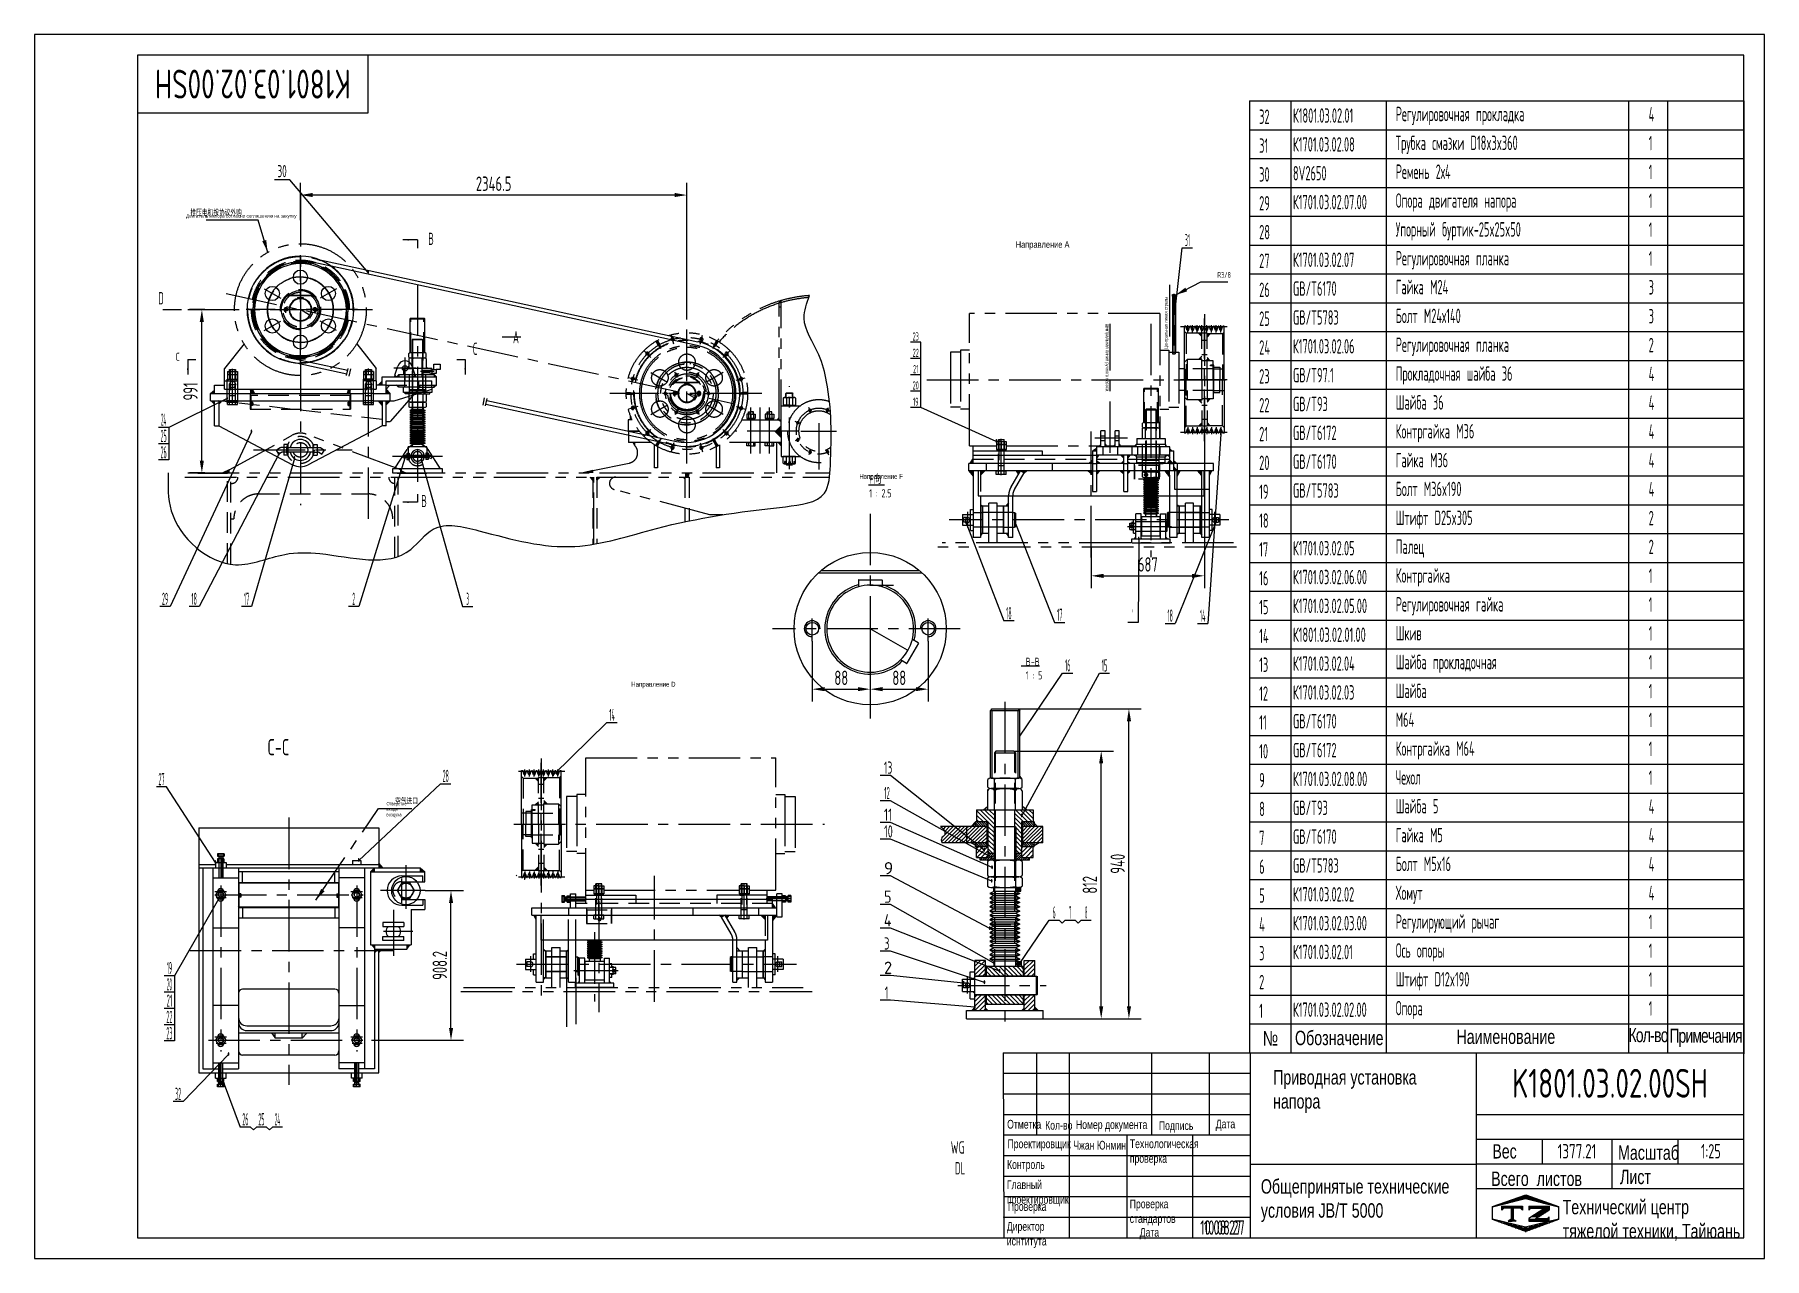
# Model space of a CAD drawing. Header units: millimetres. Extents: x -14 to 10486, y -616 to 6809.
import ezdxf
from ezdxf.enums import TextEntityAlignment as Align

# ---------------------------------------------------------------- set-up
doc = ezdxf.new("R2010")
doc.units = ezdxf.units.MM
doc.header["$LTSCALE"] = 250
for name, pattern in [('F', [0.75, 0.5, -0.25]), ('G', [2, 1.25, -0.25, 0.25, -0.25]), ('K', [2.5, 1.25, -0.25, 0.25, -0.25, 0.25, -0.25])]:
    doc.linetypes.add(name, pattern=pattern)
for name, color, linetype in [('01', 7, 'Continuous'), ('02', 1, 'Continuous'), ('04', 2, 'F'), ('05', 142, 'G'), ('07', 6, 'K'), ('08', 1, 'Continuous'), ('11', 3, 'Continuous'), ('THICK', 7, 'Continuous')]:
    doc.layers.add(name, color=color, linetype=linetype)
doc.styles.add('HZLIB', font='TXT.shx', dxfattribs={"width": 0.5, "height": 87.5})
doc.styles.get("Standard").update_dxf_attribs({"font": 'isocp', "width": 0.707, "bigfont": 'intecad.shx'})
doc.dimstyles.new('INTE', dxfattribs={"dimscale": 25, "dimtxt": 3.5, "dimasz": 3, "dimexe": 3, "dimexo": 0, "dimgap": 1, "dimtad": 1, "dimdec": 1, "dimdsep": 46, "dimtxsty": 'Standard', "dimcen": 0, "dimclrd": 1, "dimclre": 1, "dimclrt": 3, "dimaunit": 1, "dimadec": 0, "dimazin": 0, "dimtfac": 1, "dimtdec": 1, "dimtmove": 0, "dimatfit": 0, "dimfxl": 0, "dimarcsym": 0})
pattern_1 = [(180, (10810.139, 5453.793), (0, -6.985), [5.08, -1.905]), (270, (10810.139, 5453.793), (6.985, -4e-16), [5.08, -1.905])]
pattern_2 = [(45, (-1467.818, -1100.549), (-13.470384, 13.470384), [])]
pattern_3 = [(135, (-1467.818, -1100.549), (-13.470384, -13.470384), [])]
pattern_4 = [(45, (672.764, 302.6), (-11.22532, 11.22532), [])]

msp = doc.modelspace()

# ---------------------------------------------------------------- texts
at = {"style": 'HZLIB', "width": 0.5}
for s, p in [('32', (7418.87, 6266.6)), ('К1801.03.02.01', (7623.74, 6273.79)), ('Регулировочная прокладка', (8247.8, 6283.28)), ('4', (9782.92, 6281.44)), ('Трубка смазки D18x3x360', (8247.8, 6108.28)), ('31', (7418.87, 6091.6)), ('К1701.03.02.08', (7623.74, 6098.79)), ('1', (9782.92, 6106.44)), ('30', (7418.87, 5916.6)), ('8V2650', (7623.74, 5923.79)), ('Ремень 2х4', (8247.8, 5933.28)), ('1', (9782.92, 5931.44)), ('29', (7418.87, 5741.6)), ('К1701.03.02.07.00', (7623.74, 5748.79)), ('Опора двигателя напора', (8247.8, 5758.28)), ('1', (9782.92, 5756.44)), ('Упорный буртик-25x25x50', (8247.8, 5583.29)), ('28', (7418.87, 5566.6)), ('1', (9782.92, 5581.44)), ('27', (7418.87, 5391.6)), ('К1701.03.02.07', (7623.74, 5398.79)), ('Регулировочная планка', (8247.8, 5408.29)), ('1', (9782.92, 5406.44)), ('26', (7418.87, 5216.6)), ('GB/T6170', (7623.74, 5223.79)), ('Гайка М24', (8247.8, 5233.29)), ('3', (9782.92, 5231.44)), ('Болт М24х140', (8247.8, 5058.29)), ('25', (7418.87, 5041.61)), ('GB/T5783', (7623.74, 5048.8)), ('3', (9782.92, 5056.45)), ('24', (7418.87, 4866.61)), ('К1701.03.02.06', (7623.74, 4873.8)), ('Регулировочная планка', (8247.8, 4883.29)), ('2', (9782.92, 4881.45)), ('23', (7418.87, 4691.61)), ('GB/T97.1', (7623.74, 4698.8)), ('Прокладочная шайба 36', (8247.8, 4708.29)), ('4', (9782.92, 4706.45)), ('Шайба 36', (8247.8, 4533.29)), ('22', (7418.87, 4516.61)), ('GB/T93', (7623.74, 4523.8)), ('4', (9782.92, 4531.45)), ('21', (7418.87, 4341.61)), ('GB/T6172', (7623.74, 4348.8)), ('Контргайка М36', (8247.8, 4358.29)), ('4', (9782.92, 4356.45)), ('20', (7418.87, 4166.61)), ('GB/T6170', (7623.74, 4173.8)), ('Гайка M36', (8247.8, 4183.29)), ('4', (9782.92, 4181.45)), ('Болт M36x190', (8247.8, 4008.29)), ('19', (7418.87, 3991.61)), ('GB/T5783', (7623.74, 3998.8)), ('4', (9782.92, 4006.45)), ('18', (7418.87, 3816.61)), ('Штифт D25x305', (8247.8, 3833.3)), ('2', (9782.92, 3831.45)), ('17', (7418.87, 3641.61)), ('К1701.03.02.05', (7623.74, 3648.8)), ('Палец', (8247.8, 3658.3)), ('2', (9782.92, 3656.45)), ('Контргайка', (8247.8, 3483.3)), ('16', (7418.87, 3466.61)), ('К1701.03.02.06.00', (7623.74, 3473.8)), ('1', (9782.92, 3481.45)), ('15', (7418.87, 3291.61)), ('К1701.03.02.05.00', (7623.74, 3298.81)), ('Регулировочная гайка', (8247.8, 3308.3)), ('1', (9782.92, 3306.46)), ('14', (7418.87, 3116.61)), ('К1801.03.02.01.00', (7623.74, 3123.81)), ('Шкив', (8247.8, 3133.3)), ('1', (9782.92, 3131.46)), ('Шайба прокладочная', (8247.8, 2958.3)), ('13', (7418.87, 2941.61)), ('К1701.03.02.04', (7623.74, 2948.81)), ('1', (9782.92, 2956.46)), ('12', (7418.87, 2766.61)), ('К1701.03.02.03', (7623.74, 2773.81)), ('Шайба', (8247.8, 2783.3)), ('1', (9782.92, 2781.46)), ('11', (7418.87, 2591.61)), ('GB/T6170', (7623.74, 2598.81)), ('M64', (8247.8, 2608.3)), ('1', (9782.92, 2606.46)), ('Контргайка M64', (8247.8, 2433.3)), ('10', (7418.87, 2416.61)), ('GB/T6172', (7623.74, 2423.81)), ('1', (9782.92, 2431.46)), ('9', (7418.87, 2241.61)), ('К1701.03.02.08.00', (7623.74, 2248.81)), ('Чехол', (8247.8, 2258.3)), ('1', (9782.92, 2256.46)), ('8', (7418.87, 2066.61)), ('GB/T93', (7623.74, 2073.81)), ('Шайба 5', (8247.8, 2083.31)), ('4', (9782.92, 2081.46)), ('Гайка M5', (8247.8, 1908.31)), ('7', (7418.87, 1891.61)), ('GB/T6170', (7623.74, 1898.81)), ('4', (9782.92, 1906.46)), ('6', (7418.87, 1716.61)), ('GB/T5783', (7623.74, 1723.81)), ('Болт M5x16', (8247.8, 1733.31)), ('4', (9782.92, 1731.46)), ('5', (7418.87, 1541.61)), ('К1701.03.02.02', (7623.74, 1548.82)), ('Хомут', (8247.8, 1558.31)), ('4', (9782.92, 1556.47)), ('Регулирующий рычаг', (8247.8, 1383.31)), ('4', (7418.87, 1366.61)), ('К1701.03.02.03.00', (7623.74, 1373.82)), ('1', (9782.92, 1381.47)), ('3', (7418.87, 1191.61)), ('К1701.03.02.01', (7623.74, 1198.82)), ('Ось опоры', (8247.8, 1208.31)), ('1', (9782.92, 1206.47)), ('2', (7418.87, 1016.61)), ('Штифт D12x190', (8247.8, 1033.31)), ('1', (9782.92, 1031.47)), ('Опора', (8247.8, 858.31)), ('1', (7418.87, 841.61)), ('К1701.03.02.02.00', (7623.74, 848.82)), ('1', (9782.92, 856.47))]:
    msp.add_text(s, height=87.5, dxfattribs=at).set_placement(p)
at = {"layer": '01', "color": 7, "linetype": 'Continuous', "width": 0.707}
msp.add_text('C', height=49, dxfattribs=at).set_placement((840.65, 4814.58), align=Align.BOTTOM_LEFT)
at = {"layer": '01', "attachment_point": 1}
for s, insert, char_height in [('{\\fArial|b0|i0|c204|p34;Отметка}', (5888.95, 224.03), 53.2112), ('{\\fArial|b0|i0|c204|p34;Кол-во}', (6119.71, 217.91), 53.2112), ('{\\fArial|b0|i0|c204|p34;Номер документа}', (6306.62, 222), 53.2112), ('{\\fArial|b0|i0|c204|p34;Подпись}', (6809.94, 215.87), 53.2112), ('{\\fArial|b0|i0|c204|p34;Дата}', (7155.06, 226.07), 53.2112), ('{\\fArial|b0|i0|c204|p34;Проектировщик}', (5891.29, 105.17), 53.2112), ('{\\fArial|b0|i0|c204|p34;Технологическая\\Pпроверка}', (6633.58, 105.57), 53.2112), ('{\\fArial|b0|i0|c204|p34;\\C3;Чжан Юнмин}', (6290.3, 96.99), 53.2112), ('{\\fArial|b0|i0|c204|p34;Вес}', (8834.29, 76.56), 86.9116), ('{\\fArial|b0|i0|c204|p34;Контроль}', (5888.23, -20.17), 53.2112), ('{\\fArial|b0|i0|c204|p34;Главный\\Pпроектировщик}', (5887.76, -142.64), 53.2112), ('{\\fArial|b0|i0|c204|p34;Проверка}', (5892.96, -274.98), 53.2112), ('{\\fArial|b0|i0|c204|p34;Проверка\\Pстандартов}', (6633.07, -259.17), 53.2112), ('{\\fArial|b0|i0|c204|p34;Директор\\Pиснтитута}', (5886.94, -395.88), 53.2112), ('{\\fArial|b0|i0|c204|p34;Дата}', (6693.52, -431.45), 53.2112)]:
    msp.add_mtext(s, dxfattribs=dict(at, insert=insert, char_height=char_height))
at = {"layer": '02', "width": 0.605172}
for p, p2 in [((2005.05, 5356.18), (2017.05, 5356.18)), ((6904.17, 5144.63), (6916.17, 5144.63)), ((1148.07, 4590.43), (1160.07, 4590.43)), ((1295.82, 4388.1), (1307.82, 4388.1)), ((5817.13, 4330.62), (5829.13, 4330.62)), ((7180.12, 4374.7), (7192.12, 4374.7)), ((1462.29, 4253.3), (1474.29, 4253.3)), ((1556.16, 4227.02), (1568.16, 4227.02)), ((2226.48, 4228.85), (2238.48, 4228.85)), ((2330.23, 4208.42), (2342.23, 4208.42)), ((5631.89, 3840.18), (5643.89, 3840.18)), ((5932.72, 3831.61), (5944.72, 3831.61)), ((7152.54, 3844.2), (7164.54, 3844.2)), ((6681.44, 3739.18), (6693.44, 3739.18)), ((5959.14, 2542.6), (5971.14, 2542.6)), ((3128.67, 2308.08), (3140.67, 2308.08)), ((5971.38, 2058.92), (5983.38, 2058.92)), ((1077.37, 1775.61), (1089.37, 1775.61)), ((1947.23, 1788.61), (1959.23, 1788.61)), ((5744.31, 1850.94), (5756.31, 1850.94)), ((5788.14, 1804.96), (5800.14, 1804.96)), ((2954.52, 1678.99), (2966.52, 1678.99)), ((5789.32, 1661.78), (5801.32, 1661.78)), ((5791.68, 1744.25), (5803.68, 1744.25)), ((1094.96, 1552.11), (1106.96, 1552.11)), ((5777.58, 1374.97), (5789.58, 1374.97)), ((5802.56, 1164), (5814.56, 1164)), ((5957.49, 1160.17), (5969.49, 1160.17)), ((5618.51, 1043.92), (5630.51, 1043.92)), ((5745.37, 1046.82), (5757.37, 1046.82)), ((5836.75, 1115.92), (5848.75, 1115.92)), ((5687.18, 898.26), (5699.18, 898.26)), ((1156.61, 610.85), (1168.61, 610.85)), ((1129.36, 429.83), (1141.36, 429.83))]:
    msp.add_text('\\M+5A1F1', height=20, dxfattribs=at).set_placement(p, p2, align=Align.FIT)
msp.add_text('\\M+5A1F1', height=10, rotation=270, dxfattribs=at).set_placement((2102.37, 4437.83), (2102.37, 4431.83), align=Align.FIT)
at = {"layer": '05', "color": 3, "insert": (2173.62, 2138.68), "char_height": 35, "attachment_point": 7}
msp.add_mtext('空气进口', dxfattribs=at)
at = {"layer": '07', "attachment_point": 1}
for s, insert, char_height in [('{\\fArial|b0|i0|c204|p34;\\W1;\\C250;Двигатель напора согласно соглашению на закупку}', (905.14, 5718.66), 20), ('{\\fArial|b0|i0|c204|p34;\\C250;Направление А}', (5941.17, 5555.02), 40), ('{\\fArial|b0|i0|c204|p34;\\C3;Нвправление \\fArial|b0|i0|c0|p34;F}', (4991.98, 4143.15), 30), ('{\\fArial|b0|i0|c204|p34;\\C3;Направление \\fArial|b0|i0|c0|p34;D}', (3606.95, 2882.17), 30), ('{\\fArial|b0|i0|c204|p34;\\C0;№}', (7440.92, 762.35), 87.5), ('{\\fArial|b0|i0|c204|p34;\\C0;Обозначение}', (7636.29, 764.97), 87.5), ('{\\fArial|b0|i0|c204|p34;\\C0;Наименование}', (8616.09, 772.24), 87.5), ('{\\fArial|b0|i0|c204|p34;\\T0.9;\\C0;Кол-во}', (9661.24, 780.52), 85), ('{\\fArial|b0|i0|c204|p34;\\T0.9;\\C0;Примечания}', (9909.85, 776.97), 85), ('{\\fArial|b0|i0|c204|p34;\\C3;Приводная установка\\Pнапора}', (7503.07, 526.11), 87.5), ('{\\fArial|b0|i0|c204|p34;\\C0;Масштаб}', (9596.97, 69.22), 87.5), ('{\\fArial|b0|i0|c204|p34;\\C0;Всего  листов}', (8826.65, -89.36), 87.5), ('{\\fArial|b0|i0|c204|p34;\\C0;Лист}', (9609.2, -78.29), 87.5), ('{\\fArial|b0|i0|c204|p34;\\C0;Общепринятые технические\\Pусловия \\fArial|b0|i0|c0|p34;JB/T 5000}', (7429.01, -136), 87.5), ('{\\fArial|b0|i0|c204|p34;\\C250;Технический центр\\Pтяжелой техники, Тайюань}', (9260.53, -261.18), 87.5)]:
    msp.add_mtext(s, dxfattribs=dict(at, insert=insert, char_height=char_height))
at = {"layer": '07', "color": 3, "char_height": 35}
for s, insert, attachment_point in [('推压电机按协议外购', (1243.33, 5708.56), 9), ('R3/8', (7164.82, 5333.27), 7)]:
    msp.add_mtext(s, dxfattribs=dict(at, insert=insert, attachment_point=attachment_point))
at = {"layer": '07', "char_height": 20, "attachment_point": 1}
for s, insert, rotation in [('{\\fArial|b0|i0|c204|p34;\\C3;Центральная линия стрелы}', (6842.95, 4900.95), 90), ('{\\fArial|b0|i0|c204|p34;\\C3;Центральная линия ручного насоса}', (6507.81, 5055.2), 270)]:
    msp.add_mtext(s, dxfattribs=dict(at, insert=insert, rotation=rotation))
at = {"layer": '07', "insert": (2121.74, 2152.68), "char_height": 20, "width": 1.5573, "attachment_point": 1}
msp.add_mtext('{\\fArial|b0|i0|c204|p34;\\C3;Отверстие входа воздуха}', dxfattribs=at)
at = {"layer": '11', "width": 0.696129}
msp.add_text('K1801.03.02.00SH', height=175, rotation=180, dxfattribs=at).set_placement((1904.72, 6596.11), (716.35, 6596.11), align=Align.FIT)
at = {"layer": '11'}
for s, height, width, p, p2 in [('30', 74.246, 0.600864, (1460.05, 5943.09), (1515.85, 5943.09)), ('31', 74.246, 0.404, (6967.58, 5524.89), (6999.08, 5524.89)), ('23', 49.497, 0.581958, (5315.59, 4952.38), (5352.79, 4952.38)), ('22', 49.497, 0.573679, (5315.59, 4853.39), (5352.79, 4853.39)), ('21', 49.497, 0.623098, (5318, 4754.39), (5350.38, 4754.39)), ('20', 49.497, 0.600864, (5315.59, 4655.4), (5352.79, 4655.4)), ('19', 49.497, 0.612447, (5317.19, 4556.4), (5351.19, 4556.4)), ('25', 74.246, 0.387972, (750.12, 4336.69), (787.32, 4336.69)), ('24', 74.246, 0.323088, (752.53, 4435.69), (784.91, 4435.69)), ('26', 74.246, 0.385529, (750.12, 4237.7), (787.32, 4237.7)), ('29', 74.246, 0.379115, (758.63, 3348.14), (795.83, 3348.14)), ('18', 74.246, 0.426268, (937.3, 3348.14), (970.53, 3348.14)), ('17', 74.246, 0.422594, (1255.36, 3348.14), (1288.3, 3348.14)), ('2', 74.25, 0.375062, (1914.25, 3348.14), (1931.24, 3348.14)), ('3', 74.25, 0.351791, (2606.47, 3348.14), (2621.91, 3348.14)), ('18', 74.246, 0.426268, (5882.98, 3261.18), (5916.21, 3261.18)), ('17', 74.246, 0.422594, (6191.12, 3251.18), (6224.07, 3251.18)), ('1', 74.25, 0.269333, (6648.78, 3251.18), (6655.78, 3251.18)), ('18', 74.246, 0.426268, (6861.72, 3246.57), (6894.95, 3246.57)), ('14', 74.246, 0.393485, (7058.94, 3246.57), (7092.54, 3246.57)), ('16', 74.246, 0.403529, (6240.4, 2944.15), (6273.34, 2944.15)), ('15', 74.246, 0.431853, (6462.55, 2944.15), (6497.55, 2944.15)), ('14', 74.246, 0.393485, (3473.92, 2644.2), (3507.52, 2644.2)), ('27', 74.246, 0.400829, (737.47, 2254.39), (774.67, 2254.39)), ('28', 74.246, 0.400829, (2462.53, 2273.73), (2499.73, 2273.73)), ('13', 74.246, 0.632208, (5140.82, 2324.13), (5192.05, 2324.13)), ('12', 74.246, 0.414935, (5142.74, 2169.87), (5176.93, 2169.87)), ('11', 74.246, 0.812116, (5140.82, 2038.67), (5192.07, 2038.67)), ('10', 74.246, 0.67639, (5142.01, 1936.86), (5194.78, 1936.86)), ('9', 74.25, 1.221122, (5140.99, 1713.7), (5197.34, 1713.7)), ('5', 74.25, 1.021398, (5142.01, 1540.9), (5186.86, 1540.9)), ('4', 74.25, 0.958666, (5140.99, 1397.91), (5187.25, 1397.91)), ('6', 74.25, 0.400463, (6165.23, 1445.53), (6183.06, 1445.53)), ('7', 74.25, 0.342788, (6264.5, 1445.53), (6278.5, 1445.53)), ('8', 74.25, 0.342788, (6361.86, 1445.53), (6375.86, 1445.53)), ('3', 74.25, 0.740552, (5142.01, 1257.2), (5174.53, 1257.2)), ('19', 74.246, 0.378212, (788.19, 1108.6), (819.68, 1108.6)), ('2', 74.25, 1.092658, (5141.24, 1109.91), (5190.73, 1109.91)), ('20', 74.246, 0.339146, (788.19, 1009.61), (819.68, 1009.61)), ('21', 74.246, 0.436138, (786.94, 910.61), (820.94, 910.61)), ('1', 74.25, 0.851848, (5146.24, 959.43), (5168.37, 959.43)), ('22', 74.246, 0.382453, (785.34, 811.62), (822.54, 811.62)), ('23', 74.246, 0.387972, (785.34, 712.62), (822.54, 712.62)), ('K1801.03.02.00SH', 175, 0.696129, (8953.85, 358.61), (10142.22, 358.61)), ('32', 74.246, 0.382453, (838.16, 344.65), (875.36, 344.65)), ('26', 74.246, 0.385529, (1246.54, 190.5), (1283.74, 190.5)), ('25', 74.246, 0.387972, (1343.89, 190.5), (1381.09, 190.5)), ('24', 74.246, 0.323088, (1443.66, 190.5), (1476.04, 190.5)), ('WG', 75, 0.6464, (5546.29, 19.37), (5631.13, 19.37)), ('1377.21', 87.5, 0.680152, (9230.5, -10.14), (9465.57, -10.14)), ('1:25', 87.5, 0.656293, (10100.48, -10.14), (10220.59, -10.14)), ('DL', 75, 0.628444, (5571.34, -107.08), (5634.97, -107.08)), ('10.08.27', 87.5, 0.642055, (7060.54, -472.64), (7310.54, -472.64)), ('10.08.27', 86.912, 0.642055, (7082.73, -472.76), (7331.04, -472.76))]:
    msp.add_text(s, height=height, dxfattribs=dict(at, width=width)).set_placement(p, p2, align=Align.FIT)
at = {"layer": '11', "width": 0.600864}
for s, p in [('B', (2374.7, 5510.21)), ('D', (735.67, 5149.56)), ('C', (2645.21, 4843.15)), ('A', (2889.44, 4913.46)), ('B', (2332.35, 3919.33))]:
    msp.add_text(s, height=74.25, dxfattribs=at).set_placement(p, align=Align.BOTTOM_LEFT)
at = {"layer": '11', "attachment_point": 1}
for s, insert, char_height, width in [('F向\\P1 : 2.5', (5051.65, 4133.13), 49.497, 647.33), ('B-B\\P1 : 5', (6001.6, 3028.02), 49.497, 647.33), ('C-C', (1398.4, 2534.97), 98.995, 1294.66)]:
    msp.add_mtext(s, dxfattribs=dict(at, insert=insert, char_height=char_height, width=width))

# ---------------------------------------------------------------- blocks, each defined once
blk = doc.blocks.new('*U2')
at = {"layer": '01'}
for p, q in [((-18, 0), (-18, 30)), ((-18, 30), (0, 30)), ((-18, 18), (0, 18)), ((0, 30), (0, 0)), ((0, -30), (0, 0)), ((-18, 0), (-18, -30)), ((-18, -18), (0, -18)), ((-18, -30), (0, -30))]:
    blk.add_line(p, q, dxfattribs=at)
at = {"layer": '05'}
blk.add_line((-19, 0), (1, 0), dxfattribs=at)
blk = doc.blocks.new('*U1')
at = {"layer": '01'}
for p, q in [((-31, 0), (-31, 30)), ((-31, 30), (0, 30)), ((-31, 18), (0, 18)), ((0, 30), (0, 0)), ((0, -30), (0, 0)), ((-31, 0), (-31, -30)), ((-31, -18), (0, -18)), ((-31, -30), (0, -30))]:
    blk.add_line(p, q, dxfattribs=at)
at = {"layer": '05'}
blk.add_line((-32, 0), (1, 0), dxfattribs=at)
blk = doc.blocks.new('*U3')
at = {"layer": '01'}
for p, q in [((-27, 9), (-27, 0)), ((0, 9), (-27, 9)), ((-27, 0), (0, 0)), ((0, 0), (-5, 9)), ((0, 9), (5, 0)), ((0, 9), (27, 9)), ((27, 0), (0, 0)), ((27, 9), (27, 0))]:
    blk.add_line(p, q, dxfattribs=at)
at = {"layer": '05'}
blk.add_line((0, 11), (0, -2), dxfattribs=at)
blk = doc.blocks.new('*U4')
at = {"layer": '01'}
for p, q in [((0, 20), (-18, 10)), ((-18, 10), (-18, 0)), ((-18, -10), (-18, 0)), ((18, 10), (0, 20)), ((18, 0), (18, 10)), ((18, 0), (18, -10)), ((0, -20), (-18, -10)), ((18, -10), (0, -20))]:
    blk.add_line(p, q, dxfattribs=at)
at = {"layer": '05'}
for p, q in [((-20, 0), (20, 0)), ((0, 22), (0, -21))]:
    blk.add_line(p, q, dxfattribs=at)
blk = doc.blocks.new('*D5')
at = {"layer": '08', "color": 1, "lineweight": -2}
for p, q in [((5929, 2462), (6535, 2462)), ((6460, 913), (6460, 2387)), ((6082, 838), (6535, 838))]:
    blk.add_line(p, q, dxfattribs=at)
at = {"layer": '08', "color": 1}
for points in [[(6447, 2387), (6472, 2387), (6460, 2462)], [(6447, 913), (6472, 913), (6460, 838)]]:
    blk.add_solid(points, dxfattribs=at)
at = {"layer": 'Defpoints', "color": 0}
for p in [(5929, 2462), (6460, 2462), (6082, 838)]:
    blk.add_point(p, dxfattribs=at)
at = {"layer": '08', "color": 3, "insert": (6391, 1650), "char_height": 87.5, "attachment_point": 5, "rotation": 90}
blk.add_mtext('812', dxfattribs=at)
blk = doc.blocks.new('*D6')
at = {"layer": '08', "color": 1, "lineweight": -2}
for p, q in [((5959, 2718), (6703, 2718)), ((6628, 913), (6628, 2643)), ((6176, 838), (6703, 838))]:
    blk.add_line(p, q, dxfattribs=at)
at = {"layer": '08', "color": 1}
for points in [[(6616, 2643), (6641, 2643), (6628, 2718)], [(6616, 913), (6641, 913), (6628, 838)]]:
    blk.add_solid(points, dxfattribs=at)
at = {"layer": 'Defpoints', "color": 0}
for p in [(5959, 2718), (6628, 2718), (6176, 838)]:
    blk.add_point(p, dxfattribs=at)
at = {"layer": '08', "color": 3, "insert": (6560, 1778), "char_height": 87.5, "attachment_point": 5, "rotation": 90}
blk.add_mtext('940', dxfattribs=at)
blk = doc.blocks.new('*D11')
at = {"layer": '08', "color": 1, "lineweight": -2}
for p, q in [((1018, 5140), (926, 5140)), ((1001, 4224), (1001, 5065)), ((1018, 4149), (926, 4149))]:
    blk.add_line(p, q, dxfattribs=at)
at = {"layer": '08', "color": 1}
for points in [[(988, 5065), (1013, 5065), (1001, 5140)], [(988, 4224), (1013, 4224), (1001, 4149)]]:
    blk.add_solid(points, dxfattribs=at)
at = {"layer": 'Defpoints', "color": 0}
for p in [(1001, 5140), (1018, 5140), (1018, 4149)]:
    blk.add_point(p, dxfattribs=at)
at = {"layer": '08', "color": 3, "insert": (932, 4644), "char_height": 87.5, "attachment_point": 5, "rotation": 90}
blk.add_mtext('991', dxfattribs=at)
blk = doc.blocks.new('*U12')
at = {"layer": '01'}
for p, q in [((0, 13), (-12, 6)), ((-12, 6), (-12, 0)), ((-12, -6), (-12, 0)), ((12, 6), (0, 13)), ((12, 0), (12, 6)), ((0, -13), (-12, -6)), ((12, -6), (0, -13)), ((12, 0), (12, -6))]:
    blk.add_line(p, q, dxfattribs=at)
blk.add_circle((0, 0), 6.4, dxfattribs=at)
at = {"layer": '02'}
blk.add_arc((0, 0), 8, 267.419, 181.9582, dxfattribs=at)
at = {"layer": '05'}
for p, q in [((13, 0), (-13, 0)), ((0, 14), (0, -14))]:
    blk.add_line(p, q, dxfattribs=at)
blk = doc.blocks.new('*D15')
at = {"layer": '08', "color": 1, "lineweight": -2}
for p, q in [((5058, 3112), (5058, 2762)), ((5410, 3129), (5410, 2762)), ((5133, 2837), (5335, 2837))]:
    blk.add_line(p, q, dxfattribs=at)
at = {"layer": '08', "color": 1}
for points in [[(5133, 2850), (5133, 2825), (5058, 2837)], [(5335, 2850), (5335, 2825), (5410, 2837)]]:
    blk.add_solid(points, dxfattribs=at)
at = {"layer": 'Defpoints', "color": 0}
for p in [(5058, 3112), (5410, 3129), (5410, 2837)]:
    blk.add_point(p, dxfattribs=at)
at = {"layer": '08', "color": 3, "insert": (5234, 2906), "char_height": 87.5, "attachment_point": 5}
blk.add_mtext('88', dxfattribs=at)
blk = doc.blocks.new('*D16')
at = {"layer": '08', "color": 1, "lineweight": -2}
for p, q in [((4706, 3129), (4706, 2762)), ((5058, 3129), (5058, 2762)), ((4781, 2837), (4983, 2837))]:
    blk.add_line(p, q, dxfattribs=at)
at = {"layer": '08', "color": 1}
for points in [[(4781, 2850), (4781, 2825), (4706, 2837)], [(4983, 2850), (4983, 2825), (5058, 2837)]]:
    blk.add_solid(points, dxfattribs=at)
at = {"layer": 'Defpoints', "color": 0}
for p in [(4706, 3129), (5058, 3129), (5058, 2837)]:
    blk.add_point(p, dxfattribs=at)
at = {"layer": '08', "color": 3, "insert": (4882, 2906), "char_height": 87.5, "attachment_point": 5}
blk.add_mtext('88', dxfattribs=at)
blk = doc.blocks.new('re')
at = {"layer": '01', "color": 7, "linetype": 'Continuous'}
for p, q in [((868.6, 453.5), (868.6, 443.1)), ((869.1, 454), (904.1, 454)), ((904.6, 453.5), (904.6, 443.1))]:
    blk.add_line(p, q, dxfattribs=at)
for centre, start, end in [((869.1, 453.5), 90, 180), ((904.1, 453.5), 0, 90)]:
    blk.add_arc(centre, 0.5, start, end, dxfattribs=at)
blk = doc.blocks.new('tr')
at = {"layer": '01', "color": 7, "linetype": 'Continuous'}
for p, q in [((-1294, 4851), (-1138, 4851)), ((-1291, 4854), (-1142, 4854))]:
    blk.add_line(p, q, dxfattribs=at)
for centre, radius in [((-1216, 4963), 43), ((-1387, 4864), 43), ((-1216, 4766), 116), ((-1046, 4864), 43), ((-1304, 4766), 9.54), ((-1128, 4766), 9.54), ((-1387, 4667), 43), ((-1046, 4667), 43), ((-1216, 4569), 43)]:
    blk.add_circle(centre, radius, dxfattribs=at)
for radius, start, end in [(324, 0, 180), (289, 0, 180), (279, 0, 180), (69, 105.1217, 314.8783), (69, 345.1217, 74.8783), (324, 180, 0), (289, 180, 0), (279, 180, 0), (66, 105.8266, 314.1734), (66, 345.8266, 74.1734)]:
    blk.add_arc((-1216, 4766), radius, start, end, dxfattribs=at)
at = {"layer": '02', "color": 1, "linetype": 'Continuous'}
for centre, radius, start, end in [((-1216, 4766), 66, 74.1734, 105.8266), ((-1304, 4766), 12, 0, 270), ((-1128, 4766), 12, 270, 180)]:
    blk.add_arc(centre, radius, start, end, dxfattribs=at)
at = {"layer": '02'}
blk.add_arc((-1216, 4766), 66, 314.1734, 345.8266, dxfattribs=at)
at = {"layer": '04', "color": 2, "linetype": 'F'}
blk.add_circle((-1216, 4766), 122, dxfattribs=at)
at = {"layer": '04'}
blk.add_circle((-1216, 4766), 106, dxfattribs=at)
at = {"layer": '04', "color": 2, "linetype": 'F'}
for radius, start, end in [(299, 0, 180), (292, 0, 180), (282, 0, 180), (299, 180, 0), (292, 180, 0), (282, 180, 0)]:
    blk.add_arc((-1216, 4766), radius, start, end, dxfattribs=at)
at = {"layer": '05'}
for p, q in [((-1216, 4436), (-1216, 5096)), ((-1436, 4893), (-1335, 4835)), ((-997, 4893), (-1097, 4835)), ((-869, 4766), (-1546, 4766)), ((-1304, 4747), (-1304, 4782)), ((-1160, 4733), (-1216, 4766)), ((-1128, 4747), (-1128, 4782)), ((-1436, 4639), (-1335, 4697)), ((-997, 4639), (-1097, 4697))]:
    blk.add_line(p, q, dxfattribs=at)
for start, end in [(0, 180), (180, 0)]:
    blk.add_arc((-1216, 4766), 321, start, end, dxfattribs=at)
at = {"layer": '05', "color": 142, "linetype": 'G'}
for centre, start, end in [((-1216, 4763), 0.867, 179.133), ((-1216, 4769), 180.867, 359.133)]:
    blk.add_arc(centre, 200, start, end, dxfattribs=at)
at = {"layer": '02'}
blk.add_blockref('re', (-2103, 4386), dxfattribs=at)
at = {"layer": '02', "rotation": 239.9999999999897}
blk.add_blockref('re', (-1102, 5724), dxfattribs=at)
blk = doc.blocks.new('*D34')
at = {"layer": '08', "color": 1, "lineweight": -2}
for p, q in [((1599, 5682), (1599, 5910)), ((3945, 5080), (3945, 5910)), ((3870, 5835), (1674, 5835))]:
    blk.add_line(p, q, dxfattribs=at)
at = {"layer": '08', "color": 1}
for points in [[(1674, 5848), (1674, 5823), (1599, 5835)], [(3870, 5848), (3870, 5823), (3945, 5835)]]:
    blk.add_solid(points, dxfattribs=at)
at = {"layer": 'Defpoints', "color": 0}
for p in [(1599, 5835), (1599, 5682), (3945, 5080)]:
    blk.add_point(p, dxfattribs=at)
at = {"layer": '08', "color": 3, "insert": (2772, 5904), "char_height": 87.5, "attachment_point": 5}
blk.add_mtext('2346.5', dxfattribs=at)
blk = doc.blocks.new('*D35')
at = {"layer": '08', "color": 1, "lineweight": -2}
for p, q in [((7086, 4343), (7086, 3450)), ((6399, 3699), (6399, 3450)), ((6474, 3525), (7011, 3525))]:
    blk.add_line(p, q, dxfattribs=at)
at = {"layer": '08', "color": 1}
for points in [[(6474, 3537), (6474, 3512), (6399, 3525)], [(7011, 3537), (7011, 3512), (7086, 3525)]]:
    blk.add_solid(points, dxfattribs=at)
at = {"layer": 'Defpoints', "color": 0}
for p in [(7086, 4343), (6399, 3699), (7086, 3525)]:
    blk.add_point(p, dxfattribs=at)
at = {"layer": '08', "color": 3, "insert": (6743, 3594), "char_height": 87.5, "attachment_point": 5}
blk.add_mtext('687', dxfattribs=at)
blk = doc.blocks.new('*D36')
at = {"layer": '08', "color": 1, "lineweight": -2}
for p, q in [((2357, 1615), (2588, 1615)), ((2513, 782), (2513, 1540)), ((2030, 707), (2588, 707))]:
    blk.add_line(p, q, dxfattribs=at)
at = {"layer": '08', "color": 1}
for points in [[(2501, 1540), (2526, 1540), (2513, 1615)], [(2501, 782), (2526, 782), (2513, 707)]]:
    blk.add_solid(points, dxfattribs=at)
at = {"layer": 'Defpoints', "color": 0}
for p in [(2357, 1615), (2513, 1615), (2030, 707)]:
    blk.add_point(p, dxfattribs=at)
at = {"layer": '08', "color": 3, "insert": (2445, 1161), "char_height": 87.5, "attachment_point": 5, "rotation": 90}
blk.add_mtext('908.2', dxfattribs=at)
blk = doc.blocks.new('*U45', base_point=(251.96, 168.31))
at = {"layer": '01'}
for p, q in [((251.96, 168.31), (251.96, 182.31)), ((195.96, 168.31), (251.96, 168.31))]:
    blk.add_line(p, q, dxfattribs=at)
blk = doc.blocks.new('*U46')
at = {"layer": '04'}
blk.add_blockref('*U45', (0, 0), dxfattribs=at)
blk = doc.blocks.new('*U47')
at = {"layer": '01'}
for points in [[(415, 292), (25, 292)], [(25, 292), (25, 5)], [(415, 5), (415, 292)], [(25, 5), (415, 5)]]:
    blk.add_lwpolyline(points, dxfattribs=at)
at = {"layer": '02'}
for points in [[(420, 297), (0, 297)], [(0, 297), (0, 0)], [(420, 0), (420, 297)], [(0, 0), (420, 0)]]:
    blk.add_lwpolyline(points, dxfattribs=at)
blk = doc.blocks.new('*X85')
at = {"color": 0}
for p, q in [((127.06, 7.8), (132.06, 7.8)), ((127.06, 7.5), (132.06, 7.5)), ((127.06, 7.2), (127.32, 7.2)), ((127.84, 5.4), (129.64, 5.4)), ((128.3, 5.7), (130.1, 5.7)), ((128.77, 6), (130.57, 6)), ((129.23, 6.3), (131.04, 6.3)), ((129.7, 6.6), (131.51, 6.6)), ((130.16, 6.9), (131.98, 6.9)), ((130.62, 7.2), (132.06, 7.2))]:
    blk.add_line(p, q, dxfattribs=at)
blk = doc.blocks.new('*X86')
at = {"color": 0}
for p, q in [((127.06, 4.8), (132.06, 4.8)), ((127.06, 4.5), (132.06, 4.5)), ((131.84, 5.1), (132.06, 5.1))]:
    blk.add_line(p, q, dxfattribs=at)
blk = doc.blocks.new('*X84')
at = {"color": 0}
for p, q in [((122.34, 4.5), (123.72, 4.5)), ((122.82, 4.8), (123.24, 4.8))]:
    blk.add_line(p, q, dxfattribs=at)
blk = doc.blocks.new('*X83')
at = {"color": 0}
for p, q in [((120.53, 7.8), (125.53, 7.8)), ((120.53, 7.5), (125.53, 7.5)), ((120.53, 7.2), (120.79, 7.2)), ((125.27, 7.2), (125.53, 7.2))]:
    blk.add_line(p, q, dxfattribs=at)
blk = doc.blocks.new('*X82')
at = {"color": 0}
for p, q in [((120.66, 8.7), (121.92, 8.7)), ((121.52, 9), (123.12, 9)), ((122.38, 9.3), (124.32, 9.3)), ((123.24, 9.6), (125.52, 9.6)), ((124.1, 9.9), (128.52, 9.9)), ((124.97, 10.2), (127.67, 10.2)), ((125.83, 10.5), (126.82, 10.5)), ((127.02, 9.6), (129.37, 9.6)), ((128.22, 9.3), (130.22, 9.3)), ((129.42, 9), (131.07, 9)), ((130.62, 8.7), (131.92, 8.7)), ((118.22, 7.8), (118.32, 7.8)), ((118.22, 7.5), (118.27, 7.5)), ((118.22, 7.2), (118.27, 7.2)), ((118.22, 6.9), (118.27, 6.9)), ((118.22, 6.6), (118.27, 6.6)), ((118.22, 6.3), (118.27, 6.3)), ((118.22, 6), (118.27, 6)), ((118.22, 5.7), (118.27, 5.7)), ((118.22, 5.4), (118.27, 5.4)), ((118.22, 5.1), (118.27, 5.1)), ((118.22, 4.8), (118.27, 4.8)), ((118.79, 4.5), (119.42, 4.5)), ((118.94, 8.1), (119.52, 8.1)), ((119.8, 8.4), (120.72, 8.4)), ((131.82, 8.4), (132.77, 8.4)), ((133.02, 8.1), (133.62, 8.1)), ((133.12, 4.5), (133.76, 4.5)), ((134.22, 7.8), (134.32, 7.8)), ((134.27, 7.5), (134.32, 7.5)), ((134.27, 7.2), (134.32, 7.2)), ((134.27, 6.9), (134.32, 6.9)), ((134.27, 6.6), (134.32, 6.6)), ((134.27, 6.3), (134.32, 6.3)), ((134.27, 6), (134.32, 6)), ((134.27, 5.7), (134.32, 5.7)), ((134.27, 5.4), (134.32, 5.4)), ((134.27, 5.1), (134.32, 5.1)), ((134.27, 4.8), (134.32, 4.8)), ((119.61, 4.2), (120.62, 4.2)), ((120.43, 3.9), (121.82, 3.9)), ((121.26, 3.6), (123.02, 3.6)), ((122.08, 3.3), (124.22, 3.3)), ((122.91, 3), (125.42, 3)), ((123.73, 2.7), (128.89, 2.7)), ((124.55, 2.4), (128.07, 2.4)), ((125.38, 2.1), (127.26, 2.1)), ((126.2, 1.8), (126.45, 1.8)), ((127.12, 3), (129.7, 3)), ((128.32, 3.3), (130.51, 3.3)), ((129.52, 3.6), (131.32, 3.6)), ((130.72, 3.9), (132.14, 3.9)), ((131.92, 4.2), (132.95, 4.2))]:
    blk.add_line(p, q, dxfattribs=at)

# ---------------------------------------------------------------- dimensions: what is measured, and where the dimension line sits
at = {"layer": '08'}
for base, p1, p2, picture, middle in [((1598.87, 5835.08), (3945.37, 5079.83), (1598.87, 5681.99), '*D34', (2772.12, 5903.84)), ((7086.22, 3524.98), (6399.22, 3699.18), (7086.22, 4342.53), '*D35', (6742.72, 3593.73))]:
    dim = msp.add_linear_dim(base=base, p1=p1, p2=p2, dimstyle='INTE', dxfattribs=at)
    dim.commit()
    dim.dimension.update_dxf_attribs({"geometry": picture, "text_midpoint": middle})
for base, p1, p2, picture, middle in [((1000.9, 5139.83), (1018.29, 4148.83), (1018.29, 5139.83), '*D11', (932.15, 4644.33)), ((2513.35, 1615.11), (2029.84, 706.91), (2357.32, 1615.11), '*D36', (2444.57, 1161.01))]:
    dim = msp.add_linear_dim(base=base, p1=p1, p2=p2, angle=90, dimstyle='INTE', dxfattribs=at)
    dim.commit()
    dim.dimension.update_dxf_attribs({"geometry": picture, "text_midpoint": middle})
for base, p1, p2, picture, middle in [((5057.77, 2837.49), (4705.77, 3129.44), (5057.77, 3129.44), '*D16', (4881.77, 2906.24)), ((5409.77, 2837.49), (5057.77, 3111.81), (5409.77, 3129.44), '*D15', (5233.77, 2906.24))]:
    dim = msp.add_linear_dim(base=base, p1=p1, p2=p2, text='88', dimstyle='INTE', dxfattribs=at)
    dim.commit()
    dim.dimension.update_dxf_attribs({"geometry": picture, "text_midpoint": middle})
for base, p1, p2, text, picture, middle in [((6628.44, 2717.93), (6176.41, 837.92), (5959.14, 2717.93), '940', '*D6', (6559.69, 1777.92)), ((6459.68, 2461.92), (6082.45, 837.92), (5929.18, 2461.92), '812', '*D5', (6390.93, 1649.92))]:
    dim = msp.add_linear_dim(base=base, p1=p1, p2=p2, angle=90, text=text, dimstyle='INTE', dxfattribs=at)
    dim.commit()
    dim.dimension.update_dxf_attribs({"geometry": picture, "text_midpoint": middle})

# ---------------------------------------------------------------- hatches: boundary and pattern name
at = {"layer": '01'}
h = msp.add_hatch(color=256, dxfattribs=at)
h.paths.add_polyline_path([(2267.89, 5083.84), (2264.89, 5083.84), (2267.89, 5087.98)])
h.paths.add_polyline_path([(2353.89, 5083.84), (2350.89, 5083.84), (2350.89, 5087.85)])
for points in [[(2264.89, 4878.59), (2264.89, 4883.29), (2259.4, 4876.56, -0.08969836)], [(2353.89, 4878.59, -0.08969836), (2359.39, 4876.56), (2353.89, 4883.29)], [(2362.3, 4796.85), (2377.14, 4782.83), (2362.3, 4782.83)], [(1077.87, 4652.09), (1052.87, 4631.83), (1077.87, 4631.83)], [(1306.37, 4656.83), (1303.87, 4656.83), (1293.87, 4646.83), (1293.87, 4631.83), (1320.19, 4631.83)], [(2094.87, 4681.83), (2094.87, 4706.83), (2071.19, 4681.83)], [(2119.87, 4631.83), (2119.87, 4652.09), (2144.87, 4631.83)], [(1077.87, 4558.96), (1077.87, 4586.83), (1053.18, 4586.83)], [(1102.87, 4558.96), (1102.87, 4586.83), (1127.56, 4586.83)], [(2094.87, 4558.96), (2094.87, 4586.83), (2070.18, 4586.83)], [(6717.7, 4453.94, 0.08969836), (6712.2, 4451.91), (6717.7, 4458.64)], [(6806.7, 4453.94), (6806.7, 4458.64), (6812.19, 4451.91, 0.08969836)], [(6458.47, 4320.88), (6443.58, 4307.18), (6458.47, 4307.18)], [(6494.76, 4307.18), (6483.47, 4323.92), (6483.47, 4307.18)], [(6530.1, 4307.18), (6543.97, 4307.18), (6543.97, 4320.27)], [(6568.97, 4323.31), (6568.97, 4307.18), (6579.45, 4307.18)], [(6900.72, 4162.18), (6907.22, 4162.18), (6920.22, 4162.18), (6900.72, 4186.62)], [(6938.86, 4162.18), (6920.72, 4162.18), (6920.72, 4130.43)], [(6670.72, 3850.14), (6664.42, 3844.18), (6670.72, 3844.18)], [(6670.72, 3800.22), (6664.42, 3806.18), (6670.72, 3806.18)], [(6670.72, 3749.18), (6661.16, 3749.18), (6670.72, 3759.35)], [(6702.72, 3759.35), (6712.28, 3749.18), (6702.72, 3749.18)], [(6820.72, 3759.35), (6811.16, 3749.18), (6820.72, 3749.18)], [(6852.72, 3759.35), (6862.28, 3749.18), (6852.72, 3749.18)], [(5787.14, 2297.43, 0.08969836), (5776.15, 2293.38), (5787.14, 2306.83)], [(5965.14, 2297.43), (5965.14, 2306.83), (5976.13, 2293.38, 0.08969836)], [(1226.17, 1664.61), (1226.17, 1661.61), (1223.17, 1661.61)], [(1830.17, 1664.61), (1830.17, 1661.61), (1833.17, 1661.61)], [(1226.17, 1512.61), (1226.17, 1515.61), (1223.17, 1515.61)], [(1830.17, 1512.61), (1830.17, 1515.61), (1833.17, 1515.61)], [(2262.68, 1285.11), (2245.17, 1285.11), (2245.17, 1260.11)], [(3293.92, 1063.14), (3284.37, 1052.97), (3293.92, 1052.97)], [(3325.92, 1063.14), (3335.48, 1052.97), (3325.92, 1052.97)], [(3443.92, 1063.14), (3434.37, 1052.97), (3443.92, 1052.97)], [(3475.92, 1153.92), (3482.22, 1147.97), (3475.92, 1147.97)], [(3475.92, 1104.01), (3482.22, 1109.97), (3475.92, 1109.97)], [(3475.92, 1052.97), (3485.48, 1052.97), (3475.92, 1063.14)], [(5693.18, 1089.83), (5680.58, 1077.92), (5693.18, 1077.92)], [(5693.18, 990), (5680.58, 1001.92), (5693.18, 1001.92)], [(5693.18, 887.92), (5674.07, 887.92), (5693.18, 908.26)], [(5757.18, 908.26), (5776.29, 887.92), (5757.18, 887.92)], [(5993.18, 908.26), (5974.07, 887.92), (5993.18, 887.92)], [(6057.18, 908.26), (6076.29, 887.92), (6057.18, 887.92)]]:
    msp.add_hatch(color=256, dxfattribs=at).paths.add_polyline_path(points)
h = msp.add_hatch(color=256, dxfattribs=at)
h.paths.add_polyline_path([(2297.87, 4731.83), (2294.67, 4741.63), (2284.87, 4731.83)])
h.paths.add_polyline_path([(2173.07, 4741.63), (2169.87, 4731.83), (2182.87, 4731.83)])
h = msp.add_hatch(color=256, dxfattribs=at)
h.paths.add_polyline_path([(2424.87, 4731.83), (2411.87, 4745.83), (2411.87, 4731.83)])
h.paths.add_polyline_path([(2424.87, 4681.83), (2411.87, 4681.83), (2411.87, 4669.83)])
h = msp.add_hatch(color=256, dxfattribs=at)
h.paths.add_polyline_path([(1882.29, 4631.83), (1903.87, 4631.83), (1903.87, 4646.83), (1893.87, 4656.83), (1891.48, 4656.83)])
h.paths.add_polyline_path([(1903.87, 4646.83), (1903.87, 4656.83), (1893.87, 4656.83)], flags=17)
h = msp.add_hatch(color=256, dxfattribs=at)
h.paths.add_polyline_path([(2331.96, 4681.83), (2315.87, 4681.83), (2315.87, 4661.83)])
h.paths.add_polyline_path([(2142.84, 4681.83), (2119.87, 4681.83), (2119.87, 4659.33), (2119.87, 4656.83)])
at = {"layer": '01', "linetype": 'Continuous'}
h = msp.add_hatch(color=7, dxfattribs=at)
h.paths.add_polyline_path([(2119.87, 4656.83), (2119.87, 4631.83), (2144.87, 4631.83)])
h.paths.add_polyline_path([(2144.87, 4586.83), (2119.87, 4586.83), (2119.87, 4561.83)])
at = {"layer": '01'}
h = msp.add_hatch(color=256, dxfattribs=at)
h.paths.add_polyline_path([(6803.7, 4659.19), (6806.7, 4659.19), (6803.7, 4663.32)])
h.paths.add_polyline_path([(6717.7, 4659.19), (6720.7, 4659.19), (6720.7, 4663.2)])
h = msp.add_hatch(color=256, dxfattribs=at)
h.paths.add_polyline_path([(6659.61, 4307.18), (6672.72, 4307.18), (6672.72, 4321.23)])
h.paths.add_polyline_path([(6850.72, 4316.92), (6850.72, 4307.18), (6860.3, 4307.18)])
h = msp.add_hatch(color=256, dxfattribs=at)
h.paths.add_polyline_path([(5681.22, 4232.18), (5664.13, 4207.18), (5681.22, 4207.18)])
h.paths.add_polyline_path([(5681.72, 4162.18), (5656.22, 4162.18), (5681.72, 4129.95)])
h = msp.add_hatch(color=256, dxfattribs=at)
h.paths.add_polyline_path([(6450.96, 4162.18), (6431.72, 4162.18), (6431.72, 4140.11)])
h.paths.add_polyline_path([(6399.22, 4144.71), (6399.22, 4162.18), (6378.47, 4162.18)])
h.paths.add_polyline_path([(6399.22, 4144.71), (6406.72, 4138.4), (6406.72, 4162.18), (6399.22, 4162.18)])
h.paths.add_polyline_path([(6385.3, 4207.18), (6399.22, 4207.18), (6399.22, 4219.53)])
h.paths.add_polyline_path([(6406.72, 4226.18), (6399.22, 4219.53), (6399.22, 4207.18), (6406.72, 4207.18)])
h.paths.add_polyline_path([(6452.66, 4207.18), (6431.72, 4221.06), (6431.72, 4207.18)])
h = msp.add_hatch(color=256, dxfattribs=at)
h.paths.add_polyline_path([(6444.25, 4257.18), (6431.72, 4257.18), (6431.72, 4239.18)])
h.paths.add_polyline_path([(6410.76, 4283.68), (6431.72, 4283.68), (6431.72, 4297.89)])
h = msp.add_hatch(color=256, dxfattribs=at)
h.paths.add_polyline_path([(6621.72, 4140.11), (6640.96, 4162.18), (6621.72, 4162.18)])
h.paths.add_polyline_path([(6589.22, 4144.71), (6589.22, 4162.18), (6568.47, 4162.18)])
h.paths.add_polyline_path([(6589.22, 4144.71), (6596.72, 4138.4), (6596.72, 4162.18), (6589.22, 4162.18)])
h.paths.add_polyline_path([(6575.3, 4207.18), (6589.22, 4207.18), (6589.22, 4219.53)])
h.paths.add_polyline_path([(6589.22, 4207.18), (6596.72, 4207.18), (6596.72, 4226.18), (6589.22, 4219.53)])
h.paths.add_polyline_path([(6621.72, 4207.18), (6642.66, 4207.18), (6621.72, 4221.06)])
h = msp.add_hatch(color=256, dxfattribs=at)
h.paths.add_polyline_path([(6635.6, 4257.18), (6621.72, 4257.18), (6621.72, 4239.02)])
h.paths.add_polyline_path([(6596.72, 4238.46), (6596.72, 4257.18), (6580.04, 4257.18)])
h = msp.add_hatch(color=256, dxfattribs=at)
h.paths.add_polyline_path([(6865.92, 4257.18), (6850.72, 4257.18), (6850.72, 4248.89)])
h.paths.add_polyline_path([(6672.72, 4250.58), (6672.72, 4257.18), (6657.92, 4257.18)])
h = msp.add_hatch(color=256, dxfattribs=at)
h.paths.add_polyline_path([(6900.72, 4207.18), (6920.22, 4207.18), (6900.72, 4222.93)])
h.paths.add_polyline_path([(6859.62, 4207.18), (6875.72, 4207.18), (6875.72, 4226.4)])
h = msp.add_hatch(color=256, dxfattribs=at)
h.paths.add_polyline_path([(6875.72, 4243.63), (6875.72, 4257.18), (6865.92, 4257.18)])
h.paths.add_polyline_path([(6888.22, 4283.68), (6875.72, 4296.2), (6875.72, 4283.68)])
h = msp.add_hatch(color=256, dxfattribs=at)
h.paths.add_polyline_path([(6007.21, 4162.18), (5969.85, 4162.18), (5991.5, 4149.68)])
h.paths.add_polyline_path([(5969.85, 4162.18), (5944.92, 4162.18), (5958.83, 4143.09)])
h = msp.add_hatch(color=256, dxfattribs=at)
h.paths.add_polyline_path([(7116.72, 4135.94), (7131.63, 4162.18), (7116.72, 4162.18)])
h.paths.add_polyline_path([(7071.72, 4132.79), (7071.72, 4162.18), (7045.87, 4162.18)])
h = msp.add_hatch(color=256, dxfattribs=at)
h.paths.add_polyline_path([(5736.72, 3781.68), (5726.72, 3781.68), (5726.72, 3769.58)])
h.paths.add_polyline_path([(5726.72, 3956.63), (5726.72, 3946.68), (5736.72, 3946.68)])
h = msp.add_hatch(color=256, dxfattribs=at)
h.paths.add_polyline_path([(5897.72, 3765.67), (5897.72, 3781.68), (5882.72, 3781.68)])
h.paths.add_polyline_path([(5880.52, 3946.68), (5897.72, 3946.68), (5897.72, 3966.91)])
h = msp.add_hatch(color=256, dxfattribs=at)
h.paths.add_polyline_path([(6920.72, 3954.11), (6920.72, 3946.68), (6930.72, 3946.68)])
h.paths.add_polyline_path([(6928.78, 3781.68), (6920.72, 3781.68), (6920.72, 3775.36)])
h = msp.add_hatch(color=256, dxfattribs=at)
h.paths.add_polyline_path([(7071.72, 3771.11), (7071.72, 3781.68), (7061.72, 3781.68)])
h.paths.add_polyline_path([(7071.72, 3946.68), (7071.72, 3955.43), (7061.72, 3946.68)])
h = msp.add_hatch(color=256, dxfattribs=at)
h.paths.add_polyline_path([(5959.14, 2707.93), (5965.14, 2707.93), (5959.14, 2716.2)])
h.paths.add_polyline_path([(5787.14, 2707.93), (5793.14, 2707.93), (5793.14, 2715.95)])
h = msp.add_hatch(color=256, dxfattribs=at)
h.paths.add_polyline_path([(5770.32, 2105.92), (5770.32, 2125.54), (5745.87, 2105.92)])
h.paths.add_polyline_path([(5980.04, 2105.92), (6008.63, 2105.92), (5980.04, 2129.74)])
h = msp.add_hatch(color=256, dxfattribs=at)
h.paths.add_polyline_path([(5670.95, 2003.92), (5697.18, 2003.92), (5697.18, 2032.02)])
h.paths.add_polyline_path([(6053.18, 2023.39), (6053.18, 2003.92), (6072.34, 2003.92)])
h = msp.add_hatch(color=256, dxfattribs=at)
h.paths.add_polyline_path([(6083.59, 1903.92), (6053.18, 1903.92), (6053.18, 1887.34)])
h.paths.add_polyline_path([(5697.18, 1890.71), (5697.18, 1903.92), (5667.58, 1903.92)])
h = msp.add_hatch(color=256, dxfattribs=at)
h.paths.add_polyline_path([(2099.63, 1754.11), (2074.17, 1781.65), (2074.17, 1754.61), (2074.17, 1754.11)])
h.paths.add_polyline_path([(2049.17, 1729.11), (2049.17, 1753.61), (2024.17, 1729.11)])
h = msp.add_hatch(color=256, dxfattribs=at)
h.paths.add_polyline_path([(4465.42, 1535.97), (4482.51, 1510.97), (4465.42, 1510.97)])
h.paths.add_polyline_path([(4464.92, 1465.97), (4490.42, 1465.97), (4464.92, 1433.73)])
h = msp.add_hatch(color=256, dxfattribs=at)
h.paths.add_polyline_path([(4139.44, 1465.97), (4176.79, 1465.97), (4155.14, 1453.47)])
h.paths.add_polyline_path([(4176.79, 1465.97), (4201.72, 1465.97), (4187.81, 1446.88)])
h = msp.add_hatch(color=256, dxfattribs=at)
h.paths.add_polyline_path([(2088.8, 1252.61), (2074.17, 1252.61), (2074.17, 1239.4)])
h.paths.add_polyline_path([(2049.17, 1265.73), (2049.17, 1285.11), (2032.21, 1285.11)])
h.paths.add_polyline_path([(2062.23, 1252.61), (2069.05, 1260.11), (2049.17, 1260.11), (2049.17, 1252.61)])
h.paths.add_polyline_path([(2062.23, 1252.61), (2049.17, 1252.61), (2049.17, 1238.23)])
h.paths.add_polyline_path([(2088.8, 1252.61), (2097.11, 1260.11), (2074.17, 1260.11), (2074.17, 1252.61)])
h = msp.add_hatch(color=256, dxfattribs=at)
h.paths.add_polyline_path([(4248.92, 1069.45), (4248.92, 1085.47), (4263.92, 1085.47)])
h.paths.add_polyline_path([(4266.12, 1250.47), (4248.92, 1250.47), (4248.92, 1270.7)])
h = msp.add_hatch(color=256, dxfattribs=at)
h.paths.add_polyline_path([(4409.92, 1085.47), (4419.92, 1085.47), (4419.92, 1073.36)])
h.paths.add_polyline_path([(4419.92, 1260.42), (4419.92, 1250.47), (4409.92, 1250.47)])
h = msp.add_hatch(color=256, dxfattribs=at)
h.paths.add_polyline_path([(3074.92, 1074.89), (3074.92, 1085.47), (3084.92, 1085.47)])
h.paths.add_polyline_path([(3074.92, 1250.47), (3074.92, 1259.22), (3084.92, 1250.47)])
h = msp.add_hatch(color=256, dxfattribs=at)
h.paths.add_polyline_path([(3225.92, 1257.89), (3225.92, 1250.47), (3215.92, 1250.47)])
h.paths.add_polyline_path([(3217.86, 1085.47), (3225.92, 1085.47), (3225.92, 1079.14)])
at = {"layer": '01', "linetype": 'Continuous'}
h = msp.add_hatch(color=7, dxfattribs=at)
h.paths.add_polyline_path([(1610.67, 721.47), (1639.44, 751.11), (1610.67, 751.11)])
h.paths.add_polyline_path([(1445.67, 723.26), (1445.67, 751.11), (1424.62, 751.11)])
at = {"layer": '02'}
h = msp.add_hatch(dxfattribs=at)
h.set_pattern_fill('LINE', color=256, scale=6, angle=135, style=0)
h.set_pattern_definition(pattern_3)
h.paths.add_polyline_path([(5811.18, 2105.92), (5703.18, 2105.92), (5703.18, 2031.92), (5774.18, 2031.92), (5774.18, 1879.92), (5774.18, 1851.92), (5781.11, 1839.92), (5809.18, 1839.92), (5809.18, 2000.92, -0.31783725), (5811.18, 2003.74)])
h.paths.add_polyline_path([(5976.18, 2031.92), (6047.18, 2031.92), (6047.18, 2105.92), (5939.18, 2105.92), (5939.18, 2003.74, -0.31783725), (5941.18, 2000.92), (5941.18, 1839.92), (5969.25, 1839.92), (5976.18, 1851.92), (5976.18, 1879.92)])
h.paths.add_polyline_path([(5934.18, 2003.74), (5939.18, 2003.74), (5939.18, 2105.92), (5934.18, 2105.92)])
h.paths.add_polyline_path([(5816.18, 2105.92), (5811.18, 2105.92), (5811.18, 2003.74), (5816.18, 2003.74)])
h = msp.add_hatch(dxfattribs=at)
h.set_pattern_fill('LINE', color=256, scale=5, angle=45, style=0)
h.set_pattern_definition(pattern_4)
edge = h.paths.add_edge_path()
edge.add_line((5645.18, 2003.92), (5483.48, 2003.92))
edge.add_spline(control_points=[(5483.48, 2003.92), (5495.08, 1995.38), (5513.23, 1982.01), (5511.34, 1948.82), (5485.19, 1935.02), (5489.45, 1915.26), (5491.89, 1903.92)], knot_values=[0, 0, 0, 0, 40.32868748, 63.10930685, 85.89667968, 116.60855625, 116.60855625, 116.60855625, 116.60855625], degree=3, periodic=0)
edge.add_line((5491.89, 1903.92), (5645.18, 1903.92))
edge.add_line((5645.18, 1903.92), (5645.18, 2003.92))
h = msp.add_hatch(dxfattribs=at)
h.set_pattern_fill('LINE', color=256, scale=5, angle=45, style=0)
h.set_pattern_definition(pattern_4)
h.paths.add_polyline_path([(5767.18, 2003.92), (5645.18, 2003.92), (5645.18, 1903.92), (5767.18, 1903.92)])
h.paths.add_polyline_path([(6105.18, 2003.92), (5983.18, 2003.92), (5983.18, 1903.92), (6105.18, 1903.92)])
h = msp.add_hatch(dxfattribs=at)
h.set_pattern_fill('LINE', color=256, scale=3, angle=135, style=0)
h.set_pattern_definition([(135, (672.764, 302.5995), (-6.735192, -6.735192), [])])
h.paths.add_polyline_path([(5697.18, 2031.92), (5697.18, 2003.92), (5767.18, 2003.92), (5767.18, 2031.92)])
h.paths.add_polyline_path([(5767.18, 1879.92), (5767.18, 1903.92), (5697.18, 1903.92), (5697.18, 1879.92)])
h.paths.add_polyline_path([(5983.18, 1903.92), (5983.18, 1879.92), (6053.18, 1879.92), (6053.18, 1903.92)])
h.paths.add_polyline_path([(6053.18, 2003.92), (6053.18, 2031.92), (5983.18, 2031.92), (5983.18, 2003.92)])
h = msp.add_hatch(dxfattribs=at)
h.set_pattern_fill('LINE', color=256, scale=6, angle=45, style=0)
h.set_pattern_definition(pattern_2)
h.paths.add_polyline_path([(5774.18, 1879.92), (5703.18, 1879.92), (5703.18, 1815.92), (5774.18, 1815.92)])
h.paths.add_polyline_path([(6047.18, 1815.92), (6047.18, 1879.92), (5976.18, 1879.92), (5976.18, 1851.92), (5976.18, 1815.92)])
at = {"layer": '02', "linetype": 'Continuous'}
h = msp.add_hatch(dxfattribs=at)
h.set_pattern_fill('LINE', color=1, scale=3, angle=45, style=0)
h.set_pattern_definition([(45, (310.87, 480.082), (-6.735192, 6.735192), [])])
h.paths.add_polyline_path([(5787.93, 1799.92, -0.06125711), (5795.77, 1799.92), (5809.18, 1799.92), (5809.18, 1839.92), (5774.18, 1839.92), (5774.18, 1815.92), (5725.18, 1815.92), (5725.18, 1799.92)])
h.paths.add_polyline_path([(5962.43, 1799.92), (6025.18, 1799.92), (6025.18, 1815.92), (5976.18, 1815.92), (5976.18, 1839.92), (5941.18, 1839.92), (5941.18, 1799.92), (5954.59, 1799.92, -0.06125711)])
h.paths.add_polyline_path([(5785.27, 1803.59), (5804.24, 1803.59), (5804.24, 1828.21), (5785.27, 1828.21)], flags=24)
at = {"layer": '02'}
h = msp.add_hatch(dxfattribs=at)
h.set_pattern_fill('LINE', color=256, scale=2, angle=45, style=0)
h.set_pattern_definition([(45, (2590.96, 1334.14), (-4.49013, 4.49013), [])])
h.paths.add_polyline_path([(2914.82, 1705.47), (2911.35, 1711.47), (2907.89, 1705.47)])
msp.add_hatch(color=256, dxfattribs=at).paths.add_polyline_path([(3029.92, 1465.97), (3015.02, 1465.97), (3029.92, 1439.72)])
at = {"layer": '02', "linetype": 'Continuous'}
h = msp.add_hatch(dxfattribs=at)
h.set_pattern_fill('LINE', color=1, scale=6, angle=45, style=0)
h.set_pattern_definition(pattern_2)
h.paths.add_polyline_path([(5757.18, 981.92), (5693.45, 981.92, 0.1316525), (5693.18, 980.92), (5693.18, 957.92), (5693.18, 887.92), (5757.18, 887.92)])
h.paths.add_polyline_path([(5693.18, 1098.92, 0.1316525), (5693.45, 1097.92), (5757.18, 1097.92), (5757.18, 1191.92), (5693.18, 1191.92)])
h.paths.add_polyline_path([(6057.18, 1191.92), (5993.18, 1191.92), (5993.18, 1097.92), (6057.18, 1097.92)])
h.paths.add_polyline_path([(6057.18, 981.92), (5993.18, 981.92), (5993.18, 887.92), (6057.18, 887.92)])
h = msp.add_hatch(dxfattribs=at)
h.set_pattern_fill('LINE', color=1, scale=6, angle=135, style=0)
h.set_pattern_definition(pattern_3)
h.paths.add_polyline_path([(5875.18, 1153.92), (5761.18, 1153.92), (5761.18, 1097.92), (5875.18, 1097.92)])
h.paths.add_polyline_path([(5989.18, 1097.92), (5989.18, 1153.92), (5875.18, 1153.92), (5875.18, 1097.92)])
h.paths.add_polyline_path([(5989.18, 925.92), (5989.18, 981.92), (5875.18, 981.92), (5875.18, 925.92)])
h.paths.add_polyline_path([(5875.18, 925.92), (5875.18, 981.92), (5761.18, 981.92), (5761.18, 925.92)])
at = {"layer": '04', "linetype": 'F'}
h = msp.add_hatch(color=2, dxfattribs=at)
h.paths.add_polyline_path([(7122.22, 4993.68), (7102.22, 4993.68), (7102.22, 4973.68)])
h.paths.add_polyline_path([(7070.22, 4977.18), (7070.22, 4997.18), (7050.22, 4997.18)])
h = msp.add_hatch(color=2, dxfattribs=at)
h.paths.add_polyline_path([(7070.22, 4836.68), (7070.22, 4856.68), (7050.22, 4836.68)])
h.paths.add_polyline_path([(7122.22, 4830.18), (7102.22, 4850.18), (7102.22, 4830.18)])
h = msp.add_hatch(dxfattribs=at)
h.set_pattern_fill('ANGLE', color=2, scale=0.5, angle=-90, style=0)
h.set_pattern_definition([(270, (-1994.392, 6535.927), (3.4925, -6e-16), [2.54, -0.9525]), (360, (-1994.392, 6535.927), (9e-16, 3.4925), [2.54, -0.9525])])
h.paths.add_polyline_path([(2185.3, 4731.83), (2195.87, 4731.83), (2195.87, 4745.83)])
h.paths.add_polyline_path([(2195.87, 4681.83), (2180.84, 4681.83), (2195.87, 4669.83)])
h = msp.add_hatch(dxfattribs=at)
h.set_pattern_fill('ANGLE', color=2, scale=0.5, angle=-90, style=0)
h.set_pattern_definition([(270, (-678.7385, 1311.3215), (3.4925, -6e-16), [2.54, -0.9525]), (0, (-678.7385, 1311.3215), (8e-16, 3.4925), [2.54, -0.9525])])
h.paths.add_polyline_path([(2242.6, 4782.83), (2257.44, 4782.83), (2257.44, 4796.85)])
h = msp.add_hatch(color=2, dxfattribs=at)
h.paths.add_polyline_path([(7050.22, 4592.68), (7070.22, 4572.68), (7070.22, 4592.68)])
h.paths.add_polyline_path([(7102.22, 4599.18), (7102.22, 4579.18), (7122.22, 4599.18)])
h = msp.add_hatch(color=2, dxfattribs=at)
h.paths.add_polyline_path([(7122.22, 4435.68), (7102.22, 4435.68), (7102.22, 4455.68)])
h.paths.add_polyline_path([(7070.22, 4452.18), (7070.22, 4432.18), (7050.22, 4432.18)])
h = msp.add_hatch(dxfattribs=at)
h.set_pattern_fill('ANGLE', color=2, style=0)
h.set_pattern_definition(pattern_1)
h.paths.add_polyline_path([(6895.84, 4207.18), (6875.72, 4226.4), (6875.72, 4207.18)])
h = msp.add_hatch(dxfattribs=at)
h.set_pattern_fill('ANGLE', color=2, style=0)
h.set_pattern_definition(pattern_1)
h.paths.add_polyline_path([(5753.63, 4162.18), (5726.72, 4162.18), (5726.72, 4136.63)])
h = msp.add_hatch(dxfattribs=at)
h.set_pattern_fill('ANGLE', color=2, style=0)
h.set_pattern_definition(pattern_1)
h.paths.add_polyline_path([(6848.38, 4162.18), (6875.72, 4162.18), (6875.72, 4125.72)])
h = msp.add_hatch(color=2, dxfattribs=at)
h.paths.add_polyline_path([(3044.42, 2277.97), (3044.42, 2297.97), (3024.42, 2297.97)])
h.paths.add_polyline_path([(3076.42, 2301.47), (3076.42, 2281.47), (3096.42, 2301.47)])
h = msp.add_hatch(color=2, dxfattribs=at)
h.paths.add_polyline_path([(3096.42, 2140.97), (3076.42, 2160.97), (3076.42, 2140.97)])
h.paths.add_polyline_path([(3044.42, 2134.47), (3044.42, 2154.47), (3024.42, 2134.47)])
h = msp.add_hatch(color=2, dxfattribs=at)
h.paths.add_polyline_path([(3076.42, 1896.97), (3076.42, 1876.97), (3096.42, 1896.97)])
h.paths.add_polyline_path([(3024.42, 1903.47), (3044.42, 1883.47), (3044.42, 1903.47)])
at = {"layer": '04'}
msp.add_hatch(color=256, dxfattribs=at).paths.add_polyline_path([(2354.17, 1729.11), (2326.17, 1754.11), (2326.17, 1729.11)])
at = {"layer": '04', "linetype": 'F'}
h = msp.add_hatch(color=2, dxfattribs=at)
h.paths.add_polyline_path([(3024.42, 1739.97), (3044.42, 1739.97), (3044.42, 1759.97)])
h.paths.add_polyline_path([(3076.42, 1756.47), (3076.42, 1736.47), (3096.42, 1736.47)])
h = msp.add_hatch(dxfattribs=at)
h.set_pattern_fill('ANGLE', color=2, style=0)
h.set_pattern_definition([(7e-15, (-663.497, 2757.5794), (0, -6.985), [5.08, -1.905]), (270, (-663.497, 2757.5794), (-6.985, -4e-16), [5.08, -1.905])])
h.paths.add_polyline_path([(4393.01, 1465.97), (4419.92, 1465.97), (4419.92, 1440.41)])
at = {"layer": '07', "linetype": 'K'}
for points in [[(4516.87, 5195.06), (4504.87, 5182.33), (4516.09, 5182.33, -0.00024974), (4516.87, 5182.56)], [(4516.87, 4434.33), (4485.37, 4402.83), (4516.87, 4402.83), (4516.87, 4403.33)], [(4494.54, 4472.33), (4504.87, 4472.33), (4504.87, 4482.62)], [(4503.95, 4472.33), (4516.87, 4472.33), (4516.87, 4461.5)], [(3627.37, 4332.83), (3619.16, 4332.83), (3627.37, 4316.83)], [(4516.87, 4313.66), (4516.87, 4332.83), (4498.75, 4332.83)], [(1167.47, 4167.83), (1127.61, 4148.83), (1167.47, 4148.83)], [(1170.35, 4148.33), (1163.28, 4155.4), (1156.21, 4148.33)], [(2207.66, 4167.83), (2247.53, 4148.83), (2207.66, 4148.83)], [(3373.37, 4148.83), (3373.37, 4164.83), (3315.26, 4148.83)], [(3958.17, 4148.83), (3938.97, 4148.83), (3938.97, 4123.83), (3951.47, 4123.83)]]:
    msp.add_hatch(color=6, dxfattribs=at).paths.add_polyline_path(points)
h = msp.add_hatch(color=6, dxfattribs=at)
h.paths.add_polyline_path([(4477.87, 4402.83), (4491.37, 4389.33), (4491.37, 4402.83)])
h.paths.add_polyline_path([(4491.37, 4402.83), (4491.37, 4389.33), (4496.87, 4383.83), (4516.87, 4383.83), (4516.87, 4402.83)])
h.paths.add_polyline_path([(4516.87, 4363.83), (4516.87, 4383.83), (4496.87, 4383.83)])
h = msp.add_hatch(dxfattribs=at)
h.set_pattern_fill('ANGLE', color=6, scale=0.5, style=0)
h.set_pattern_definition([(0, (-1476.3475, -8340.7804), (0, 3.4925), [2.54, -0.9525]), (90, (-1476.3475, -8340.7804), (-3.4925, 2e-16), [2.54, -0.9525])])
h.paths.add_polyline_path([(3373.97, 4123.83), (3359.22, 4123.83), (3373.97, 4104.57)])
h.paths.add_polyline_path([(3418.44, 4123.83), (3398.97, 4123.83), (3398.97, 4105.22)])

# ---------------------------------------------------------------- linework, layer by layer
for p, q in [((7360.54, 6406.6), (7360.54, 631.61)), ((7360.54, 6406.6), (10360.54, 6406.6)), ((7610.54, 6406.6), (7610.54, 631.61)), ((8188.67, 6406.6), (8188.67, 631.61)), ((9661.24, 6406.6), (9661.24, 631.61)), ((9896.36, 6406.6), (9896.36, 631.61)), ((10360.54, 6406.6), (10360.54, 631.61)), ((7360.54, 6231.6), (10360.54, 6231.6)), ((7360.54, 6056.6), (10360.54, 6056.6)), ((7360.54, 5881.6), (10360.54, 5881.6)), ((7360.54, 5706.6), (10360.54, 5706.6)), ((7360.54, 5531.6), (10360.54, 5531.6)), ((7360.54, 5356.6), (10360.54, 5356.6)), ((7360.54, 5181.6), (10360.54, 5181.6)), ((7360.54, 5006.61), (10360.54, 5006.61)), ((7360.54, 4831.61), (10360.54, 4831.61)), ((7360.54, 4656.61), (10360.54, 4656.61)), ((7360.54, 4481.61), (10360.54, 4481.61)), ((7360.54, 4306.61), (10360.54, 4306.61)), ((7360.54, 4131.61), (10360.54, 4131.61)), ((7360.54, 3956.61), (10360.54, 3956.61)), ((6793.72, 3882.18), (6729.72, 3882.18)), ((7360.54, 3781.61), (10360.54, 3781.61)), ((7360.54, 3606.61), (10360.54, 3606.61)), ((7360.54, 3431.61), (10360.54, 3431.61)), ((7360.54, 3256.61), (10360.54, 3256.61)), ((7360.54, 3081.61), (10360.54, 3081.61)), ((7360.54, 2906.61), (10360.54, 2906.61)), ((7360.54, 2731.61), (10360.54, 2731.61)), ((7360.54, 2556.61), (10360.54, 2556.61)), ((7360.54, 2381.61), (10360.54, 2381.61)), ((7360.54, 2206.61), (10360.54, 2206.61)), ((7360.54, 2031.61), (10360.54, 2031.61)), ((7360.54, 1856.61), (10360.54, 1856.61)), ((7360.54, 1681.61), (10360.54, 1681.61)), ((7360.54, 1506.61), (10360.54, 1506.61)), ((7360.54, 1331.61), (10360.54, 1331.61)), ((3352.92, 1185.97), (3416.92, 1185.97)), ((7360.54, 1156.61), (10360.54, 1156.61)), ((5939.18, 1153.92), (5811.18, 1153.92)), ((7360.54, 981.61), (10360.54, 981.61)), ((7360.54, 806.61), (10360.54, 806.61)), ((7360.54, 631.61), (10360.54, 631.61))]:
    msp.add_line(p, q)
at = {"layer": '01'}
for p, q in [((2309.87, 5563.15), (2309.87, 5513.15)), ((1709.85, 5444.24), (4012.42, 4945.27)), ((1785.01, 5405.03), (4007.67, 4923.38)), ((2267.89, 5087.98), (2264.89, 5083.84)), ((2264.89, 5083.84), (2353.89, 5083.84)), ((2267.89, 5088.84), (2350.89, 5088.84)), ((2350.89, 5087.85), (2353.89, 5083.84)), ((6982.47, 5013.79), (6972.92, 5038.68)), ((6988.77, 5013.79), (6998.32, 5038.68)), ((7011.47, 5013.79), (7001.92, 5038.68)), ((7017.77, 5013.79), (7027.32, 5038.68)), ((7039.47, 5013.79), (7029.92, 5038.68)), ((7045.77, 5013.79), (7055.32, 5038.68)), ((7068.47, 5013.79), (7058.92, 5038.68)), ((7074.77, 5013.79), (7084.32, 5038.68)), ((7096.97, 5013.79), (7087.42, 5038.68)), ((7103.27, 5013.79), (7112.82, 5038.68)), ((7125.47, 5013.79), (7115.92, 5038.68)), ((7131.77, 5013.79), (7141.32, 5038.68)), ((7154.47, 5013.79), (7144.92, 5038.68)), ((7160.77, 5013.79), (7170.32, 5038.68)), ((7182.47, 5013.79), (7172.92, 5038.68)), ((7188.77, 5013.79), (7198.32, 5038.68)), ((914.84, 4837.25), (964.84, 4837.25)), ((2256.96, 4850.87), (2256.96, 4874.81)), ((2257.44, 4840.53), (2257.44, 4822.17)), ((2264.89, 4883.29), (2259.4, 4876.56)), ((2267.02, 4846.84), (2351.9, 4846.84)), ((2351.77, 4878.84), (2267.03, 4878.84)), ((2277.39, 4846.84), (2277.39, 4878.84)), ((2277.87, 4793.99), (2277.87, 4846.83)), ((2341.39, 4846.84), (2341.39, 4878.84)), ((2341.87, 4782.83), (2341.87, 4846.83)), ((2362.3, 4842.84), (2358.58, 4844.88)), ((2361.82, 4850.87), (2361.82, 4874.81)), ((2362.3, 4842.84), (2362.3, 4782.83)), ((2548.9, 4837.25), (2598.9, 4837.25)), ((1155.68, 4765.27), (1155.68, 4717.27)), ((1155.68, 4765.27), (1216.47, 4765.27)), ((1155.68, 4747.27), (1216.47, 4747.27)), ((1168.07, 4776.83), (1204.07, 4776.83)), ((1168.07, 4776.83), (1168.07, 4717.27)), ((1204.07, 4776.83), (1204.07, 4717.27)), ((1216.47, 4765.27), (1216.47, 4717.27)), ((1573.88, 4816.8), (1881.46, 4750.15)), ((1658.54, 4821.37), (1886.2, 4772.04)), ((1981.28, 4765.27), (1981.28, 4717.27)), ((2042.07, 4765.27), (1981.28, 4765.27)), ((1981.28, 4747.27), (2042.07, 4747.27)), ((1993.67, 4776.83), (1993.67, 4717.27)), ((1993.67, 4776.83), (2029.67, 4776.83)), ((2029.67, 4776.83), (2029.67, 4717.27)), ((2042.07, 4765.27), (2042.07, 4717.27)), ((2094.87, 4681.83), (2094.87, 4731.83)), ((2094.87, 4731.83), (2424.87, 4731.83)), ((2173.07, 4741.63), (2191.1, 4797.81)), ((2182.87, 4731.83), (2173.07, 4741.63)), ((2242.6, 4782.83), (2257.44, 4796.85)), ((2294.67, 4741.63), (2276.65, 4797.81)), ((2395.87, 4782.83), (2281.45, 4782.83)), ((2293.32, 4745.83), (2411.87, 4745.83)), ((2395.87, 4775.95), (2423, 4775.95)), ((2423, 4752.71), (2395.87, 4752.71)), ((2409.44, 4775.95), (2409.44, 4808.87)), ((2409.44, 4808.87), (2447.47, 4808.87)), ((2411.87, 4745.83), (2424.87, 4731.83)), ((2411.87, 4745.83), (2411.87, 4731.83)), ((2423, 4775.95), (2423, 4752.71)), ((2447.47, 4775.95), (2423, 4775.95)), ((2424.87, 4681.83), (2424.87, 4731.83)), ((2447.47, 4808.87), (2447.47, 4775.95)), ((1052.87, 4631.83), (1077.87, 4652.09)), ((1052.87, 4631.83), (1154.07, 4631.83)), ((1052.87, 4586.83), (1052.87, 4631.83)), ((1077.87, 4681.83), (1138.37, 4681.83)), ((1077.87, 4631.83), (1077.87, 4681.83)), ((1154.07, 4577.27), (1154.07, 4717.27)), ((1154.07, 4717.27), (1218.07, 4717.27)), ((1218.07, 4717.27), (1218.07, 4577.27)), ((1218.07, 4631.83), (1979.67, 4631.83)), ((1293.87, 4646.83), (1303.87, 4656.83)), ((1306.37, 4656.83), (1320.19, 4631.83)), ((1903.87, 4646.83), (1893.87, 4656.83)), ((1979.67, 4717.27), (1979.67, 4577.27)), ((2043.67, 4717.27), (1979.67, 4717.27)), ((2043.67, 4577.27), (2043.67, 4717.27)), ((2043.67, 4631.83), (2144.87, 4631.83)), ((2094.87, 4706.83), (2071.19, 4681.83)), ((2119.87, 4708.33), (2315.87, 4708.33)), ((2119.87, 4631.83), (2119.87, 4708.33)), ((2142.84, 4681.83), (2119.87, 4656.83)), ((2315.87, 4657.33), (2143.87, 4460.33)), ((2144.87, 4586.83), (2144.87, 4631.83)), ((2285.61, 4622.67), (2334.99, 4637.83)), ((2395.87, 4637.83), (2298.85, 4637.83)), ((2315.87, 4708.33), (2315.87, 4657.33)), ((2315.87, 4681.83), (2424.87, 4681.83)), ((2315.87, 4669.83), (2411.87, 4669.83)), ((2341.87, 4629.83), (2341.87, 4546.83)), ((2362.3, 4625.81), (2362.3, 4582.86)), ((2395.87, 4669.83), (2395.87, 4637.83)), ((2396.87, 4669.33), (2396.87, 4656.83)), ((2424.87, 4681.83), (2411.87, 4669.83)), ((2411.87, 4669.83), (2411.87, 4681.83)), ((6720.7, 4663.2), (6717.7, 4659.19)), ((6717.7, 4659.19), (6806.7, 4659.19)), ((6720.7, 4664.19), (6803.7, 4664.19)), ((6803.7, 4663.32), (6806.7, 4659.19)), ((1052.87, 4586.83), (1979.67, 4586.83)), ((1077.87, 4434.83), (1077.87, 4586.83)), ((1102.87, 4586.83), (1102.87, 4434.83)), ((1218.07, 4577.27), (1154.07, 4577.27)), ((1979.67, 4577.27), (2043.67, 4577.27)), ((2043.67, 4586.83), (2144.87, 4586.83)), ((2070.18, 4586.83), (2094.87, 4558.96)), ((2094.87, 4586.83), (2094.87, 4434.83)), ((2119.87, 4434.83), (2119.87, 4586.83)), ((2119.87, 4561.83), (2144.87, 4586.83)), ((2257.44, 4590.41), (2257.44, 4582.86)), ((2257.44, 4574.81), (2257.44, 4550.86)), ((2277.87, 4535.33), (2264.07, 4528.15)), ((2264.07, 4528.15), (2276.56, 4522.11)), ((2264.07, 4528.15), (2355.67, 4528.15)), ((2276.56, 4522.11), (2264.07, 4514.92)), ((2266.25, 4578.83), (2353.5, 4578.83)), ((2352.25, 4546.83), (2267.51, 4546.83)), ((2275.45, 4546.83), (2275.45, 4535.33)), ((2275.45, 4535.33), (2344.3, 4535.33)), ((2343.18, 4522.11), (2276.56, 4522.11)), ((2277.87, 4613.81), (2277.87, 4546.83)), ((2341.87, 4535.33), (2355.67, 4528.15)), ((2355.67, 4528.15), (2343.18, 4522.11)), ((2343.18, 4522.11), (2355.67, 4514.92)), ((2344.3, 4546.83), (2344.3, 4535.33)), ((2362.3, 4574.81), (2362.3, 4550.86)), ((2725.47, 4567.25), (3876.45, 4317.84)), ((2730.21, 4589.14), (3881.2, 4339.73)), ((1077.87, 4434.83), (1102.87, 4434.83)), ((1102.87, 4434.83), (1551.29, 4198.61)), ((2094.87, 4434.83), (1646.45, 4198.61)), ((2119.87, 4434.83), (2094.87, 4434.83)), ((2119.87, 4460.33), (2143.87, 4460.33)), ((2264.07, 4514.92), (2355.67, 4514.92)), ((2264.07, 4514.92), (2276.56, 4508.88)), ((2276.56, 4508.88), (2264.07, 4501.7)), ((2264.07, 4501.7), (2276.56, 4495.66)), ((2264.07, 4501.7), (2355.67, 4501.7)), ((2276.56, 4495.66), (2264.07, 4488.48)), ((2264.07, 4488.48), (2355.67, 4488.48)), ((2264.07, 4488.48), (2276.56, 4482.44)), ((2276.56, 4482.44), (2264.07, 4475.25)), ((2264.07, 4475.25), (2355.67, 4475.25)), ((2264.07, 4475.25), (2276.56, 4469.21)), ((2276.56, 4469.21), (2264.07, 4462.03)), ((2264.07, 4462.03), (2355.67, 4462.03)), ((2264.07, 4462.03), (2276.56, 4455.99)), ((2276.56, 4455.99), (2264.07, 4448.8)), ((2264.07, 4448.8), (2355.67, 4448.8)), ((2264.07, 4448.8), (2276.56, 4442.77)), ((2276.56, 4442.77), (2264.07, 4435.58)), ((2264.07, 4435.58), (2355.67, 4435.58)), ((2264.07, 4435.58), (2276.56, 4429.54)), ((2276.56, 4429.54), (2264.07, 4422.36)), ((2264.07, 4422.36), (2355.67, 4422.36)), ((2264.07, 4422.36), (2276.56, 4416.32)), ((2276.56, 4416.32), (2264.07, 4409.13)), ((2343.18, 4508.88), (2276.56, 4508.88)), ((2343.18, 4495.66), (2276.56, 4495.66)), ((2343.18, 4482.44), (2276.56, 4482.44)), ((2343.18, 4469.21), (2276.56, 4469.21)), ((2343.18, 4455.99), (2276.56, 4455.99)), ((2343.18, 4442.77), (2276.56, 4442.77)), ((2343.18, 4429.54), (2276.56, 4429.54)), ((2343.18, 4416.32), (2276.56, 4416.32)), ((2355.67, 4514.92), (2343.18, 4508.88)), ((2343.18, 4508.88), (2355.67, 4501.7)), ((2355.67, 4501.7), (2343.18, 4495.66)), ((2343.18, 4495.66), (2355.67, 4488.48)), ((2355.67, 4488.48), (2343.18, 4482.44)), ((2343.18, 4482.44), (2355.67, 4475.25)), ((2355.67, 4475.25), (2343.18, 4469.21)), ((2343.18, 4469.21), (2355.67, 4462.03)), ((2355.67, 4462.03), (2343.18, 4455.99)), ((2343.18, 4455.99), (2355.67, 4448.8)), ((2355.67, 4448.8), (2343.18, 4442.77)), ((2343.18, 4442.77), (2355.67, 4435.58)), ((2355.67, 4435.58), (2343.18, 4429.54)), ((2343.18, 4429.54), (2355.67, 4422.36)), ((2355.67, 4422.36), (2343.18, 4416.32)), ((2343.18, 4416.32), (2355.67, 4409.13)), ((6709.29, 4418.19), (6713.02, 4420.22)), ((6709.29, 4418.19), (6709.29, 4358.18)), ((6709.77, 4426.21), (6709.77, 4450.16)), ((6804.58, 4422.19), (6719.7, 4422.19)), ((6719.83, 4454.19), (6804.57, 4454.19)), ((6729.72, 4358.18), (6729.72, 4422.18)), ((6730.2, 4422.19), (6730.2, 4454.19)), ((6793.72, 4358.18), (6793.72, 4422.18)), ((6794.2, 4422.19), (6794.2, 4454.19)), ((6806.7, 4458.64), (6812.19, 4451.91)), ((6814.15, 4415.88), (6814.15, 4358.18)), ((6814.63, 4426.21), (6814.63, 4450.16)), ((6982.47, 4415.57), (6972.92, 4390.68)), ((6988.77, 4415.57), (6998.32, 4390.68)), ((7011.47, 4415.57), (7001.92, 4390.68)), ((7017.77, 4415.57), (7027.32, 4390.68)), ((7039.47, 4415.57), (7029.92, 4390.68)), ((7045.77, 4415.57), (7055.32, 4390.68)), ((7068.47, 4415.57), (7058.92, 4390.68)), ((7074.77, 4415.57), (7084.32, 4390.68)), ((7096.97, 4415.57), (7087.42, 4390.68)), ((7103.27, 4415.57), (7112.82, 4390.68)), ((7125.47, 4415.57), (7115.92, 4390.68)), ((7131.77, 4415.57), (7141.32, 4390.68)), ((7154.47, 4415.57), (7144.92, 4390.68)), ((7160.77, 4415.57), (7170.32, 4390.68)), ((7182.47, 4415.57), (7172.92, 4390.68)), ((7188.77, 4415.57), (7198.32, 4390.68)), ((2259.49, 4306.83), (2252.87, 4306.83)), ((2252.87, 4300.1), (2252.87, 4306.83)), ((2264.07, 4409.13), (2355.67, 4409.13)), ((2264.07, 4409.13), (2276.56, 4403.1)), ((2276.56, 4403.1), (2264.07, 4395.91)), ((2264.07, 4395.91), (2355.67, 4395.91)), ((2264.07, 4395.91), (2276.56, 4389.87)), ((2276.56, 4389.87), (2264.07, 4382.69)), ((2264.07, 4382.69), (2355.67, 4382.69)), ((2264.07, 4382.69), (2276.56, 4376.65)), ((2276.56, 4376.65), (2264.07, 4369.46)), ((2264.07, 4369.46), (2355.67, 4369.46)), ((2264.07, 4369.46), (2276.56, 4363.43)), ((2276.56, 4363.43), (2264.07, 4356.24)), ((2264.07, 4356.24), (2355.67, 4356.24)), ((2264.07, 4356.24), (2276.56, 4350.2)), ((2276.56, 4350.2), (2264.07, 4343.02)), ((2264.07, 4343.02), (2355.67, 4343.02)), ((2264.07, 4343.02), (2276.56, 4336.98)), ((2276.56, 4336.98), (2264.07, 4329.79)), ((2264.07, 4329.79), (2355.67, 4329.79)), ((2264.07, 4329.79), (2276.56, 4323.76)), ((2343.18, 4403.1), (2276.56, 4403.1)), ((2276.56, 4389.87), (2343.18, 4389.87)), ((2276.56, 4376.65), (2343.18, 4376.65)), ((2276.56, 4363.43), (2343.18, 4363.43)), ((2276.56, 4350.2), (2343.18, 4350.2)), ((2276.56, 4336.98), (2343.18, 4336.98)), ((2276.56, 4323.76), (2292.23, 4323.76)), ((2276.56, 4323.76), (2276.56, 4318.14)), ((2343.18, 4323.76), (2327.52, 4323.76)), ((2355.67, 4409.13), (2343.18, 4403.1)), ((2343.18, 4403.1), (2355.67, 4395.91)), ((2355.67, 4395.91), (2343.18, 4389.87)), ((2343.18, 4389.87), (2355.67, 4382.69)), ((2355.67, 4382.69), (2343.18, 4376.65)), ((2343.18, 4376.65), (2355.67, 4369.46)), ((2355.67, 4369.46), (2343.18, 4363.43)), ((2343.18, 4363.43), (2355.67, 4356.24)), ((2355.67, 4356.24), (2343.18, 4350.2)), ((2343.18, 4350.2), (2355.67, 4343.02)), ((2355.67, 4343.02), (2343.18, 4336.98)), ((2343.18, 4336.98), (2355.67, 4329.79)), ((2355.67, 4329.79), (2343.18, 4323.76)), ((2366.87, 4306.83), (2360.26, 4306.83)), ((2366.87, 4300.1), (2366.87, 4306.83)), ((5681.22, 4314.35), (5681.22, 4207.18)), ((5835.52, 4352.18), (5871.52, 4352.18)), ((6431.72, 4307.18), (6431.72, 4035.68)), ((6458.47, 4320.88), (6443.58, 4307.18)), ((6483.47, 4323.92), (6494.76, 4307.18)), ((6543.97, 4320.27), (6530.1, 4307.18)), ((6568.97, 4323.31), (6579.45, 4307.18)), ((6646.72, 4307.18), (6646.72, 4257.18)), ((6672.72, 4321.23), (6659.61, 4307.18)), ((6672.72, 4307.18), (6672.72, 4321.18)), ((6850.72, 4321.18), (6672.72, 4321.18)), ((6675.72, 4358.18), (6847.72, 4358.18)), ((6707.72, 4307.18), (6707.72, 4257.18)), ((6711.22, 4245.18), (6711.22, 4321.18)), ((6815.72, 4307.18), (6815.72, 4257.18)), ((6850.72, 4321.18), (6850.72, 4307.18)), ((6850.72, 4316.92), (6860.3, 4307.18)), ((6875.72, 4162.18), (6875.72, 4307.18)), ((1475.61, 4301.25), (1453.17, 4286.87)), ((1468.29, 4263.3), (1453.17, 4286.87)), ((1483.81, 4273.25), (1468.29, 4263.3)), ((1497.87, 4302.83), (1481.01, 4302.83)), ((1497.87, 4274.83), (1489.21, 4274.83)), ((1522.87, 4302.83), (1674.87, 4302.83)), ((1674.87, 4274.83), (1522.87, 4274.83)), ((1699.87, 4302.83), (1716.74, 4302.83)), ((1699.87, 4274.83), (1708.53, 4274.83)), ((1713.93, 4273.25), (1729.46, 4263.3)), ((1722.14, 4301.25), (1744.57, 4286.87)), ((1729.46, 4263.3), (1744.57, 4286.87)), ((2233.59, 4255.55), (2220.82, 4248.35)), ((2227.69, 4236.16), (2220.82, 4248.35)), ((2237.26, 4241.55), (2227.69, 4236.16)), ((2245.07, 4256.83), (2238.5, 4256.83)), ((2245.07, 4242.83), (2242.17, 4242.83)), ((2259.07, 4256.83), (2360.67, 4256.83)), ((2360.67, 4242.83), (2259.07, 4242.83)), ((2374.67, 4256.83), (2381.25, 4256.83)), ((2377.58, 4242.83), (2374.67, 4242.83)), ((2382.49, 4241.55), (2392.06, 4236.16)), ((2386.16, 4255.55), (2398.93, 4248.35)), ((2392.06, 4236.16), (2398.93, 4248.35)), ((5664.13, 4207.18), (5681.22, 4232.18)), ((5681.22, 4282.62), (6102.3, 4282.62)), ((6102.3, 4282.62), (6102.3, 4257.18)), ((6406.72, 4226.18), (6385.3, 4207.18)), ((6406.72, 4283.68), (6406.72, 4035.68)), ((6406.72, 4283.68), (6431.72, 4283.68)), ((6431.72, 4297.89), (6410.76, 4283.68)), ((6444.25, 4257.18), (6431.72, 4239.18)), ((6452.66, 4207.18), (6431.72, 4221.06)), ((6596.72, 4238.46), (6580.04, 4257.18)), ((6621.72, 4239.02), (6635.6, 4257.18)), ((6672.72, 4250.58), (6657.92, 4257.18)), ((6672.72, 4257.18), (6672.72, 4245.18)), ((6850.72, 4245.18), (6672.72, 4245.18)), ((6675.72, 4213.18), (6675.72, 4245.18)), ((6675.72, 4213.18), (6847.72, 4213.18)), ((6686.72, 4205.18), (6686.72, 4213.18)), ((6709.29, 4201.15), (6709.29, 4158.21)), ((6729.72, 4205.18), (6729.72, 4122.18)), ((6793.72, 4205.18), (6793.72, 4122.18)), ((6814.15, 4201.15), (6814.15, 4158.21)), ((6836.72, 4205.18), (6836.72, 4213.18)), ((6847.72, 4213.18), (6847.72, 4245.18)), ((6865.92, 4257.18), (6850.72, 4248.89)), ((6850.72, 4245.18), (6850.72, 4257.18)), ((6875.72, 4226.4), (6859.62, 4207.18)), ((6865.92, 4257.18), (6875.72, 4243.63)), ((6875.72, 4296.2), (6888.22, 4283.68)), ((6875.72, 4283.68), (6900.72, 4283.68)), ((6900.72, 4162.18), (6900.72, 4283.68)), ((6900.72, 4222.93), (6920.22, 4207.18)), ((6920.22, 4207.18), (6920.22, 4162.18)), ((7142.22, 4162.18), (7142.22, 4207.18)), ((2462.37, 4173.83), (2157.37, 4173.83)), ((2157.37, 4173.83), (2157.37, 4148.83)), ((2157.37, 4148.83), (2462.37, 4148.83)), ((2462.37, 4148.83), (2462.37, 4173.83)), ((5656.22, 4162.18), (5681.72, 4129.95)), ((5681.72, 4162.18), (5681.72, 3756.44)), ((5713.22, 4162.18), (5713.22, 4010.18)), ((5958.83, 4143.09), (5944.92, 4162.18)), ((5991.5, 4149.68), (6007.21, 4162.18)), ((6406.72, 4138.4), (6378.47, 4162.18)), ((6596.72, 4162.18), (6431.72, 4162.18)), ((6450.96, 4162.18), (6431.72, 4140.11)), ((6709.29, 4150.15), (6709.29, 4126.21)), ((6729.72, 4110.68), (6715.92, 4103.49)), ((6715.92, 4103.49), (6807.52, 4103.49)), ((6715.92, 4103.49), (6728.41, 4097.45)), ((6728.41, 4097.45), (6715.92, 4090.27)), ((6805.34, 4154.18), (6718.1, 4154.18)), ((6719.35, 4122.18), (6804.09, 4122.18)), ((6727.3, 4122.18), (6727.3, 4110.68)), ((6727.3, 4110.68), (6796.14, 4110.68)), ((6728.41, 4097.45), (6795.03, 4097.45)), ((6793.72, 4110.68), (6807.52, 4103.49)), ((6807.52, 4103.49), (6795.03, 4097.45)), ((6795.03, 4097.45), (6807.52, 4090.27)), ((6796.14, 4122.18), (6796.14, 4110.68)), ((6814.15, 4150.15), (6814.15, 4126.21)), ((6920.22, 4162.18), (6900.72, 4186.62)), ((6907.22, 4048.18), (6907.22, 4162.18)), ((6920.72, 4130.43), (6938.86, 4162.18)), ((7071.72, 4132.79), (7045.87, 4162.18)), ((7116.72, 4135.94), (7131.63, 4162.18)), ((2309.87, 4021.23), (2309.87, 3971.23)), ((5046.64, 4077.26), (5143.53, 4077.26)), ((5713.22, 4010.18), (6717.47, 4010.18)), ((5726.72, 4010.18), (5726.72, 3756.44)), ((5897.72, 3756.44), (5897.72, 4010.18)), ((5922.72, 3756.44), (5922.72, 4010.18)), ((6406.72, 4035.68), (6431.72, 4035.68)), ((6715.92, 4090.27), (6728.41, 4084.23)), ((6807.52, 4090.27), (6715.92, 4090.27)), ((6728.41, 4084.23), (6715.92, 4077.05)), ((6807.52, 4077.05), (6715.92, 4077.05)), ((6715.92, 4077.05), (6728.41, 4071.01)), ((6728.41, 4071.01), (6715.92, 4063.82)), ((6715.92, 4063.82), (6807.52, 4063.82)), ((6715.92, 4063.82), (6728.41, 4057.78)), ((6728.41, 4057.78), (6715.92, 4050.6)), ((6715.92, 4050.6), (6807.52, 4050.6)), ((6715.92, 4050.6), (6728.41, 4044.56)), ((6728.41, 4044.56), (6715.92, 4037.38)), ((6715.92, 4037.38), (6807.52, 4037.38)), ((6715.92, 4037.38), (6728.41, 4031.34)), ((6728.41, 4031.34), (6715.92, 4024.15)), ((6807.52, 4024.15), (6715.92, 4024.15)), ((6715.92, 4024.15), (6728.41, 4018.11)), ((6728.41, 4018.11), (6715.92, 4010.93)), ((6807.52, 4010.93), (6715.92, 4010.93)), ((6715.92, 4010.93), (6728.41, 4004.89)), ((6728.41, 4004.89), (6715.92, 3997.71)), ((6715.92, 3997.71), (6807.52, 3997.71)), ((6715.92, 3997.71), (6728.41, 3991.67)), ((6728.41, 3991.67), (6715.92, 3984.48)), ((6728.41, 4084.23), (6795.03, 4084.23)), ((6728.41, 4071.01), (6795.03, 4071.01)), ((6728.41, 4057.78), (6795.03, 4057.78)), ((6728.41, 4044.56), (6795.03, 4044.56)), ((6728.41, 4031.34), (6795.03, 4031.34)), ((6728.41, 4018.11), (6795.03, 4018.11)), ((6728.41, 4004.89), (6795.03, 4004.89)), ((6728.41, 3991.67), (6795.03, 3991.67)), ((6807.52, 4090.27), (6795.03, 4084.23)), ((6795.03, 4084.23), (6807.52, 4077.05)), ((6807.52, 4077.05), (6795.03, 4071.01)), ((6795.03, 4071.01), (6807.52, 4063.82)), ((6807.52, 4063.82), (6795.03, 4057.78)), ((6795.03, 4057.78), (6807.52, 4050.6)), ((6807.52, 4050.6), (6795.03, 4044.56)), ((6795.03, 4044.56), (6807.52, 4037.38)), ((6807.52, 4037.38), (6795.03, 4031.34)), ((6795.03, 4031.34), (6807.52, 4024.15)), ((6807.52, 4024.15), (6795.03, 4018.11)), ((6795.03, 4018.11), (6807.52, 4010.93)), ((6807.52, 4010.93), (6795.03, 4004.89)), ((6795.03, 4004.89), (6807.52, 3997.71)), ((6807.52, 3997.71), (6795.03, 3991.67)), ((6795.03, 3991.67), (6807.52, 3984.48)), ((6805.97, 4010.18), (7085.22, 4010.18)), ((7116.72, 4048.18), (6907.22, 4048.18)), ((7085.22, 4010.18), (7085.22, 4048.18)), ((5617.72, 3896.18), (5617.72, 3832.18)), ((5617.72, 3896.18), (5681.72, 3896.18)), ((5665.72, 3896.18), (5665.72, 3927.68)), ((5665.72, 3927.68), (5681.72, 3927.68)), ((5736.72, 3946.68), (5726.72, 3956.63)), ((5738.22, 3946.68), (5726.72, 3946.68)), ((5738.22, 3946.68), (5738.22, 3781.68)), ((5866.22, 3908.68), (5738.22, 3908.68)), ((5866.22, 3946.68), (5866.22, 3781.68)), ((5897.72, 3946.68), (5866.22, 3946.68)), ((5897.72, 3966.91), (5880.52, 3946.68)), ((5922.72, 3908.68), (5932.72, 3908.68)), ((5932.72, 3908.68), (5932.72, 3819.68)), ((5932.72, 3908.68), (5938.72, 3905.22)), ((5938.72, 3905.22), (5938.72, 3823.14)), ((6715.92, 3984.48), (6807.52, 3984.48)), ((6715.92, 3984.48), (6728.41, 3978.44)), ((6728.41, 3978.44), (6715.92, 3971.26)), ((6715.92, 3971.26), (6807.52, 3971.26)), ((6715.92, 3971.26), (6728.41, 3965.22)), ((6728.41, 3965.22), (6715.92, 3958.04)), ((6807.52, 3958.04), (6715.92, 3958.04)), ((6715.92, 3958.04), (6728.41, 3952)), ((6728.41, 3952), (6715.92, 3944.81)), ((6807.52, 3944.81), (6715.92, 3944.81)), ((6715.92, 3944.81), (6728.41, 3938.77)), ((6728.41, 3938.77), (6715.92, 3931.59)), ((6715.92, 3931.59), (6807.52, 3931.59)), ((6715.92, 3931.59), (6728.41, 3925.55)), ((6728.41, 3925.55), (6715.92, 3918.37)), ((6715.92, 3918.37), (6807.52, 3918.37)), ((6715.92, 3918.37), (6728.41, 3912.33)), ((6728.41, 3912.33), (6715.92, 3905.14)), ((6715.92, 3905.14), (6807.52, 3905.14)), ((6715.92, 3905.14), (6728.41, 3899.1)), ((6728.41, 3978.44), (6795.03, 3978.44)), ((6795.03, 3965.22), (6728.41, 3965.22)), ((6795.03, 3952), (6728.41, 3952)), ((6795.03, 3938.77), (6728.41, 3938.77)), ((6795.03, 3925.55), (6728.41, 3925.55)), ((6795.03, 3912.33), (6728.41, 3912.33)), ((6795.03, 3899.1), (6728.41, 3899.1)), ((6728.41, 3899.1), (6728.41, 3882.18)), ((6807.52, 3984.48), (6795.03, 3978.44)), ((6795.03, 3978.44), (6807.52, 3971.26)), ((6807.52, 3971.26), (6795.03, 3965.22)), ((6795.03, 3965.22), (6807.52, 3958.04)), ((6807.52, 3958.04), (6795.03, 3952)), ((6795.03, 3952), (6807.52, 3944.81)), ((6807.52, 3944.81), (6795.03, 3938.77)), ((6795.03, 3938.77), (6807.52, 3931.59)), ((6807.52, 3931.59), (6795.03, 3925.55)), ((6795.03, 3925.55), (6807.52, 3918.37)), ((6807.52, 3918.37), (6795.03, 3912.33)), ((6795.03, 3912.33), (6807.52, 3905.14)), ((6807.52, 3905.14), (6795.03, 3899.1)), ((6795.03, 3899.1), (6795.03, 3882.18)), ((6865.72, 3908.68), (6859.72, 3905.22)), ((6859.72, 3905.22), (6859.72, 3852.52)), ((6865.72, 3908.68), (6865.72, 3819.68)), ((6875.72, 3908.68), (6865.72, 3908.68)), ((6930.72, 3946.68), (6920.72, 3954.11)), ((6932.22, 3946.68), (6920.72, 3946.68)), ((6932.22, 3781.68), (6932.22, 3946.68)), ((6932.22, 3908.68), (7060.22, 3908.68)), ((7060.22, 3946.68), (7060.22, 3781.68)), ((7060.22, 3946.68), (7071.72, 3946.68)), ((7061.72, 3946.68), (7071.72, 3955.43)), ((7132.72, 3927.68), (7116.72, 3927.68)), ((7180.72, 3896.18), (7116.72, 3896.18)), ((7132.72, 3896.18), (7132.72, 3927.68)), ((7180.72, 3896.18), (7180.72, 3832.18)), ((5617.72, 3832.18), (5681.72, 3832.18)), ((5626.07, 3850.18), (5626.07, 3878.18)), ((5649.72, 3878.18), (5626.07, 3878.18)), ((5649.72, 3850.18), (5626.07, 3850.18)), ((5665.72, 3800.68), (5665.72, 3832.18)), ((5665.72, 3800.68), (5681.72, 3800.68)), ((5738.22, 3781.68), (5726.72, 3781.68)), ((5736.72, 3781.68), (5726.72, 3769.58)), ((5866.22, 3819.68), (5738.22, 3819.68)), ((5897.72, 3781.68), (5866.22, 3781.68)), ((5882.72, 3781.68), (5897.72, 3765.67)), ((5922.72, 3819.68), (5932.72, 3819.68)), ((5932.72, 3819.68), (5938.72, 3823.14)), ((6648.72, 3832.18), (6636.38, 3832.18)), ((6636.38, 3832.18), (6636.38, 3818.18)), ((6648.72, 3818.18), (6636.38, 3818.18)), ((6664.42, 3844.18), (6670.72, 3850.14)), ((6664.42, 3806.18), (6670.72, 3800.22)), ((6704.72, 3882.18), (6704.72, 3768.18)), ((6818.72, 3882.18), (6704.72, 3882.18)), ((6818.72, 3768.18), (6818.72, 3882.18)), ((6865.72, 3819.68), (6860.72, 3822.57)), ((6875.72, 3819.68), (6865.72, 3819.68)), ((6932.22, 3781.68), (6920.72, 3781.68)), ((6928.78, 3781.68), (6920.72, 3775.36)), ((6932.22, 3819.68), (7060.22, 3819.68)), ((7060.22, 3781.68), (7071.72, 3781.68)), ((7061.72, 3781.68), (7071.72, 3771.11)), ((7180.72, 3832.18), (7116.72, 3832.18)), ((7132.72, 3800.68), (7116.72, 3800.68)), ((7132.72, 3800.68), (7132.72, 3832.18)), ((7148.72, 3878.18), (7172.37, 3878.18)), ((7148.72, 3850.18), (7172.37, 3850.18)), ((7172.37, 3878.18), (7172.37, 3850.18)), ((5726.72, 3756.44), (5681.72, 3756.44)), ((5922.72, 3756.44), (5897.72, 3756.44)), ((6645.72, 3749.18), (6877.72, 3749.18)), ((6645.72, 3724.18), (6645.72, 3749.18)), ((6645.72, 3724.18), (6877.72, 3724.18)), ((6661.16, 3749.18), (6670.72, 3759.35)), ((6704.72, 3768.18), (6818.72, 3768.18)), ((6862.28, 3749.18), (6852.72, 3759.35)), ((6920.72, 3756.44), (6875.72, 3756.44)), ((6877.72, 3724.18), (6877.72, 3749.18)), ((7116.72, 3756.44), (7071.72, 3756.44)), ((5973.63, 2979.8), (6084.83, 2979.8)), ((5793.14, 2715.95), (5787.14, 2707.93)), ((5787.14, 2707.93), (5965.14, 2707.93)), ((5793.14, 2717.93), (5959.14, 2717.93)), ((5959.14, 2716.2), (5965.14, 2707.93)), ((2957.88, 2318.08), (2948.32, 2342.97)), ((2964.17, 2318.08), (2973.72, 2342.97)), ((2985.88, 2318.08), (2976.32, 2342.97)), ((2992.17, 2318.08), (3001.72, 2342.97)), ((3014.88, 2318.08), (3005.32, 2342.97)), ((3021.17, 2318.08), (3030.72, 2342.97)), ((3043.38, 2318.08), (3033.82, 2342.97)), ((3049.67, 2318.08), (3059.22, 2342.97)), ((3071.88, 2318.08), (3062.32, 2342.97)), ((3078.17, 2318.08), (3087.72, 2342.97)), ((3100.88, 2318.08), (3091.32, 2342.97)), ((3107.17, 2318.08), (3116.72, 2342.97)), ((3128.88, 2318.08), (3119.32, 2342.97)), ((3135.17, 2318.08), (3144.72, 2342.97)), ((3157.88, 2318.08), (3148.32, 2342.97)), ((3164.17, 2318.08), (3173.72, 2342.97)), ((5770.32, 2225.93), (5777.77, 2230)), ((5770.32, 2225.93), (5770.32, 2105.92)), ((5771.28, 2241.98), (5771.28, 2289.88)), ((5960.9, 2233.93), (5791.13, 2233.93)), ((5791.39, 2297.93), (5960.87, 2297.93)), ((5811.18, 2105.92), (5811.18, 2233.92)), ((5812.14, 2233.93), (5812.14, 2297.93)), ((5939.18, 2105.92), (5939.18, 2233.92)), ((5940.14, 2233.93), (5940.14, 2297.93)), ((5965.14, 2306.83), (5976.13, 2293.38)), ((5980.04, 2221.31), (5980.04, 2105.92)), ((5981, 2241.98), (5981, 2289.88)), ((5703.18, 2105.92), (6047.18, 2105.92)), ((5745.87, 2105.92), (5770.32, 2125.54)), ((5980.04, 2129.74), (6008.63, 2105.92)), ((982.17, 1995.61), (982.17, 509.61)), ((5774.18, 2003.92), (5483.48, 2003.92)), ((5697.18, 2032.02), (5670.95, 2003.92)), ((5697.18, 2023.39), (5678.02, 2003.92)), ((5774.18, 2031.92), (5697.18, 2031.92)), ((5697.18, 2031.92), (5697.18, 2003.92)), ((5767.18, 2003.92), (5767.18, 2031.92)), ((5767.18, 1879.92), (5767.18, 2003.92)), ((5774.18, 1815.92), (5774.18, 2031.92)), ((5811.18, 2003.74), (5939.18, 2003.74)), ((6053.18, 2031.92), (5976.18, 2031.92)), ((5983.18, 1879.92), (5983.18, 2031.92)), ((6053.18, 2031.92), (6053.18, 2003.92)), ((6053.18, 2023.39), (6072.34, 2003.92)), ((6105.18, 1903.92), (6105.18, 2003.92)), ((5774.18, 1903.92), (5491.89, 1903.92)), ((5697.18, 1890.71), (5667.58, 1903.92)), ((5697.18, 1879.92), (5697.18, 1903.92)), ((6083.59, 1903.92), (6053.18, 1887.34)), ((6053.18, 1879.92), (6053.18, 1903.92)), ((1083.37, 1785.61), (1083.37, 1753.61)), ((1083.37, 1785.61), (1147.37, 1785.61)), ((1095.38, 1838.39), (1095.38, 1823.39)), ((1135.36, 1838.39), (1095.38, 1838.39)), ((1095.38, 1823.39), (1135.36, 1823.39)), ((1095.6, 1807.11), (1095.6, 1785.61)), ((1135.15, 1807.11), (1095.6, 1807.11)), ((1103.37, 1838.39), (1103.37, 1785.61)), ((1103.37, 1814.39), (1127.37, 1814.39)), ((1127.37, 1838.39), (1127.37, 1785.61)), ((1135.15, 1807.11), (1135.15, 1785.61)), ((1135.36, 1838.39), (1135.36, 1823.39)), ((1147.37, 1785.61), (1147.37, 1753.61)), ((1915.97, 1798.61), (1915.97, 1773.61)), ((1915.97, 1798.61), (1965.97, 1798.61)), ((1965.97, 1798.61), (1965.97, 1773.61)), ((5774.18, 1879.92), (5697.18, 1879.92)), ((5703.18, 1815.92), (5703.18, 1879.92)), ((5703.18, 1815.92), (5774.18, 1815.92)), ((5725.18, 1799.92), (5725.18, 1815.92)), ((5770.32, 1791.86), (5770.32, 1705.97)), ((6053.18, 1879.92), (5976.18, 1879.92)), ((5976.18, 1815.92), (6047.18, 1815.92)), ((5980.04, 1791.86), (5980.04, 1705.97)), ((6025.18, 1799.92), (6025.18, 1815.92)), ((6047.18, 1815.92), (6047.18, 1879.92)), ((982.17, 1753.61), (2049.17, 1753.61)), ((1067.67, 1753.61), (1067.67, 534.61)), ((1067.67, 1693.39), (1223.17, 1693.39)), ((1103.37, 1753.61), (1103.37, 1693.39)), ((1127.37, 1753.61), (1127.37, 1693.39)), ((1223.17, 1753.61), (1223.17, 534.61)), ((1833.17, 1728.61), (1223.17, 1728.61)), ((1248.17, 1664.61), (1248.17, 1728.61)), ((1808.17, 1664.61), (1808.17, 1728.61)), ((1833.17, 1753.61), (1833.17, 534.61)), ((1988.67, 1693.39), (1833.17, 1693.39)), ((1988.67, 1753.61), (1988.67, 535.11)), ((2049.17, 1753.61), (2024.17, 1729.11)), ((2024.17, 1729.11), (2024.17, 1285.11)), ((2024.17, 1729.11), (2354.17, 1729.11)), ((2049.17, 1754.11), (2326.17, 1754.11)), ((2049.17, 1729.11), (2049.17, 1754.11)), ((2099.63, 1754.11), (2074.17, 1781.65)), ((2214.17, 1704.11), (2341.17, 1704.11)), ((2326.17, 1754.11), (2354.17, 1729.11)), ((2326.17, 1754.11), (2326.17, 1729.11)), ((2341.17, 1669.11), (2341.17, 1704.11)), ((2354.17, 1669.11), (2354.17, 1729.11)), ((2957.88, 1719.85), (2948.32, 1694.97)), ((2964.17, 1719.85), (2973.72, 1694.97)), ((2985.88, 1719.85), (2976.32, 1694.97)), ((2992.17, 1719.85), (3001.72, 1694.97)), ((3014.88, 1719.85), (3005.32, 1694.97)), ((3021.17, 1719.85), (3030.72, 1694.97)), ((3043.38, 1719.85), (3033.82, 1694.97)), ((3049.67, 1719.85), (3059.22, 1694.97)), ((3071.88, 1719.85), (3062.32, 1694.97)), ((3078.17, 1719.85), (3087.72, 1694.97)), ((3100.88, 1719.85), (3091.32, 1694.97)), ((3107.17, 1719.85), (3116.72, 1694.97)), ((3128.88, 1719.85), (3119.32, 1694.97)), ((3135.17, 1719.85), (3144.72, 1694.97)), ((3157.88, 1719.85), (3148.32, 1694.97)), ((3164.17, 1719.85), (3173.72, 1694.97)), ((5770.32, 1689.86), (5770.32, 1641.97)), ((5962.43, 1697.92), (5787.93, 1697.92)), ((5980.04, 1689.86), (5980.04, 1641.97)), ((1085.08, 1589.61), (1100.96, 1617.11)), ((1100.96, 1562.11), (1085.08, 1589.61)), ((1100.96, 1617.11), (1129.99, 1617.11)), ((1129.99, 1617.11), (1145.87, 1589.61)), ((1145.87, 1589.61), (1129.99, 1562.11)), ((1223.17, 1664.61), (1833.17, 1664.61)), ((1223.17, 1661.61), (1226.17, 1664.61)), ((1223.17, 1661.61), (1833.17, 1661.61)), ((1226.17, 1664.61), (1226.17, 1512.61)), ((1236.97, 1595.63), (1226.17, 1595.63)), ((1236.97, 1591.61), (1226.17, 1591.61)), ((1236.97, 1579.61), (1226.17, 1579.61)), ((1236.97, 1575.6), (1226.17, 1575.6)), ((1236.97, 1595.63), (1236.97, 1575.6)), ((1819.37, 1595.63), (1830.17, 1595.63)), ((1819.37, 1595.63), (1819.37, 1575.6)), ((1819.37, 1591.61), (1830.17, 1591.61)), ((1819.37, 1579.61), (1830.17, 1579.61)), ((1819.37, 1575.6), (1830.17, 1575.6)), ((1833.17, 1661.61), (1830.17, 1664.61)), ((1830.17, 1664.61), (1830.17, 1512.61)), ((1910.58, 1589.61), (1926.46, 1617.11)), ((1926.46, 1562.11), (1910.58, 1589.61)), ((1926.46, 1617.11), (1955.49, 1617.11)), ((1955.49, 1617.11), (1971.37, 1589.61)), ((1971.37, 1589.61), (1955.49, 1562.11)), ((2214.17, 1662.61), (2186.74, 1615.11)), ((2186.74, 1615.11), (2214.17, 1567.61)), ((2264.18, 1662.61), (2214.17, 1662.61)), ((2291.6, 1615.11), (2264.18, 1662.61)), ((2264.18, 1567.61), (2291.6, 1615.11)), ((2306.11, 1669.11), (2354.17, 1669.11)), ((3186.14, 1584.39), (3201.14, 1584.39)), ((3186.14, 1584.39), (3186.14, 1544.41)), ((3186.14, 1576.4), (3238.92, 1576.4)), ((3201.14, 1544.41), (3201.14, 1584.39)), ((3210.14, 1552.4), (3210.14, 1576.4)), ((3217.42, 1584.18), (3238.92, 1584.18)), ((3217.42, 1544.63), (3217.42, 1584.18)), ((3238.92, 1510.97), (3238.92, 1596.4)), ((3238.92, 1596.4), (3270.92, 1596.4)), ((3270.92, 1576.4), (3331.14, 1576.4)), ((3428.42, 1655.97), (3392.42, 1655.97)), ((4430.2, 1586.4), (4126.69, 1586.4)), ((4126.69, 1586.4), (4126.69, 1560.97)), ((4311.12, 1655.97), (4275.12, 1655.97)), ((4430.2, 1618.14), (4430.2, 1560.97)), ((4490.42, 1576.4), (4430.2, 1576.4)), ((4522.42, 1596.4), (4490.42, 1596.4)), ((4522.42, 1456.4), (4522.42, 1596.4)), ((4543.92, 1584.18), (4522.42, 1584.18)), ((4575.2, 1576.4), (4522.42, 1576.4)), ((4543.92, 1584.18), (4543.92, 1544.63)), ((4551.2, 1552.4), (4551.2, 1576.4)), ((4575.2, 1584.39), (4560.2, 1584.39)), ((4560.2, 1544.41), (4560.2, 1584.39)), ((4575.2, 1584.39), (4575.2, 1544.41)), ((5811.18, 1610.91), (5783.58, 1596.54)), ((5783.58, 1596.54), (5966.78, 1596.54)), ((5783.58, 1596.54), (5808.56, 1584.46)), ((5808.56, 1584.46), (5783.58, 1570.09)), ((5790.43, 1633.92), (5959.91, 1633.92)), ((5806.33, 1633.92), (5806.33, 1610.91)), ((5806.33, 1610.91), (5971.06, 1610.91)), ((5808.56, 1584.46), (5941.8, 1584.46)), ((5939.18, 1610.91), (5966.78, 1596.54)), ((5966.78, 1596.54), (5941.8, 1584.46)), ((5941.8, 1584.46), (5966.78, 1570.09)), ((5944.03, 1633.92), (5944.03, 1610.91)), ((5971.06, 1633.94), (5957.82, 1633.92)), ((5971.06, 1610.91), (5971.06, 1633.94)), ((1129.99, 1562.11), (1100.96, 1562.11)), ((1223.17, 1515.61), (1833.17, 1515.61)), ((1226.17, 1512.61), (1223.17, 1515.61)), ((1223.17, 1512.61), (1833.17, 1512.61)), ((1248.17, 1512.61), (1248.17, 1448.61)), ((1808.17, 1512.61), (1808.17, 1448.61)), ((1830.17, 1512.61), (1833.17, 1515.61)), ((1955.49, 1562.11), (1926.46, 1562.11)), ((2214.17, 1567.61), (2264.18, 1567.61)), ((2214.17, 1526.11), (2341.17, 1526.11)), ((2272.17, 1500.11), (2272.17, 1285.11)), ((2272.17, 1500.11), (2354.17, 1500.11)), ((2306.11, 1561.11), (2354.17, 1561.11)), ((2341.17, 1561.11), (2341.17, 1526.11)), ((2354.17, 1561.11), (2354.17, 1500.11)), ((3004.42, 1465.97), (3004.42, 1510.97)), ((3186.14, 1552.4), (3238.92, 1552.4)), ((3186.14, 1544.41), (3201.14, 1544.41)), ((3217.42, 1544.63), (3238.92, 1544.63)), ((3226.42, 1510.97), (3226.42, 1465.97)), ((3270.92, 1510.97), (3270.92, 1560.97)), ((4490.42, 1552.4), (4465.42, 1552.4)), ((4482.51, 1510.97), (4465.42, 1535.97)), ((4575.2, 1552.4), (4522.42, 1552.4)), ((4543.92, 1544.63), (4522.42, 1544.63)), ((4575.2, 1544.41), (4560.2, 1544.41)), ((5966.78, 1570.09), (5783.58, 1570.09)), ((5783.58, 1570.09), (5808.56, 1558.02)), ((5808.56, 1558.02), (5783.58, 1543.65)), ((5966.78, 1543.65), (5783.58, 1543.65)), ((5783.58, 1543.65), (5808.56, 1531.57)), ((5808.56, 1531.57), (5783.58, 1517.2)), ((5783.58, 1517.2), (5966.78, 1517.2)), ((5783.58, 1517.2), (5808.56, 1505.12)), ((5808.56, 1505.12), (5783.58, 1490.75)), ((5783.58, 1490.75), (5966.78, 1490.75)), ((5783.58, 1490.75), (5808.56, 1478.68)), ((5808.56, 1478.68), (5783.58, 1464.31)), ((5808.56, 1558.02), (5941.8, 1558.02)), ((5808.56, 1531.57), (5941.8, 1531.57)), ((5808.56, 1505.12), (5941.8, 1505.12)), ((5808.56, 1478.68), (5941.8, 1478.68)), ((5966.78, 1570.09), (5941.8, 1558.02)), ((5941.8, 1558.02), (5966.78, 1543.65)), ((5966.78, 1543.65), (5941.8, 1531.57)), ((5941.8, 1531.57), (5966.78, 1517.2)), ((5966.78, 1517.2), (5941.8, 1505.12)), ((5941.8, 1505.12), (5966.78, 1490.75)), ((5966.78, 1490.75), (5941.8, 1478.68)), ((5941.8, 1478.68), (5966.78, 1464.31)), ((1067.67, 1389.88), (1223.17, 1389.88)), ((1833.17, 1448.61), (1223.17, 1448.61)), ((1988.67, 1389.88), (1833.17, 1389.88)), ((2227.17, 1422.36), (2099.17, 1422.36)), ((2099.17, 1422.36), (2099.17, 1397.36)), ((2099.17, 1397.36), (2227.17, 1397.36)), ((2227.17, 1422.36), (2227.17, 1397.36)), ((3029.92, 1439.72), (3015.02, 1465.97)), ((3061.42, 1313.97), (3061.42, 1465.97)), ((4155.14, 1453.47), (4139.44, 1465.97)), ((4187.81, 1446.88), (4201.72, 1465.97)), ((4433.42, 1465.97), (4433.42, 1313.97)), ((4490.42, 1465.97), (4464.92, 1433.73)), ((4464.92, 1465.97), (4464.92, 1060.23)), ((4490.42, 1456.4), (4522.42, 1456.4)), ((5783.58, 1464.31), (5966.78, 1464.31)), ((5783.58, 1464.31), (5808.56, 1452.23)), ((5808.56, 1452.23), (5783.58, 1437.86)), ((5966.78, 1437.86), (5783.58, 1437.86)), ((5783.58, 1437.86), (5808.56, 1425.78)), ((5808.56, 1425.78), (5783.58, 1411.41)), ((5966.78, 1411.41), (5783.58, 1411.41)), ((5783.58, 1411.41), (5808.56, 1399.34)), ((5808.56, 1399.34), (5783.58, 1384.97)), ((5783.58, 1384.97), (5966.78, 1384.97)), ((5783.58, 1384.97), (5808.56, 1372.89)), ((5808.56, 1372.89), (5783.58, 1358.52)), ((5808.56, 1452.23), (5941.8, 1452.23)), ((5808.56, 1425.78), (5941.8, 1425.78)), ((5808.56, 1399.34), (5941.8, 1399.34)), ((5808.56, 1372.89), (5941.8, 1372.89)), ((5966.78, 1464.31), (5941.8, 1452.23)), ((5941.8, 1452.23), (5966.78, 1437.86)), ((5966.78, 1437.86), (5941.8, 1425.78)), ((5941.8, 1425.78), (5966.78, 1411.41)), ((5966.78, 1411.41), (5941.8, 1399.34)), ((5941.8, 1399.34), (5966.78, 1384.97)), ((5966.78, 1384.97), (5941.8, 1372.89)), ((5941.8, 1372.89), (5966.78, 1358.52)), ((2024.17, 1285.11), (2272.17, 1285.11)), ((2032.21, 1285.11), (2049.17, 1265.73)), ((2049.17, 1260.11), (2245.17, 1260.11)), ((2069.05, 1260.11), (2049.17, 1238.23)), ((2097.11, 1260.11), (2074.17, 1239.4)), ((2074.17, 509.61), (2074.17, 1260.11)), ((2099.17, 1336.86), (2227.17, 1336.86)), ((2099.17, 1311.86), (2099.17, 1336.86)), ((2227.17, 1311.86), (2099.17, 1311.86)), ((2227.17, 1311.86), (2227.17, 1336.86)), ((2245.17, 1260.11), (2262.68, 1285.11)), ((2245.17, 1285.11), (2245.17, 1260.11)), ((4433.42, 1313.97), (3061.42, 1313.97)), ((3351.61, 1308.68), (3339.12, 1301.49)), ((3430.72, 1301.49), (3339.12, 1301.49)), ((3339.12, 1301.49), (3351.61, 1295.45)), ((3351.61, 1295.45), (3339.12, 1288.27)), ((3430.72, 1288.27), (3339.12, 1288.27)), ((3339.12, 1288.27), (3351.61, 1282.23)), ((3351.61, 1282.23), (3339.12, 1275.04)), ((3430.72, 1275.04), (3339.12, 1275.04)), ((3339.12, 1275.04), (3351.61, 1269.01)), ((3351.61, 1269.01), (3339.12, 1261.82)), ((3339.12, 1261.82), (3430.72, 1261.82)), ((3339.12, 1261.82), (3351.61, 1255.78)), ((3340.67, 1313.97), (3351.61, 1308.68)), ((3418.23, 1308.68), (3351.61, 1308.68)), ((3418.23, 1295.45), (3351.61, 1295.45)), ((3418.23, 1282.23), (3351.61, 1282.23)), ((3351.61, 1269.01), (3418.23, 1269.01)), ((3429.17, 1313.97), (3418.23, 1308.68)), ((3418.23, 1308.68), (3430.72, 1301.49)), ((3430.72, 1301.49), (3418.23, 1295.45)), ((3418.23, 1295.45), (3430.72, 1288.27)), ((3430.72, 1288.27), (3418.23, 1282.23)), ((3418.23, 1282.23), (3430.72, 1275.04)), ((3430.72, 1275.04), (3418.23, 1269.01)), ((3418.23, 1269.01), (3430.72, 1261.82)), ((3430.72, 1261.82), (3418.23, 1255.78)), ((4223.92, 1060.23), (4223.92, 1313.97)), ((4248.92, 1060.23), (4248.92, 1313.97)), ((4248.92, 1270.7), (4266.12, 1250.47)), ((4409.92, 1250.47), (4419.92, 1260.42)), ((4419.92, 1313.97), (4419.92, 1060.23)), ((5783.58, 1358.52), (5966.78, 1358.52)), ((5783.58, 1358.52), (5808.56, 1346.44)), ((5808.56, 1346.44), (5783.58, 1332.07)), ((5783.58, 1332.07), (5966.78, 1332.07)), ((5783.58, 1332.07), (5808.56, 1320)), ((5808.56, 1320), (5783.58, 1305.63)), ((5966.78, 1305.63), (5783.58, 1305.63)), ((5783.58, 1305.63), (5808.56, 1293.55)), ((5808.56, 1293.55), (5783.58, 1279.18)), ((5966.78, 1279.18), (5783.58, 1279.18)), ((5783.58, 1279.18), (5808.56, 1267.1)), ((5808.56, 1267.1), (5783.58, 1252.73)), ((5808.56, 1346.44), (5941.8, 1346.44)), ((5941.8, 1320), (5808.56, 1320)), ((5941.8, 1293.55), (5808.56, 1293.55)), ((5941.8, 1267.1), (5808.56, 1267.1)), ((5966.78, 1358.52), (5941.8, 1346.44)), ((5941.8, 1346.44), (5966.78, 1332.07)), ((5966.78, 1332.07), (5941.8, 1320)), ((5941.8, 1320), (5966.78, 1305.63)), ((5966.78, 1305.63), (5941.8, 1293.55)), ((5941.8, 1293.55), (5966.78, 1279.18)), ((5966.78, 1279.18), (5941.8, 1267.1)), ((5941.8, 1267.1), (5966.78, 1252.73)), ((2965.92, 1199.97), (2965.92, 1135.97)), ((2965.92, 1199.97), (3029.92, 1199.97)), ((2997.92, 1181.97), (2974.27, 1181.97)), ((2974.27, 1181.97), (2974.27, 1153.97)), ((3013.92, 1231.47), (3029.92, 1231.47)), ((3013.92, 1199.97), (3013.92, 1231.47)), ((3084.92, 1250.47), (3074.92, 1259.22)), ((3086.42, 1250.47), (3074.92, 1250.47)), ((3086.42, 1250.47), (3086.42, 1085.47)), ((3214.42, 1212.47), (3086.42, 1212.47)), ((3214.42, 1085.47), (3214.42, 1250.47)), ((3214.42, 1250.47), (3225.92, 1250.47)), ((3215.92, 1250.47), (3225.92, 1257.89)), ((3270.92, 1212.47), (3280.92, 1212.47)), ((3280.92, 1212.47), (3280.92, 1123.47)), ((3280.92, 1212.47), (3286.92, 1209)), ((3286.92, 1209), (3286.92, 1156.31)), ((3327.92, 1071.97), (3327.92, 1185.97)), ((3327.92, 1185.97), (3441.92, 1185.97)), ((3351.61, 1255.78), (3339.12, 1248.6)), ((3339.12, 1248.6), (3430.72, 1248.6)), ((3339.12, 1248.6), (3351.61, 1242.56)), ((3351.61, 1242.56), (3339.12, 1235.37)), ((3430.72, 1235.37), (3339.12, 1235.37)), ((3339.12, 1235.37), (3351.61, 1229.34)), ((3351.61, 1229.34), (3339.12, 1222.15)), ((3430.72, 1222.15), (3339.12, 1222.15)), ((3339.12, 1222.15), (3351.61, 1216.11)), ((3351.61, 1216.11), (3339.12, 1208.93)), ((3430.72, 1208.93), (3339.12, 1208.93)), ((3339.12, 1208.93), (3351.61, 1202.89)), ((3351.61, 1255.78), (3418.23, 1255.78)), ((3351.61, 1242.56), (3418.23, 1242.56)), ((3351.61, 1229.34), (3418.23, 1229.34)), ((3351.61, 1216.11), (3418.23, 1216.11)), ((3351.61, 1202.89), (3418.23, 1202.89)), ((3351.61, 1202.89), (3351.61, 1185.97)), ((3418.23, 1255.78), (3430.72, 1248.6)), ((3430.72, 1248.6), (3418.23, 1242.56)), ((3418.23, 1242.56), (3430.72, 1235.37)), ((3430.72, 1235.37), (3418.23, 1229.34)), ((3418.23, 1229.34), (3430.72, 1222.15)), ((3430.72, 1222.15), (3418.23, 1216.11)), ((3418.23, 1216.11), (3430.72, 1208.93)), ((3430.72, 1208.93), (3418.23, 1202.89)), ((3418.23, 1202.89), (3418.23, 1185.97)), ((3441.92, 1185.97), (3441.92, 1071.97)), ((4213.92, 1212.47), (4207.92, 1209)), ((4207.92, 1209), (4207.92, 1126.93)), ((4213.92, 1212.47), (4213.92, 1123.47)), ((4223.92, 1212.47), (4213.92, 1212.47)), ((4248.92, 1250.47), (4280.42, 1250.47)), ((4280.42, 1250.47), (4280.42, 1085.47)), ((4280.42, 1212.47), (4408.42, 1212.47)), ((4408.42, 1250.47), (4408.42, 1085.47)), ((4408.42, 1250.47), (4419.92, 1250.47)), ((4480.92, 1231.47), (4464.92, 1231.47)), ((4528.92, 1199.97), (4464.92, 1199.97)), ((4480.92, 1199.97), (4480.92, 1231.47)), ((4496.92, 1181.97), (4520.58, 1181.97)), ((4520.58, 1153.97), (4520.58, 1181.97)), ((4528.92, 1199.97), (4528.92, 1135.97)), ((5783.58, 1252.73), (5966.78, 1252.73)), ((5783.58, 1252.73), (5808.56, 1240.66)), ((5808.56, 1240.66), (5783.58, 1226.29)), ((5783.58, 1226.29), (5966.78, 1226.29)), ((5783.58, 1226.29), (5808.56, 1214.21)), ((5808.56, 1214.21), (5783.58, 1199.84)), ((5783.58, 1199.84), (5966.78, 1199.84)), ((5783.58, 1199.84), (5808.56, 1187.76)), ((5941.8, 1240.66), (5808.56, 1240.66)), ((5941.8, 1214.21), (5808.56, 1214.21)), ((5941.8, 1187.76), (5808.56, 1187.76)), ((5808.56, 1187.76), (5808.56, 1153.92)), ((5966.78, 1252.73), (5941.8, 1240.66)), ((5941.8, 1240.66), (5966.78, 1226.29)), ((5966.78, 1226.29), (5941.8, 1214.21)), ((5941.8, 1214.21), (5966.78, 1199.84)), ((5966.78, 1199.84), (5941.8, 1187.76)), ((5941.8, 1187.76), (5941.8, 1153.92)), ((5941.8, 1184.12), (5974.93, 1184.12)), ((5974.93, 1184.12), (5974.93, 1153.92)), ((2965.92, 1135.97), (3029.92, 1135.97)), ((2997.92, 1153.97), (2974.27, 1153.97)), ((3013.92, 1104.47), (3013.92, 1135.97)), ((3013.92, 1104.47), (3029.92, 1104.47)), ((3029.92, 1060.23), (3074.92, 1060.23)), ((3086.42, 1085.47), (3074.92, 1085.47)), ((3084.92, 1085.47), (3074.92, 1074.89)), ((3214.42, 1123.47), (3086.42, 1123.47)), ((3214.42, 1085.47), (3225.92, 1085.47)), ((3217.86, 1085.47), (3225.92, 1079.14)), ((3225.92, 1060.23), (3270.92, 1060.23)), ((3500.92, 1052.97), (3268.92, 1052.97)), ((3268.92, 1027.97), (3268.92, 1052.97)), ((3270.92, 1123.47), (3280.92, 1123.47)), ((3280.92, 1123.47), (3285.92, 1126.35)), ((3284.37, 1052.97), (3293.92, 1063.14)), ((3441.92, 1071.97), (3327.92, 1071.97)), ((3482.22, 1147.97), (3475.92, 1153.92)), ((3482.22, 1109.97), (3475.92, 1104.01)), ((3485.48, 1052.97), (3475.92, 1063.14)), ((3497.92, 1135.97), (3510.26, 1135.97)), ((3497.92, 1121.97), (3510.26, 1121.97)), ((3500.92, 1027.97), (3500.92, 1052.97)), ((3510.26, 1135.97), (3510.26, 1121.97)), ((4213.92, 1123.47), (4207.92, 1126.93)), ((4223.92, 1123.47), (4213.92, 1123.47)), ((4223.92, 1060.23), (4248.92, 1060.23)), ((4248.92, 1085.47), (4280.42, 1085.47)), ((4263.92, 1085.47), (4248.92, 1069.45)), ((4280.42, 1123.47), (4408.42, 1123.47)), ((4408.42, 1085.47), (4419.92, 1085.47)), ((4409.92, 1085.47), (4419.92, 1073.36)), ((4419.92, 1060.23), (4464.92, 1060.23)), ((4528.92, 1135.97), (4464.92, 1135.97)), ((4480.92, 1104.47), (4464.92, 1104.47)), ((4480.92, 1104.47), (4480.92, 1135.97)), ((4496.92, 1153.97), (4520.58, 1153.97)), ((5649.18, 1053.92), (5624.51, 1053.92)), ((5624.51, 1025.92), (5624.51, 1053.92)), ((5680.58, 1077.92), (5693.18, 1089.83)), ((5761.18, 1153.92), (5761.18, 1096.92)), ((5989.18, 1153.92), (5761.18, 1153.92)), ((5989.18, 1096.92), (5989.18, 1153.92)), ((1808.17, 1017.61), (1248.17, 1017.61)), ((3500.92, 1027.97), (3268.92, 1027.97)), ((5649.18, 1025.92), (5624.51, 1025.92)), ((5680.58, 1001.92), (5693.18, 990)), ((5761.18, 982.92), (5761.18, 925.92)), ((5989.18, 925.92), (5989.18, 982.92)), ((1223.17, 917.5), (1067.67, 917.5)), ((1833.17, 917.5), (1988.67, 917.5)), ((5643.18, 837.92), (5643.18, 887.92)), ((5643.18, 887.92), (6107.18, 887.92)), ((5674.07, 887.92), (5693.18, 908.26)), ((5761.18, 925.92), (5989.18, 925.92)), ((6076.29, 887.92), (6057.18, 908.26)), ((6107.18, 837.92), (6107.18, 887.92)), ((1273.67, 794.89), (1783.67, 794.89)), ((1273.67, 765.89), (1783.67, 765.89)), ((5643.18, 837.92), (6107.18, 837.92)), ((1085.08, 706.91), (1100.96, 734.41)), ((1100.96, 679.41), (1085.08, 706.91)), ((1100.96, 734.41), (1129.99, 734.41)), ((1129.99, 679.41), (1100.96, 679.41)), ((1129.99, 734.41), (1145.87, 706.91)), ((1145.87, 706.91), (1129.99, 679.41)), ((1910.58, 706.91), (1926.46, 734.41)), ((1926.46, 679.41), (1910.58, 706.91)), ((1926.46, 734.41), (1955.49, 734.41)), ((1955.49, 679.41), (1926.46, 679.41)), ((1955.49, 734.41), (1971.37, 706.91)), ((1971.37, 706.91), (1955.49, 679.41)), ((1007.17, 534.61), (1103.37, 534.61)), ((1067.67, 569.83), (1223.17, 569.83)), ((1103.37, 509.61), (1103.37, 569.83)), ((1127.37, 509.61), (1127.37, 569.83)), ((1127.37, 534.61), (1223.17, 534.61)), ((1808.17, 617.61), (1248.17, 617.61)), ((1988.67, 569.83), (1833.17, 569.83)), ((1928.97, 534.61), (1833.17, 534.61)), ((1928.97, 509.61), (1928.97, 569.83)), ((1952.97, 509.61), (1952.97, 569.83)), ((2049.17, 534.61), (1952.97, 534.61)), ((982.17, 509.61), (2074.17, 509.61)), ((1083.37, 477.61), (1083.37, 509.61)), ((1083.37, 477.61), (1147.37, 477.61)), ((1095.38, 439.83), (1135.36, 439.83)), ((1095.38, 424.83), (1095.38, 439.83)), ((1135.36, 424.83), (1095.38, 424.83)), ((1095.6, 456.11), (1095.6, 477.61)), ((1095.6, 456.11), (1135.15, 456.11)), ((1103.37, 424.83), (1103.37, 477.61)), ((1103.37, 448.83), (1127.37, 448.83)), ((1127.37, 424.83), (1127.37, 477.61)), ((1135.15, 456.11), (1135.15, 477.61)), ((1135.36, 424.83), (1135.36, 439.83)), ((1147.37, 477.61), (1147.37, 509.61)), ((1908.97, 477.61), (1908.97, 509.61)), ((1972.97, 477.61), (1908.97, 477.61)), ((1920.98, 424.83), (1920.98, 439.83)), ((1920.98, 439.83), (1960.96, 439.83)), ((1960.96, 424.83), (1920.98, 424.83)), ((1921.2, 456.11), (1921.2, 477.61)), ((1960.75, 456.11), (1921.2, 456.11)), ((1928.97, 439.83), (1928.97, 477.61)), ((1952.97, 448.83), (1928.97, 448.83)), ((1928.97, 439.83), (1928.97, 424.83)), ((1952.97, 439.83), (1952.97, 477.61)), ((1952.97, 439.83), (1952.97, 424.83)), ((1960.75, 456.11), (1960.75, 477.61)), ((1960.96, 424.83), (1960.96, 439.83)), ((1972.97, 477.61), (1972.97, 509.61))]:
    msp.add_line(p, q, dxfattribs=at)
at = {"layer": '01', "color": 7, "linetype": 'Continuous'}
for p, q in [((6892.17, 5222.53), (6893.51, 5232.53)), ((6892.17, 5222.53), (6892.17, 4984.27)), ((6892.17, 5222.53), (6910.17, 5222.53)), ((6893.51, 5232.53), (6908.84, 5232.53)), ((6910.17, 5222.53), (6908.84, 5232.53)), ((6910.17, 5222.53), (6910.17, 4984.27)), ((2264.89, 4878.59), (2264.89, 5083.84)), ((2267.89, 5083.84), (2267.89, 5088.84)), ((2350.89, 5083.84), (2350.89, 5088.84)), ((2353.89, 4878.71), (2353.89, 5083.84)), ((6892.17, 4986.2), (6892.17, 4882.71)), ((6910.17, 4986.2), (6910.17, 4882.71)), ((6965.22, 4714.68), (6965.22, 5038.68)), ((6972.92, 5038.68), (6965.22, 5038.68)), ((6988.02, 5013.28), (6983.22, 5013.28)), ((7001.92, 5038.68), (6998.32, 5038.68)), ((7017.02, 5013.28), (7012.22, 5013.28)), ((7029.92, 5038.68), (7027.32, 5038.68)), ((7045.02, 5013.28), (7040.22, 5013.28)), ((7058.92, 5038.68), (7055.32, 5038.68)), ((7074.02, 5013.28), (7069.22, 5013.28)), ((7087.42, 5038.68), (7084.32, 5038.68)), ((7102.52, 5013.28), (7097.72, 5013.28)), ((7115.92, 5038.68), (7112.82, 5038.68)), ((7131.02, 5013.28), (7126.22, 5013.28)), ((7144.92, 5038.68), (7141.32, 5038.68)), ((7160.02, 5013.28), (7155.22, 5013.28)), ((7172.92, 5038.68), (7170.32, 5038.68)), ((7188.02, 5013.28), (7183.22, 5013.28)), ((7206.22, 5038.68), (7198.32, 5038.68)), ((7206.22, 4714.68), (7206.22, 5038.68)), ((6892.17, 4882.71), (6910.17, 4882.71)), ((6892.17, 4882.71), (6893.51, 4872.71)), ((6893.51, 4872.71), (6908.84, 4872.71)), ((6910.17, 4882.71), (6908.84, 4872.71)), ((2395.87, 4782.83), (2395.87, 4745.83)), ((1138.37, 4656.83), (1138.37, 4707.27)), ((1138.37, 4707.27), (1154.07, 4707.27)), ((1138.37, 4656.83), (1154.07, 4656.83)), ((1218.07, 4656.83), (1979.67, 4656.83)), ((2059.37, 4707.27), (2043.67, 4707.27)), ((2043.67, 4656.83), (2059.37, 4656.83)), ((2059.37, 4707.27), (2059.37, 4656.83)), ((2119.87, 4681.83), (2059.37, 4681.83)), ((2119.87, 4656.83), (2144.87, 4631.83)), ((2291.86, 4629.83), (2385.37, 4629.83)), ((2385.37, 4629.83), (2385.37, 4637.83)), ((6717.7, 4454.05), (6717.7, 4659.19)), ((6720.7, 4659.19), (6720.7, 4664.19)), ((6803.7, 4659.19), (6803.7, 4664.19)), ((6806.7, 4453.94), (6806.7, 4659.19)), ((6965.22, 4714.68), (6965.22, 4390.68)), ((7206.22, 4714.68), (7206.22, 4390.68)), ((6988.02, 4416.08), (6983.22, 4416.08)), ((7017.02, 4416.08), (7012.22, 4416.08)), ((7045.02, 4416.08), (7040.22, 4416.08)), ((7074.02, 4416.08), (7069.22, 4416.08)), ((7102.52, 4416.08), (7097.72, 4416.08)), ((7131.02, 4416.08), (7126.22, 4416.08)), ((7160.02, 4416.08), (7155.22, 4416.08)), ((7188.02, 4416.08), (7183.22, 4416.08)), ((1497.87, 4320.83), (1497.87, 4256.83)), ((1522.87, 4320.83), (1497.87, 4320.83)), ((1522.87, 4320.83), (1522.87, 4256.83)), ((1674.87, 4320.83), (1674.87, 4256.83)), ((1674.87, 4320.83), (1699.87, 4320.83)), ((1699.87, 4320.83), (1699.87, 4256.83)), ((6711.22, 4307.18), (6431.72, 4307.18)), ((6458.47, 4307.18), (6458.47, 4404.18)), ((6483.47, 4404.18), (6458.47, 4404.18)), ((6483.47, 4307.18), (6483.47, 4404.18)), ((6543.97, 4307.18), (6543.97, 4404.18)), ((6568.97, 4404.18), (6543.97, 4404.18)), ((6568.97, 4307.18), (6568.97, 4404.18)), ((6675.72, 4358.18), (6675.72, 4321.18)), ((6812.22, 4321.18), (6812.22, 4245.18)), ((6875.72, 4307.18), (6812.22, 4307.18)), ((6847.72, 4358.18), (6847.72, 4321.18)), ((6972.92, 4390.68), (6965.22, 4390.68)), ((7001.92, 4390.68), (6998.32, 4390.68)), ((7029.92, 4390.68), (7027.32, 4390.68)), ((7058.92, 4390.68), (7055.32, 4390.68)), ((7087.42, 4390.68), (7084.32, 4390.68)), ((7115.92, 4390.68), (7112.82, 4390.68)), ((7144.92, 4390.68), (7141.32, 4390.68)), ((7172.92, 4390.68), (7170.32, 4390.68)), ((7206.22, 4390.68), (7198.32, 4390.68)), ((1522.87, 4256.83), (1497.87, 4256.83)), ((1674.87, 4256.83), (1699.87, 4256.83)), ((2169.87, 4173.83), (2246.14, 4291.23)), ((2245.07, 4268.83), (2259.07, 4268.83)), ((2245.07, 4268.83), (2245.07, 4230.83)), ((2245.07, 4230.83), (2259.07, 4230.83)), ((2259.07, 4268.83), (2259.07, 4230.83)), ((2360.67, 4268.83), (2360.67, 4230.83)), ((2374.67, 4268.83), (2360.67, 4268.83)), ((2374.67, 4230.83), (2360.67, 4230.83)), ((2449.87, 4173.83), (2373.61, 4291.23)), ((2374.67, 4268.83), (2374.67, 4230.83)), ((6406.72, 4207.18), (5656.22, 4207.18)), ((5656.22, 4162.18), (5656.22, 4207.18)), ((5681.22, 4257.18), (6406.72, 4257.18)), ((6711.22, 4257.18), (6431.72, 4257.18)), ((6596.72, 4207.18), (6431.72, 4207.18)), ((6596.72, 4035.68), (6596.72, 4257.18)), ((6621.72, 4035.68), (6621.72, 4257.18)), ((6686.72, 4207.18), (6621.72, 4207.18)), ((6836.72, 4205.18), (6686.72, 4205.18)), ((6875.72, 4257.18), (6812.22, 4257.18)), ((6875.72, 4207.18), (6836.72, 4207.18)), ((7142.22, 4207.18), (6900.72, 4207.18)), ((6406.72, 4162.18), (5656.22, 4162.18)), ((6709.29, 4162.18), (6621.72, 4162.18)), ((7142.22, 4162.18), (6814.15, 4162.18)), ((6920.72, 4048.18), (6920.72, 4162.18)), ((7071.72, 4048.18), (7071.72, 4162.18)), ((7116.72, 3756.44), (7116.72, 4162.18)), ((6596.72, 4035.68), (6621.72, 4035.68)), ((6875.72, 3756.44), (6875.72, 4010.18)), ((6920.72, 3756.44), (6920.72, 4010.18)), ((7071.72, 3756.44), (7071.72, 4010.18)), ((6702.72, 3901.18), (6670.72, 3901.18)), ((6670.72, 3749.18), (6670.72, 3901.18)), ((6702.72, 3749.18), (6702.72, 3901.18)), ((6820.72, 3749.18), (6820.72, 3901.18)), ((6820.72, 3901.18), (6852.72, 3901.18)), ((6852.72, 3749.18), (6852.72, 3901.18)), ((6632.72, 3844.18), (6670.72, 3844.18)), ((6632.72, 3806.18), (6632.72, 3844.18)), ((6632.72, 3806.18), (6670.72, 3806.18)), ((6656.72, 3866.18), (6670.72, 3866.18)), ((6656.72, 3844.18), (6656.72, 3866.18)), ((6656.72, 3784.18), (6656.72, 3806.18)), ((6656.72, 3784.18), (6670.72, 3784.18)), ((6704.72, 3853.68), (6702.72, 3853.68)), ((6702.72, 3796.68), (6704.72, 3796.68)), ((6820.72, 3853.68), (6818.72, 3853.68)), ((6818.72, 3796.68), (6820.72, 3796.68)), ((6857.72, 3853.68), (6852.72, 3853.68)), ((6852.72, 3796.68), (6857.72, 3796.68)), ((6857.72, 3796.68), (6857.72, 3853.68)), ((6857.72, 3853.68), (6860.72, 3851.95)), ((6857.72, 3796.68), (6860.72, 3798.41)), ((6860.72, 3798.41), (6860.72, 3851.95)), ((4744.97, 3543.98), (5370.57, 3543.98)), ((4759.48, 3556.78), (5356.06, 3556.78)), ((5787.14, 2297.66), (5787.14, 2707.93)), ((5793.14, 2707.93), (5793.14, 2717.93)), ((5797.14, 2297.93), (5797.14, 2707.93)), ((5955.14, 2297.93), (5955.14, 2707.93)), ((5959.14, 2707.93), (5959.14, 2717.93)), ((5965.14, 2297.43), (5965.14, 2707.93)), ((2940.42, 2018.97), (2940.42, 2342.97)), ((2940.42, 2342.97), (2948.32, 2342.97)), ((2958.62, 2317.57), (2963.42, 2317.57)), ((2973.72, 2342.97), (2976.32, 2342.97)), ((2986.62, 2317.57), (2991.42, 2317.57)), ((3001.72, 2342.97), (3005.32, 2342.97)), ((3015.62, 2317.57), (3020.42, 2317.57)), ((3030.72, 2342.97), (3033.82, 2342.97)), ((3044.12, 2317.57), (3048.92, 2317.57)), ((3059.22, 2342.97), (3062.32, 2342.97)), ((3072.62, 2317.57), (3077.42, 2317.57)), ((3087.72, 2342.97), (3091.32, 2342.97)), ((3101.62, 2317.57), (3106.42, 2317.57)), ((3116.72, 2342.97), (3119.32, 2342.97)), ((3129.62, 2317.57), (3134.42, 2317.57)), ((3144.72, 2342.97), (3148.32, 2342.97)), ((3158.62, 2317.57), (3163.42, 2317.57)), ((3173.72, 2342.97), (3181.42, 2342.97)), ((3181.42, 2018.97), (3181.42, 2342.97)), ((5703.18, 2105.92), (5703.18, 2031.92)), ((5816.18, 2105.92), (5816.18, 2003.74)), ((5934.18, 2105.92), (5934.18, 2003.74)), ((6047.18, 2105.92), (6047.18, 2031.92)), ((982.17, 1995.61), (2074.17, 1995.61)), ((2074.17, 1995.61), (2074.17, 1754.61)), ((2940.42, 2018.97), (2940.42, 1694.97)), ((3181.42, 2018.97), (3181.42, 1694.97)), ((5809.18, 2000.92), (5809.18, 1799.92)), ((5811.18, 2003.74), (5811.18, 1633.92)), ((5939.18, 2003.74), (5939.18, 1633.92)), ((5941.18, 2000.92), (5941.18, 1799.92)), ((5976.18, 2031.92), (5976.18, 1815.92)), ((6105.18, 2003.92), (5976.18, 2003.92)), ((6105.18, 1903.92), (5976.18, 1903.92)), ((6025.18, 1799.92), (5725.18, 1799.92)), ((5774.18, 1851.92), (5781.11, 1839.92)), ((5811.18, 1839.92), (5774.18, 1839.92)), ((5976.18, 1839.92), (5939.18, 1839.92)), ((5976.18, 1851.92), (5969.25, 1839.92)), ((982.17, 1773.61), (1083.37, 1773.61)), ((1007.17, 1753.61), (1007.17, 534.61)), ((1147.37, 1773.61), (2074.17, 1773.61)), ((2940.42, 1694.97), (2948.32, 1694.97)), ((2958.62, 1720.37), (2963.42, 1720.37)), ((2973.72, 1694.97), (2976.32, 1694.97)), ((2986.62, 1720.37), (2991.42, 1720.37)), ((3001.72, 1694.97), (3005.32, 1694.97)), ((3015.62, 1720.37), (3020.42, 1720.37)), ((3030.72, 1694.97), (3033.82, 1694.97)), ((3044.12, 1720.37), (3048.92, 1720.37)), ((3059.22, 1694.97), (3062.32, 1694.97)), ((3072.62, 1720.37), (3077.42, 1720.37)), ((3087.72, 1694.97), (3091.32, 1694.97)), ((3101.62, 1720.37), (3106.42, 1720.37)), ((3116.72, 1694.97), (3119.32, 1694.97)), ((3129.62, 1720.37), (3134.42, 1720.37)), ((3144.72, 1694.97), (3148.32, 1694.97)), ((3158.62, 1720.37), (3163.42, 1720.37)), ((3173.72, 1694.97), (3181.42, 1694.97)), ((3331.14, 1586.4), (3634.66, 1586.4)), ((3634.66, 1586.4), (3634.66, 1560.97)), ((4323.52, 1618.14), (4485.26, 1618.14)), ((4490.42, 1456.4), (4490.42, 1596.4)), ((3004.42, 1510.97), (3270.92, 1510.97)), ((4465.42, 1560.97), (3270.92, 1560.97)), ((3270.92, 1510.97), (3549.92, 1510.97)), ((3549.92, 1510.97), (4490.42, 1510.97)), ((4465.42, 1510.97), (4465.42, 1560.97)), ((3004.42, 1465.97), (3549.92, 1465.97)), ((3029.92, 1060.23), (3029.92, 1465.97)), ((3549.92, 1465.97), (4490.42, 1465.97)), ((2049.17, 1285.11), (2049.17, 534.61)), ((3074.92, 1060.23), (3074.92, 1313.97)), ((3225.92, 1060.23), (3225.92, 1313.97)), ((3270.92, 1060.23), (3270.92, 1313.97)), ((3288.92, 1157.47), (3285.92, 1155.73)), ((3285.92, 1102.2), (3285.92, 1155.73)), ((3288.92, 1100.47), (3288.92, 1157.47)), ((3288.92, 1157.47), (3293.92, 1157.47)), ((3293.92, 1052.97), (3293.92, 1204.97)), ((3325.92, 1204.97), (3293.92, 1204.97)), ((3325.92, 1052.97), (3325.92, 1204.97)), ((3325.92, 1157.47), (3327.92, 1157.47)), ((3441.92, 1157.47), (3443.92, 1157.47)), ((3443.92, 1204.97), (3475.92, 1204.97)), ((3443.92, 1052.97), (3443.92, 1204.97)), ((3475.92, 1052.97), (3475.92, 1204.97)), ((3489.92, 1169.97), (3475.92, 1169.97)), ((3489.92, 1147.97), (3489.92, 1169.97)), ((5757.18, 1191.92), (5693.18, 1191.92)), ((5693.18, 887.92), (5693.18, 1191.92)), ((5757.18, 1096.92), (5757.18, 1191.92)), ((5993.18, 1191.92), (6057.18, 1191.92)), ((5993.18, 1096.92), (5993.18, 1191.92)), ((6057.18, 1096.92), (6057.18, 1191.92)), ((3288.92, 1100.47), (3285.92, 1102.2)), ((3293.92, 1100.47), (3288.92, 1100.47)), ((3327.92, 1100.47), (3325.92, 1100.47)), ((3443.92, 1100.47), (3441.92, 1100.47)), ((3513.92, 1147.97), (3475.92, 1147.97)), ((3513.92, 1109.97), (3475.92, 1109.97)), ((3489.92, 1087.97), (3475.92, 1087.97)), ((3489.92, 1087.97), (3489.92, 1109.97)), ((3513.92, 1109.97), (3513.92, 1147.97)), ((5617.18, 1077.92), (5693.18, 1077.92)), ((5617.18, 1001.92), (5617.18, 1077.92)), ((5665.18, 1077.92), (5665.18, 1121.92)), ((5665.18, 1121.92), (5693.18, 1121.92)), ((5693.18, 1097.92), (5757.18, 1097.92)), ((5695.18, 1096.92), (5761.18, 1096.92)), ((5761.18, 1097.92), (5989.18, 1097.92)), ((5761.18, 1096.92), (5993.18, 1096.92)), ((5993.18, 1097.92), (6057.18, 1097.92)), ((5993.18, 1096.92), (6067.18, 1096.92)), ((6067.18, 982.92), (6067.18, 1096.92)), ((6067.18, 1096.92), (6073.18, 1093.45)), ((6073.18, 986.38), (6073.18, 1093.45)), ((5617.18, 1001.92), (5693.18, 1001.92)), ((5665.18, 957.92), (5665.18, 1001.92)), ((5665.18, 957.92), (5693.18, 957.92)), ((5693.18, 981.92), (5757.18, 981.92)), ((5761.18, 982.92), (5695.18, 982.92)), ((5757.18, 887.92), (5757.18, 982.92)), ((5993.18, 982.92), (5761.18, 982.92)), ((5761.18, 981.92), (5989.18, 981.92)), ((5993.18, 887.92), (5993.18, 982.92)), ((6067.18, 982.92), (5993.18, 982.92)), ((5993.18, 981.92), (6057.18, 981.92)), ((6057.18, 887.92), (6057.18, 982.92)), ((6067.18, 982.92), (6073.18, 986.38)), ((1223.17, 751.11), (1833.17, 751.11)), ((1445.67, 723.26), (1424.62, 751.11)), ((1445.67, 719.61), (1445.67, 751.11)), ((1610.67, 719.61), (1639.44, 751.11)), ((1610.67, 719.61), (1610.67, 751.11)), ((1610.67, 719.61), (1445.67, 719.61))]:
    msp.add_line(p, q, dxfattribs=at)
at = {"layer": '01'}
for centre, radius in [((2233.87, 4783.83), 16), ((2239.17, 1615.11), 86), ((1115.47, 1589.61), 14.4), ((1940.97, 1589.61), 14.4), ((2239.17, 1615.11), 45), ((1115.47, 706.91), 14.4), ((1940.97, 706.91), 14.4)]:
    msp.add_circle(centre, radius, dxfattribs=at)
at = {"layer": '01', "color": 7, "linetype": 'Continuous'}
for centre, radius in [((5057.77, 3203.98), 462), ((4705.77, 3203.98), 38.17), ((5409.77, 3203.98), 38.17)]:
    msp.add_circle(centre, radius, dxfattribs=at)
for centre, radius, start, end in [((3944.33, 4631.07), 321, 257.77321, 77.77321), ((3944.33, 4631.07), 298.6, 347.77321, 77.77321), ((3938.07, 4641.45), 307.04, 259.324305, 346.126094), ((2309.87, 4249.83), 76, 33.008723, 146.991277), ((2309.87, 4249.83), 41, 9.830365, 170.169635), ((2309.87, 4249.83), 41, 189.830365, 350.169635), ((1598.87, 4288.83), 102, 242.193863, 297.806137), ((5057.77, 3203.98), 276, 105.121665, 314.878335), ((5057.77, 3203.98), 276, 345.121665, 74.878335), ((5057.77, 3203.98), 264, 105.82662, 314.17338), ((5057.77, 3203.98), 264, 345.82662, 74.17338), ((5812.18, 2000.92), 3, 109.471221, 180), ((5938.18, 2000.92), 3, 0, 70.528779)]:
    msp.add_arc(centre, radius, start, end, dxfattribs=at)
at = {"layer": '01'}
for centre, radius, start, end in [((6983.22, 5014.08), 0.8, 200.999712, 270), ((6988.02, 5014.08), 0.8, 270, 339.000288), ((7012.22, 5014.08), 0.8, 200.999712, 270), ((7017.02, 5014.08), 0.8, 270, 339.000288), ((7040.22, 5014.08), 0.8, 200.999712, 270), ((7045.02, 5014.08), 0.8, 270, 339.000288), ((7069.22, 5014.08), 0.8, 200.999712, 270), ((7074.02, 5014.08), 0.8, 270, 339.000288), ((7097.72, 5014.08), 0.8, 200.999712, 270), ((7102.52, 5014.08), 0.8, 270, 339.000288), ((7126.22, 5014.08), 0.8, 200.999712, 270), ((7131.02, 5014.08), 0.8, 270, 339.000288), ((7155.22, 5014.08), 0.8, 200.999712, 270), ((7160.02, 5014.08), 0.8, 270, 339.000288), ((7183.22, 5014.08), 0.8, 200.999712, 270), ((7188.02, 5014.08), 0.8, 270, 339.000288), ((2267.75, 4862.39), 16.46, 54.130311, 130.962281), ((2267.75, 4863.23), 16.41, 228.904713, 306.002695), ((2267.85, 4835.1), 11.74, 31.340751, 152.457422), ((2309.39, 4713.05), 165.78, 78.870807, 101.129193), ((2309.39, 5012.62), 165.78, 258.870807, 281.129193), ((2309.87, 4753.13), 93.71, 70.03234, 109.967662), ((2351.04, 4862.45), 16.41, 48.904713, 126.002695), ((2351.04, 4863.23), 16.41, 233.997305, 311.095287), ((2351.9, 4835.1), 11.74, 27.542578, 148.659249), ((2233.87, 4783.83), 45, 18.090368, 161.909632), ((2309.87, 4464.05), 165.78, 78.870807, 96.566977), ((2351.54, 4613.91), 16.05, 47.869207, 127.038202), ((2268.21, 4594.76), 16.05, 227.869207, 307.038202), ((2268.23, 4562.44), 16.41, 53.997305, 131.095287), ((2268.23, 4563.28), 16.46, 229.037719, 305.869689), ((2309.87, 4744.62), 165.78, 258.870807, 281.129193), ((2309.87, 4413.05), 165.78, 78.870807, 101.129193), ((2309.87, 4712.62), 165.78, 258.870807, 281.129193), ((2351.54, 4594.76), 16.05, 232.961798, 312.130793), ((2351.52, 4562.44), 16.41, 48.904713, 126.002695), ((2351.52, 4563.22), 16.41, 233.997305, 311.095287), ((6719.7, 4410.45), 11.74, 31.340751, 152.457422), ((6720.55, 4437.79), 16.41, 53.997305, 131.095287), ((6720.55, 4438.58), 16.41, 228.904713, 306.002695), ((6761.72, 4328.48), 93.71, 70.032338, 109.96766), ((6762.2, 4288.4), 165.78, 78.870807, 101.129193), ((6762.2, 4587.97), 165.78, 258.870807, 281.129193), ((6803.74, 4410.45), 11.74, 27.542578, 148.659249), ((6803.84, 4437.73), 16.46, 49.037719, 125.869689), ((6803.84, 4438.58), 16.41, 233.997305, 311.095287), ((6983.22, 4415.28), 0.8, 90, 159.000288), ((6988.02, 4415.28), 0.8, 20.999712, 90), ((7012.22, 4415.28), 0.8, 90, 159.000288), ((7017.02, 4415.28), 0.8, 20.999712, 90), ((7040.22, 4415.28), 0.8, 90, 159.000288), ((7045.02, 4415.28), 0.8, 20.999712, 90), ((7069.22, 4415.28), 0.8, 90, 159.000288), ((7074.02, 4415.28), 0.8, 20.999712, 90), ((7097.72, 4415.28), 0.8, 90, 159.000288), ((7102.52, 4415.28), 0.8, 20.999712, 90), ((7126.22, 4415.28), 0.8, 90, 159.000288), ((7131.02, 4415.28), 0.8, 20.999712, 90), ((7155.22, 4415.28), 0.8, 90, 159.000288), ((7160.02, 4415.28), 0.8, 20.999712, 90), ((7183.22, 4415.28), 0.8, 90, 159.000288), ((7188.02, 4415.28), 0.8, 20.999712, 90), ((1598.87, 4288.83), 63.5, 12.736783, 167.263217), ((1481.01, 4292.83), 10, 90, 122.667368), ((1489.21, 4264.83), 10, 90, 122.667368), ((1598.87, 4288.83), 63.5, 192.736783, 347.263217), ((1708.53, 4264.83), 10, 57.332632, 90), ((1716.74, 4292.83), 10, 57.332632, 90), ((2238.5, 4246.83), 10, 90, 119.388695), ((2242.17, 4232.83), 10, 90, 119.388695), ((2377.58, 4232.83), 10, 60.611305, 90), ((2381.25, 4246.83), 10, 60.611305, 90), ((6720.05, 4189.25), 16.05, 52.961798, 132.130793), ((6761.72, 4039.39), 165.78, 78.870807, 101.129193), ((6803.39, 4189.25), 16.05, 47.869207, 127.038202), ((6720.05, 4170.11), 16.05, 227.869207, 307.038202), ((6720.08, 4137.79), 16.41, 53.997305, 131.095287), ((6720.08, 4138.57), 16.41, 228.904713, 306.002695), ((6761.72, 4319.96), 165.78, 258.870807, 281.129193), ((6761.72, 3988.39), 165.78, 78.870807, 101.129193), ((6761.72, 4287.96), 165.78, 258.870807, 281.129193), ((6803.39, 4170.11), 16.05, 232.961798, 312.130793), ((6803.37, 4137.79), 16.41, 48.904713, 126.002695), ((6803.36, 4138.63), 16.46, 234.130311, 310.962281), ((5682.72, 3909.68), 1, 180, 270), ((7115.72, 3909.68), 1, 270, 0), ((5649.72, 3864.18), 14, 270, 90), ((5682.72, 3818.68), 1, 90, 180), ((6648.72, 3825.18), 7, 270, 90), ((6671.72, 3854.68), 1, 180, 270), ((6671.72, 3795.68), 1, 90, 180), ((7115.72, 3818.68), 1, 360, 90), ((7148.72, 3864.18), 14, 90, 270), ((2958.62, 2318.37), 0.8, 200.999712, 270), ((2963.42, 2318.37), 0.8, 270, 339.000288), ((2986.62, 2318.37), 0.8, 200.999712, 270), ((2991.42, 2318.37), 0.8, 270, 339.000288), ((3015.62, 2318.37), 0.8, 200.999712, 270), ((3020.42, 2318.37), 0.8, 270, 339.000288), ((3044.12, 2318.37), 0.8, 200.999712, 270), ((3048.92, 2318.37), 0.8, 270, 339.000288), ((3072.62, 2318.37), 0.8, 200.999712, 270), ((3077.42, 2318.37), 0.8, 270, 339.000288), ((3101.62, 2318.37), 0.8, 200.999712, 270), ((3106.42, 2318.37), 0.8, 270, 339.000288), ((3129.62, 2318.37), 0.8, 200.999712, 270), ((3134.42, 2318.37), 0.8, 270, 339.000288), ((3158.62, 2318.37), 0.8, 200.999712, 270), ((3163.42, 2318.37), 0.8, 270, 339.000288), ((5791.13, 2210.46), 23.47, 31.340751, 152.457422), ((5792.85, 2265.15), 32.82, 53.997305, 131.095287), ((5792.85, 2266.71), 32.82, 228.904713, 306.002695), ((5875.18, 2046.52), 187.41, 70.032338, 109.96766), ((5876.14, 1966.36), 331.57, 78.870807, 101.129193), ((5876.14, 2565.5), 331.57, 258.870807, 281.129193), ((5959.23, 2210.46), 23.47, 27.542578, 148.659249), ((5959.42, 2265.02), 32.91, 49.037719, 125.869689), ((5959.43, 2266.71), 32.82, 233.997305, 311.095287), ((5791.85, 1768.06), 32.09, 52.961798, 132.130793), ((5875.18, 1468.35), 331.57, 78.870807, 101.129193), ((5958.51, 1768.06), 32.09, 47.869207, 127.038202), ((2214.17, 1615.11), 89, 90, 270), ((2958.62, 1719.57), 0.8, 90, 159.000288), ((2963.42, 1719.57), 0.8, 20.999712, 90), ((2986.62, 1719.57), 0.8, 90, 159.000288), ((2991.42, 1719.57), 0.8, 20.999712, 90), ((3015.62, 1719.57), 0.8, 90, 159.000288), ((3020.42, 1719.57), 0.8, 20.999712, 90), ((3044.12, 1719.57), 0.8, 90, 159.000288), ((3048.92, 1719.57), 0.8, 20.999712, 90), ((3072.62, 1719.57), 0.8, 90, 159.000288), ((3077.42, 1719.57), 0.8, 20.999712, 90), ((3101.62, 1719.57), 0.8, 90, 159.000288), ((3106.42, 1719.57), 0.8, 20.999712, 90), ((3129.62, 1719.57), 0.8, 90, 159.000288), ((3134.42, 1719.57), 0.8, 20.999712, 90), ((3158.62, 1719.57), 0.8, 90, 159.000288), ((3163.42, 1719.57), 0.8, 20.999712, 90), ((5791.85, 1729.77), 32.09, 227.869207, 307.038202), ((5791.89, 1665.13), 32.82, 53.997305, 131.095287), ((5875.18, 2029.48), 331.57, 258.870807, 281.129193), ((5875.18, 1366.35), 331.57, 78.870807, 101.129193), ((5958.51, 1729.77), 32.09, 232.961798, 312.130793), ((5958.47, 1665.13), 32.82, 48.904713, 126.002695), ((1115.47, 1608.43), 19, 2.914651, 177.085349), ((1940.97, 1608.43), 19, 2.914651, 177.085349), ((5791.89, 1666.7), 32.82, 228.904713, 306.002695), ((5875.18, 1965.48), 331.57, 258.870807, 281.129193), ((5958.46, 1666.82), 32.91, 234.130311, 310.962281), ((1115.47, 1570.8), 19, 182.914651, 357.085349), ((1940.97, 1570.8), 19, 182.914651, 357.085349), ((2163.17, 1367.11), 44.5, 137.173915, 222.826085), ((2163.17, 1367.11), 44.5, 317.173915, 42.826085), ((2997.92, 1167.97), 14, 270, 90), ((3474.92, 1158.47), 1, 270, 360), ((4463.92, 1213.47), 1, 270, 0), ((4496.92, 1167.97), 14, 90, 270), ((3474.92, 1099.47), 1, 0, 90), ((3497.92, 1128.97), 7, 90, 270), ((4463.92, 1122.47), 1, 360, 90), ((5649.18, 1039.92), 14, 270, 90), ((5695.18, 1098.92), 2, 180, 270), ((1248.17, 992.61), 25, 90, 180), ((1808.17, 992.61), 25, 360, 90), ((5695.18, 980.92), 2, 90, 180), ((1274.03, 845.76), 50.87, 180.973199, 269.596904), ((1115.47, 725.73), 19, 2.914651, 177.085349), ((1274.03, 816.76), 50.87, 180.973199, 269.596904), ((1783.67, 844.89), 50, 270, 351.890386), ((1783.67, 815.89), 50, 270, 351.890386), ((1940.97, 725.73), 19, 2.914651, 177.085349), ((1115.47, 688.1), 19, 182.914651, 357.085349), ((1248.17, 642.61), 25, 180, 270), ((1808.17, 642.61), 25, 270, 360), ((1940.97, 688.1), 19, 182.914651, 357.085349)]:
    msp.add_arc(centre, radius, start, end, dxfattribs=at)
for p in [(10360.54, 633.61), (10360.54, 626.05)]:
    msp.add_point(p, dxfattribs=at)
at = {"layer": '02'}
for p, q in [((1534.45, 5928.09), (1441.45, 5928.09)), ((2011.05, 5366.18), (1534.45, 5928.09)), ((2309.87, 5563.15), (2219.87, 5563.15)), ((6910.17, 5154.63), (6952.33, 5514.89)), ((6952.33, 5514.89), (7014.33, 5514.89)), ((6893.01, 5222.53), (6894.5, 5232.53)), ((6909.34, 5222.53), (6907.85, 5232.53)), ((763.87, 5139.83), (877.87, 5139.83)), ((2936.74, 4973.54), (2822.74, 4973.54)), ((5365.19, 4942.38), (5303.19, 4942.38)), ((5365.19, 4843.39), (5365.19, 4942.38)), ((914.84, 4837.25), (914.84, 4747.25)), ((2598.9, 4837.25), (2598.9, 4747.25)), ((5365.19, 4843.39), (5303.19, 4843.39)), ((5365.19, 4744.39), (5365.19, 4843.39)), ((6893.01, 4882.71), (6894.5, 4872.71)), ((6909.34, 4882.71), (6907.85, 4872.71)), ((2173.07, 4741.63), (2169.87, 4731.83)), ((2170.87, 4731.83), (2183.87, 4731.83)), ((5365.19, 4744.39), (5303.19, 4744.39)), ((5365.19, 4645.4), (5365.19, 4744.39)), ((5365.19, 4645.4), (5303.19, 4645.4)), ((5365.19, 4546.4), (5365.19, 4645.4)), ((1154.07, 4600.43), (799.72, 4425.69)), ((5365.19, 4546.4), (5303.19, 4546.4)), ((5823.13, 4340.62), (5365.19, 4546.4)), ((799.72, 4425.69), (737.72, 4425.69)), ((799.72, 4425.69), (799.72, 4326.69)), ((799.72, 4326.69), (737.72, 4326.69)), ((799.72, 4326.69), (799.72, 4227.7)), ((1301.82, 4398.1), (808.23, 3338.14)), ((7186.12, 4384.7), (7106.74, 3236.57)), ((799.72, 4227.7), (737.72, 4227.7)), ((1468.29, 4263.3), (984.92, 3338.14)), ((2232.48, 4238.85), (1953.74, 3338.14)), ((2336.23, 4218.42), (2583.19, 3338.14)), ((2309.87, 3971.23), (2219.87, 3971.23)), ((5637.89, 3850.18), (5868.6, 3251.18)), ((5938.72, 3841.61), (6176.6, 3241.18)), ((7158.54, 3854.2), (6909.34, 3236.57)), ((6687.44, 3749.18), (6683.28, 3241.18)), ((5057.77, 3467.98), (5199.79, 3467.98)), ((808.23, 3338.14), (746.23, 3338.14)), ((984.92, 3338.14), (922.92, 3338.14)), ((1302.83, 3338.14), (1240.83, 3338.14)), ((1953.74, 3338.14), (1891.74, 3338.14)), ((2583.19, 3338.14), (2645.19, 3338.14)), ((5930.6, 3251.18), (5868.6, 3251.18)), ((6176.6, 3241.18), (6238.6, 3241.18)), ((6683.28, 3241.18), (6621.28, 3241.18)), ((6847.34, 3236.57), (6909.34, 3236.57)), ((7044.74, 3236.57), (7106.74, 3236.57)), ((5965.14, 2552.6), (6225.87, 2934.15)), ((5977.38, 2068.92), (6449.05, 2934.15)), ((6225.87, 2934.15), (6287.87, 2934.15)), ((6449.05, 2934.15), (6511.05, 2934.15)), ((3134.67, 2318.08), (3459.72, 2634.2)), ((3459.72, 2634.2), (3521.72, 2634.2)), ((5180.73, 2314.13), (5118.73, 2314.13)), ((5750.31, 1860.94), (5180.73, 2314.13)), ((787.07, 2244.39), (725.07, 2244.39)), ((1083.37, 1785.61), (787.07, 2244.39)), ((1953.23, 1798.61), (2450.13, 2263.73)), ((2450.13, 2263.73), (2512.13, 2263.73)), ((5180.73, 2159.87), (5118.73, 2159.87)), ((5794.14, 1814.96), (5180.73, 2159.87)), ((5180.73, 2028.67), (5118.73, 2028.67)), ((5797.68, 1754.25), (5180.73, 2028.67)), ((5180.73, 1926.86), (5118.73, 1926.86)), ((5795.32, 1671.78), (5180.73, 1926.86)), ((1105.77, 1807.11), (1105.77, 1814.39)), ((1124.97, 1807.11), (1124.97, 1814.39)), ((1105.77, 1693.39), (1105.77, 1753.61)), ((1124.97, 1693.39), (1124.97, 1753.61)), ((5180.73, 1703.7), (5118.73, 1703.7)), ((5783.58, 1384.97), (5180.73, 1703.7)), ((1100.96, 1562.11), (834.94, 1098.6)), ((3217.42, 1574), (3210.14, 1574)), ((3217.42, 1554.8), (3210.14, 1554.8)), ((3331.14, 1574), (3270.92, 1574)), ((4430.2, 1574), (4490.42, 1574)), ((4465.42, 1554.8), (4490.42, 1554.8)), ((4543.92, 1574), (4551.2, 1574)), ((4543.92, 1554.8), (4551.2, 1554.8)), ((5180.73, 1530.9), (5118.73, 1530.9)), ((5808.56, 1174), (5180.73, 1530.9)), ((5180.73, 1387.91), (5118.73, 1387.91)), ((5842.75, 1125.92), (5180.73, 1387.91)), ((5963.49, 1170.17), (6143.15, 1435.53)), ((6143.15, 1435.53), (6205.15, 1435.53)), ((6205.15, 1435.53), (6222.83, 1417.85)), ((6222.83, 1417.85), (6240.5, 1435.53)), ((6240.5, 1435.53), (6302.5, 1435.53)), ((6302.5, 1435.53), (6320.18, 1417.85)), ((6320.18, 1417.85), (6337.86, 1435.53)), ((6337.86, 1435.53), (6399.86, 1435.53)), ((5180.73, 1247.2), (5118.73, 1247.2)), ((5751.37, 1056.82), (5180.73, 1247.2)), ((834.94, 1098.6), (772.94, 1098.6)), ((834.94, 1098.6), (834.94, 999.61)), ((5180.73, 1099.91), (5118.73, 1099.91)), ((5624.51, 1053.92), (5180.73, 1099.91)), ((834.94, 999.61), (772.94, 999.61)), ((834.94, 999.61), (834.94, 900.61)), ((5180.73, 949.43), (5118.73, 949.43)), ((5693.18, 908.26), (5180.73, 949.43)), ((834.94, 900.61), (772.94, 900.61)), ((834.94, 900.61), (834.94, 801.62)), ((834.94, 801.62), (772.94, 801.62)), ((834.94, 801.62), (834.94, 702.62)), ((834.94, 702.62), (772.94, 702.62)), ((1162.61, 620.85), (887.76, 334.65)), ((1105.77, 569.83), (1105.77, 509.61)), ((1124.97, 569.83), (1124.97, 509.61)), ((1931.37, 569.83), (1931.37, 509.61)), ((1950.57, 569.83), (1950.57, 509.61)), ((1105.77, 456.11), (1105.77, 448.83)), ((1124.97, 456.11), (1124.97, 448.83)), ((1135.36, 439.83), (1234.14, 180.5)), ((1931.37, 456.11), (1931.37, 448.83)), ((1950.57, 456.11), (1950.57, 448.83)), ((887.76, 334.65), (825.76, 334.65)), ((1296.14, 180.5), (1234.14, 180.5)), ((1313.82, 162.82), (1296.14, 180.5)), ((1331.49, 180.5), (1313.82, 162.82)), ((1393.49, 180.5), (1331.49, 180.5)), ((1411.17, 162.82), (1393.49, 180.5)), ((1428.85, 180.5), (1411.17, 162.82)), ((1490.85, 180.5), (1428.85, 180.5))]:
    msp.add_line(p, q, dxfattribs=at)
at = {"layer": '02', "color": 1, "linetype": 'Continuous'}
for p, q in [((1562.16, 4237.02), (1302.83, 3338.14)), ((5811.18, 2105.92), (5811.18, 2003.74)), ((5816.18, 2003.74), (5816.18, 1799.92)), ((5934.18, 2003.74), (5934.18, 1799.92))]:
    msp.add_line(p, q, dxfattribs=at)
at = {"layer": '02'}
for points in [[(2219.87, 5563.15, 0, 9, 0), (2255.87, 5563.15, 0, 0, 0)], [(841.87, 5139.83, 9, 0, 0), (877.87, 5139.83, 0, 0, 0)], [(2858.74, 4973.54, 9, 0, 0), (2822.74, 4973.54, 0, 0, 0)], [(914.84, 4747.25, 0, 9, 0), (914.84, 4783.25, 0, 0, 0)], [(2598.9, 4747.25, 0, 9, 0), (2598.9, 4783.25, 0, 0, 0)], [(2219.87, 3971.23, 0, 9, 0), (2255.87, 3971.23, 0, 0, 0)]]:
    msp.add_lwpolyline(points, format="xyseb", dxfattribs=at)
at = {"layer": '02', "color": 1, "linetype": 'Continuous'}
for centre, radius, start, end in [((5057.77, 3203.98), 264, 74.17338, 105.82662), ((4705.77, 3203.98), 48, 0, 270), ((5409.77, 3203.98), 48, 270, 180)]:
    msp.add_arc(centre, radius, start, end, dxfattribs=at)
at = {"layer": '02'}
for centre, radius, start, end in [((5057.77, 3203.98), 264, 314.17338, 345.82662), ((1115.47, 1589.61), 18, 266.811892, 183.184739), ((1940.97, 1589.61), 18, 266.811892, 183.184739), ((1115.47, 706.91), 18, 266.811892, 183.184739), ((1940.97, 706.91), 18, 266.811892, 183.184739)]:
    msp.add_arc(centre, radius, start, end, dxfattribs=at)
for points in [[(796.64, 4148.83), (815.2, 3919.44), (1204.94, 3592.54), (1504.21, 3655.14), (1717.65, 3659.78), (2268.62, 3685.05), (2404.95, 3807.67), (2682.15, 3798.59), (3265, 3703.29), (3760.33, 3812.28), (4543.22, 3944.48), (4779.52, 4026.23), (4815.88, 4194.26), (4793.16, 4702.89), (4745.37, 4866.38), (4656.83, 5088.91), (4688.62, 5225.38)], [(5483.48, 2003.92), (5510.3, 1973.79), (5507.68, 1951.16), (5492.01, 1934.63), (5491.89, 1903.92)]]:
    msp.add_spline(points, degree=3, dxfattribs=at)
at = {"layer": '04', "color": 2, "linetype": 'F'}
for p, q in [((1662.11, 5431.66), (1785.01, 5405.03)), ((6895.17, 5232.53), (6895.17, 4984.27)), ((6907.17, 5232.53), (6907.17, 4984.27)), ((2269.89, 4878.84), (2269.89, 5083.84)), ((2348.89, 4878.84), (2348.89, 5083.84)), ((2282.87, 4960.83), (2277.87, 4955.83)), ((2277.87, 4955.83), (2277.87, 4306.83)), ((2341.87, 4955.83), (2277.87, 4955.83)), ((2280.37, 4958.33), (2280.37, 4350.83)), ((2282.87, 4960.83), (2336.87, 4960.83)), ((2336.87, 4960.83), (2341.87, 4955.83)), ((2339.37, 4958.33), (2339.37, 4350.83)), ((2341.87, 4955.83), (2341.87, 4306.83)), ((6895.17, 4986.2), (6895.17, 4872.71)), ((6907.17, 4986.2), (6907.17, 4872.71)), ((6975.22, 4997.18), (6965.22, 5007.18)), ((6975.22, 4997.18), (6975.22, 4714.68)), ((7102.22, 4997.18), (6975.22, 4997.18)), ((7070.22, 4977.18), (7050.22, 4997.18)), ((7070.22, 4714.68), (7070.22, 4997.18)), ((7070.22, 4954.68), (7102.22, 4954.68)), ((7102.22, 4714.68), (7102.22, 4997.18)), ((7196.22, 4993.68), (7102.22, 4993.68)), ((7122.22, 4993.68), (7102.22, 4973.68)), ((7196.22, 4993.68), (7206.22, 5003.68)), ((7196.22, 4993.68), (7196.22, 4714.68)), ((1535.64, 4848.01), (1658.54, 4821.37)), ((2280.99, 4731.83), (2280.99, 4846.83)), ((2338.46, 4731.83), (2338.46, 4846.83)), ((6981.22, 4836.68), (6965.22, 4820.68)), ((7070.22, 4836.68), (6981.22, 4836.68)), ((7070.22, 4856.68), (7050.22, 4836.68)), ((7070.22, 4868.68), (7102.22, 4868.68)), ((7140.22, 4830.18), (7070.22, 4830.18)), ((7122.22, 4830.18), (7102.22, 4850.18)), ((7140.22, 4802.88), (7140.22, 4830.18)), ((1168.07, 4564.33), (1168.07, 4776.83)), ((1171.67, 4776.83), (1171.67, 4618.83)), ((1200.47, 4776.83), (1200.47, 4618.83)), ((1204.07, 4564.33), (1204.07, 4776.83)), ((1530.89, 4826.11), (1573.88, 4816.8)), ((1993.67, 4564.33), (1993.67, 4776.83)), ((1997.27, 4776.83), (1997.27, 4618.83)), ((2026.07, 4776.83), (2026.07, 4618.83)), ((2029.67, 4564.33), (2029.67, 4776.83)), ((2195.87, 4745.83), (2185.3, 4731.83)), ((2195.87, 4745.83), (2293.32, 4745.83)), ((2195.87, 4745.83), (2195.87, 4731.83)), ((2223.87, 4782.83), (2281.45, 4782.83)), ((2223.87, 4782.83), (2223.87, 4745.83)), ((2257.44, 4822.17), (2257.44, 4782.83)), ((2259.37, 4744.83), (2259.37, 4637.83)), ((2276.87, 4730.33), (2276.87, 4649.83)), ((2278.37, 4731.83), (2341.37, 4731.83)), ((2284.87, 4731.83), (2294.67, 4741.63)), ((2294.67, 4741.63), (2297.87, 4731.83)), ((2382.87, 4757.33), (2338.46, 4757.33)), ((2342.87, 4730.33), (2342.87, 4649.83)), ((2360.37, 4637.83), (2360.37, 4744.83)), ((2382.87, 4772.4), (2395.87, 4775.95)), ((2382.87, 4771.33), (2395.87, 4773.9)), ((2382.87, 4772.4), (2382.87, 4756.27)), ((2382.87, 4757.33), (2395.87, 4754.77)), ((2382.87, 4756.27), (2395.87, 4752.71)), ((6968.22, 4780.68), (6965.22, 4783.68)), ((7140.22, 4780.68), (6968.22, 4780.68)), ((6968.22, 4778.87), (6968.22, 4714.68)), ((7140.22, 4802.88), (7123.22, 4802.88)), ((7123.22, 4799.68), (7123.22, 4802.88)), ((7140.22, 4799.68), (7123.22, 4799.68)), ((7140.22, 4714.68), (7140.22, 4799.68)), ((1154.07, 4707.27), (1218.07, 4707.27)), ((1154.07, 4656.83), (1218.07, 4656.83)), ((1154.07, 4631.83), (1218.07, 4631.83)), ((1155.68, 4717.27), (1155.68, 4716.27)), ((1216.47, 4716.27), (1155.68, 4716.27)), ((1158.82, 4716.27), (1158.82, 4707.27)), ((1186.07, 4716.27), (1180.88, 4707.27)), ((1186.07, 4718.37), (1186.07, 4705.17)), ((1186.07, 4707.27), (1191.27, 4716.27)), ((1213.32, 4716.27), (1213.32, 4707.27)), ((1216.47, 4717.27), (1216.47, 4716.27)), ((2043.67, 4707.27), (1979.67, 4707.27)), ((2043.67, 4656.83), (1979.67, 4656.83)), ((2043.67, 4631.83), (1979.67, 4631.83)), ((1981.28, 4717.27), (1981.28, 4716.27)), ((1981.28, 4716.27), (2042.07, 4716.27)), ((1984.42, 4716.27), (1984.42, 4707.27)), ((2011.67, 4707.27), (2006.48, 4716.27)), ((2011.67, 4718.37), (2011.67, 4705.17)), ((2011.67, 4716.27), (2016.87, 4707.27)), ((2038.92, 4716.27), (2038.92, 4707.27)), ((2042.07, 4717.27), (2042.07, 4716.27)), ((2168.87, 4586.83), (2285.61, 4622.67)), ((2195.87, 4669.83), (2180.84, 4681.83)), ((2195.87, 4669.83), (2195.87, 4681.83)), ((2315.87, 4669.83), (2195.87, 4669.83)), ((2223.87, 4637.83), (2223.87, 4669.83)), ((2298.85, 4637.83), (2223.87, 4637.83)), ((2234.37, 4629.83), (2234.37, 4637.83)), ((2309.87, 4629.83), (2234.37, 4629.83)), ((2257.44, 4625.81), (2257.44, 4590.41)), ((2259.37, 4655.83), (2360.37, 4655.83)), ((2259.37, 4655.83), (2262.84, 4649.83)), ((2262.84, 4649.83), (2356.91, 4649.83)), ((2331.96, 4681.83), (2315.87, 4669.83)), ((2334.99, 4637.83), (2396.87, 4656.83)), ((2360.37, 4655.83), (2356.91, 4649.83)), ((6722.7, 4454.19), (6722.7, 4659.19)), ((6801.7, 4454.19), (6801.7, 4659.19)), ((6968.22, 4648.68), (6965.22, 4645.68)), ((6968.22, 4648.68), (6968.22, 4714.68)), ((7140.22, 4648.68), (6968.22, 4648.68)), ((6975.22, 4432.18), (6975.22, 4714.68)), ((7070.22, 4714.68), (7070.22, 4432.18)), ((7102.22, 4714.68), (7102.22, 4432.18)), ((7140.22, 4714.68), (7140.22, 4634.78)), ((7140.22, 4634.78), (7140.22, 4599.18)), ((7196.22, 4435.68), (7196.22, 4714.68)), ((2094.87, 4472.66), (1103.37, 4586.83)), ((1216.47, 4586.83), (1155.68, 4586.83)), ((1155.68, 4564.33), (1155.68, 4586.83)), ((1155.68, 4564.33), (1216.47, 4564.33)), ((1168.07, 4618.83), (1204.07, 4618.83)), ((1216.47, 4564.33), (1216.47, 4586.83)), ((1313.62, 4568.26), (1295.82, 4568.26)), ((1297.74, 4618.83), (1297.74, 4536.33)), ((1308.54, 4578.27), (1297.74, 4578.27)), ((1308.54, 4574.26), (1297.74, 4574.26)), ((1308.54, 4562.26), (1297.74, 4562.26)), ((1308.54, 4558.24), (1297.74, 4558.24)), ((1308.54, 4578.27), (1308.54, 4558.24)), ((1888.16, 4568.26), (1901.06, 4568.26)), ((1889.21, 4578.27), (1900.01, 4578.27)), ((1889.21, 4558.24), (1889.21, 4578.27)), ((1889.21, 4574.26), (1900.01, 4574.26)), ((1889.21, 4562.26), (1900.01, 4562.26)), ((1889.21, 4558.24), (1900.01, 4558.24)), ((1900.01, 4618.83), (1900.01, 4536.33)), ((2042.07, 4586.83), (1981.28, 4586.83)), ((1981.28, 4564.33), (1981.28, 4586.83)), ((1981.28, 4564.33), (2042.07, 4564.33)), ((1993.67, 4618.83), (2029.67, 4618.83)), ((2042.07, 4564.33), (2042.07, 4586.83)), ((2144.87, 4586.83), (2168.87, 4586.83)), ((6734.72, 4536.18), (6729.72, 4531.18)), ((6729.72, 4531.18), (6729.72, 3882.18)), ((6729.72, 4531.18), (6793.72, 4531.18)), ((6732.22, 4533.68), (6732.22, 3926.18)), ((6788.72, 4536.18), (6734.72, 4536.18)), ((6788.72, 4536.18), (6793.72, 4531.18)), ((6791.22, 4533.68), (6791.22, 3926.18)), ((6793.72, 4531.18), (6793.72, 3882.18)), ((6981.22, 4592.68), (6965.22, 4608.68)), ((7070.22, 4592.68), (6981.22, 4592.68)), ((7070.22, 4572.68), (7050.22, 4592.68)), ((7140.22, 4599.18), (7070.22, 4599.18)), ((7070.22, 4560.68), (7102.22, 4560.68)), ((7122.22, 4599.18), (7102.22, 4579.18)), ((6975.22, 4432.18), (6965.22, 4422.18)), ((7102.22, 4432.18), (6975.22, 4432.18)), ((7070.22, 4452.18), (7050.22, 4432.18)), ((7070.22, 4474.68), (7102.22, 4474.68)), ((7122.22, 4435.68), (7102.22, 4455.68)), ((7196.22, 4435.68), (7102.22, 4435.68)), ((7185.62, 4427.24), (7185.62, 4384.2)), ((7196.22, 4435.68), (7206.22, 4425.68)), ((2360.26, 4306.83), (2259.49, 4306.83)), ((2341.87, 4350.83), (2277.87, 4350.83)), ((5835.52, 4139.68), (5835.52, 4352.18)), ((5839.12, 4352.18), (5839.12, 4194.18)), ((5867.92, 4352.18), (5867.92, 4194.18)), ((5871.52, 4139.68), (5871.52, 4352.18)), ((6812.22, 4307.18), (6711.22, 4307.18)), ((2252.87, 4300.1), (2252.87, 4249.83)), ((2366.87, 4300.1), (2366.87, 4249.83)), ((5681.22, 4232.18), (6875.72, 4232.18)), ((5764.22, 4162.18), (5764.22, 4207.18)), ((6164.22, 4162.18), (6164.22, 4207.18)), ((6659.22, 4207.18), (6659.22, 4111.68)), ((6836.72, 4207.18), (6686.72, 4207.18)), ((6812.22, 4257.18), (6711.22, 4257.18)), ((6812.22, 4231.18), (6711.22, 4231.18)), ((6711.22, 4231.18), (6714.68, 4225.18)), ((6808.76, 4225.18), (6714.68, 4225.18)), ((6812.22, 4231.18), (6808.76, 4225.18)), ((6811.22, 4207.18), (6811.22, 4111.68)), ((6895.84, 4207.18), (6875.72, 4226.4)), ((1156.87, 3598.64), (1156.87, 4123.83)), ((1176.87, 3595.17), (1176.87, 4123.83)), ((2172.87, 3636.5), (2172.87, 4123.83)), ((2192.87, 3643), (2192.87, 4123.83)), ((3373.97, 4123.83), (3373.97, 3715.87)), ((3398.97, 4123.83), (3398.97, 3720.25)), ((3932.97, 4123.83), (3932.97, 3853.16)), ((3957.97, 4123.83), (3957.97, 3858.35)), ((5726.72, 4162.18), (5726.72, 4010.18)), ((5726.72, 4136.63), (5753.63, 4162.18)), ((5823.13, 4162.18), (5883.92, 4162.18)), ((5823.13, 4139.68), (5823.13, 4162.18)), ((5883.92, 4139.68), (5823.13, 4139.68)), ((5835.52, 4194.18), (5871.52, 4194.18)), ((5883.92, 4139.68), (5883.92, 4162.18)), ((5911.25, 4060.68), (5969.85, 4162.18)), ((5932.9, 4048.18), (5991.5, 4149.68)), ((5969.85, 4162.18), (5991.5, 4149.68)), ((6811.22, 4194.18), (6659.22, 4194.18)), ((6811.22, 4111.68), (6659.22, 4111.68)), ((6662.22, 4194.18), (6662.22, 4111.68)), ((6814.15, 4162.18), (6709.29, 4162.18)), ((6741.78, 4137.68), (6722.4, 4137.68)), ((6732.22, 4147.69), (6723.22, 4142.5)), ((6723.22, 4132.86), (6723.22, 4142.5)), ((6732.22, 4127.66), (6723.22, 4132.86)), ((6741.22, 4142.5), (6732.22, 4147.69)), ((6741.22, 4132.86), (6732.22, 4127.66)), ((6741.22, 4142.5), (6741.22, 4132.86)), ((6808.22, 4194.18), (6808.22, 4111.68)), ((6875.72, 4125.72), (6848.38, 4162.18)), ((6875.72, 4010.18), (6875.72, 4162.18)), ((1346.87, 4021.83), (2007.87, 4021.83)), ((6717.47, 4010.18), (6805.97, 4010.18)), ((6920.72, 4010.18), (6920.72, 4048.18)), ((7071.72, 4010.18), (7071.72, 4048.18)), ((6793.72, 3926.18), (6729.72, 3926.18)), ((1176.87, 3869.83), (1194.87, 3869.83)), ((6670.72, 3854.18), (6702.72, 3854.18)), ((6670.72, 3796.18), (6702.72, 3796.18)), ((6704.72, 3854.18), (6818.72, 3854.18)), ((6704.72, 3796.18), (6818.72, 3796.18)), ((6820.72, 3854.18), (6852.72, 3854.18)), ((6820.72, 3796.18), (6852.72, 3796.18)), ((6859.72, 3852.52), (6859.72, 3823.14)), ((6860.72, 3822.57), (6859.72, 3823.14)), ((5821.18, 2461.92), (5811.18, 2451.92)), ((5811.18, 2451.92), (5811.18, 2297.93)), ((5811.18, 2451.92), (5939.18, 2451.92)), ((5816.18, 2456.92), (5816.18, 2105.92)), ((5929.18, 2461.92), (5821.18, 2461.92)), ((5929.18, 2461.92), (5939.18, 2451.92)), ((5934.18, 2456.92), (5934.18, 2105.92)), ((5939.18, 2451.92), (5939.18, 2297.93)), ((3171.42, 2301.47), (3181.42, 2311.47)), ((2950.42, 2297.97), (2940.42, 2307.97)), ((2950.42, 2297.97), (2950.42, 2018.97)), ((2950.42, 2297.97), (3044.42, 2297.97)), ((3024.42, 2297.97), (3044.42, 2277.97)), ((3044.42, 2018.97), (3044.42, 2301.47)), ((3044.42, 2301.47), (3171.42, 2301.47)), ((3076.42, 2258.97), (3044.42, 2258.97)), ((3076.42, 2018.97), (3076.42, 2301.47)), ((3076.42, 2281.47), (3096.42, 2301.47)), ((3171.42, 2301.47), (3171.42, 2018.97)), ((3006.42, 2134.47), (3076.42, 2134.47)), ((3006.42, 2107.17), (3006.42, 2134.47)), ((3006.42, 2107.17), (3023.42, 2107.17)), ((3006.42, 2018.97), (3006.42, 2103.97)), ((3006.42, 2103.97), (3023.42, 2103.97)), ((3023.42, 2103.97), (3023.42, 2107.17)), ((3024.42, 2134.47), (3044.42, 2154.47)), ((3076.42, 2172.97), (3044.42, 2172.97)), ((3076.42, 2160.97), (3096.42, 2140.97)), ((3076.42, 2140.97), (3165.42, 2140.97)), ((3165.42, 2140.97), (3181.42, 2124.97)), ((2950.42, 1739.97), (2950.42, 2018.97)), ((3006.42, 2084.97), (3178.42, 2084.97)), ((3006.42, 2018.97), (3006.42, 1939.07)), ((3044.42, 2018.97), (3044.42, 1736.47)), ((3076.42, 2018.97), (3076.42, 1736.47)), ((3171.42, 1736.47), (3171.42, 2018.97)), ((3178.42, 2084.97), (3181.42, 2087.97)), ((3178.42, 2083.15), (3178.42, 2018.97)), ((3178.42, 1952.97), (3178.42, 2018.97)), ((5645.18, 1903.92), (5645.18, 2003.92)), ((3006.42, 1952.97), (3178.42, 1952.97)), ((3006.42, 1939.07), (3006.42, 1903.47)), ((3006.42, 1903.47), (3076.42, 1903.47)), ((3024.42, 1903.47), (3044.42, 1883.47)), ((3076.42, 1896.97), (3165.42, 1896.97)), ((3076.42, 1876.97), (3096.42, 1896.97)), ((3165.42, 1896.97), (3181.42, 1912.97)), ((3178.42, 1952.97), (3181.42, 1949.97)), ((1103.37, 1785.61), (1103.37, 1753.61)), ((1105.77, 1753.61), (1105.77, 1807.11)), ((1124.97, 1753.61), (1124.97, 1807.11)), ((1127.37, 1785.61), (1127.37, 1753.61)), ((3076.42, 1864.97), (3044.42, 1864.97)), ((5816.18, 1799.92), (5816.18, 1241.92)), ((5934.18, 1799.92), (5934.18, 1241.92)), ((2950.42, 1739.97), (2940.42, 1729.97)), ((2950.42, 1739.97), (3044.42, 1739.97)), ((2961.02, 1731.53), (2961.02, 1688.49)), ((3024.42, 1739.97), (3044.42, 1759.97)), ((3076.42, 1778.97), (3044.42, 1778.97)), ((3044.42, 1736.47), (3171.42, 1736.47)), ((3076.42, 1756.47), (3096.42, 1736.47)), ((3171.42, 1736.47), (3181.42, 1726.47)), ((2214.17, 1669.11), (2306.11, 1669.11)), ((3238.92, 1576.4), (3270.92, 1576.4)), ((3392.42, 1443.47), (3392.42, 1655.97)), ((3396.02, 1655.97), (3396.02, 1497.97)), ((3424.82, 1655.97), (3424.82, 1497.97)), ((3428.42, 1443.47), (3428.42, 1655.97)), ((4275.12, 1443.47), (4275.12, 1655.97)), ((4278.72, 1655.97), (4278.72, 1497.97)), ((4307.52, 1655.97), (4307.52, 1497.97)), ((4311.12, 1443.47), (4311.12, 1655.97)), ((4522.42, 1576.4), (4490.42, 1576.4)), ((5811.18, 1633.92), (5811.18, 1153.92)), ((5939.18, 1633.92), (5939.18, 1153.92)), ((2214.17, 1561.11), (2306.11, 1561.11)), ((3270.92, 1574), (3217.42, 1574)), ((3331.14, 1554.8), (3217.42, 1554.8)), ((3238.92, 1552.4), (3270.92, 1552.4)), ((3270.92, 1552.4), (3331.14, 1552.4)), ((3331.14, 1535.97), (3331.14, 1560.97)), ((3335.42, 1510.97), (3335.42, 1415.47)), ((3335.42, 1497.97), (3487.42, 1497.97)), ((3338.42, 1497.97), (3338.42, 1415.47)), ((3484.42, 1497.97), (3484.42, 1415.47)), ((3487.42, 1510.97), (3487.42, 1415.47)), ((3982.42, 1465.97), (3982.42, 1510.97)), ((4311.12, 1497.97), (4275.12, 1497.97)), ((4382.42, 1465.97), (4382.42, 1510.97)), ((4430.2, 1560.97), (4430.2, 1535.97)), ((4430.2, 1554.8), (4465.42, 1554.8)), ((4465.42, 1552.4), (4430.2, 1552.4)), ((4490.42, 1574), (4543.92, 1574)), ((4490.42, 1554.8), (4543.92, 1554.8)), ((4522.42, 1552.4), (4490.42, 1552.4)), ((3074.92, 1313.97), (3074.92, 1465.97)), ((3225.92, 1313.97), (3225.92, 1465.97)), ((3270.92, 1313.97), (3270.92, 1465.97)), ((3335.42, 1415.47), (3487.42, 1415.47)), ((3380.03, 1443.47), (3380.03, 1465.97)), ((3440.82, 1465.97), (3380.03, 1465.97)), ((3380.03, 1443.47), (3440.82, 1443.47)), ((3404.86, 1441.47), (3424.24, 1441.47)), ((3405.42, 1446.28), (3414.42, 1451.48)), ((3405.42, 1446.28), (3405.42, 1436.65)), ((3405.42, 1436.65), (3414.42, 1431.45)), ((3414.42, 1451.48), (3423.42, 1446.28)), ((3414.42, 1431.45), (3423.42, 1436.65)), ((3423.42, 1436.65), (3423.42, 1446.28)), ((3440.82, 1443.47), (3440.82, 1465.97)), ((4176.79, 1465.97), (4155.14, 1453.47)), ((4213.74, 1351.97), (4155.14, 1453.47)), ((4235.39, 1364.47), (4176.79, 1465.97)), ((4262.73, 1465.97), (4323.52, 1465.97)), ((4262.73, 1443.47), (4262.73, 1465.97)), ((4323.52, 1443.47), (4262.73, 1443.47)), ((4323.52, 1443.47), (4323.52, 1465.97)), ((4419.92, 1440.41), (4393.01, 1465.97)), ((4419.92, 1465.97), (4419.92, 1313.97)), ((5786.68, 1409.92), (5963.68, 1409.92)), ((5939.18, 1241.92), (5811.18, 1241.92)), ((1103.37, 477.61), (1103.37, 509.61)), ((1105.77, 509.61), (1105.77, 456.11)), ((1124.97, 509.61), (1124.97, 456.11)), ((1127.37, 477.61), (1127.37, 509.61)), ((1928.97, 477.61), (1928.97, 509.61)), ((1931.37, 509.61), (1931.37, 456.11)), ((1950.57, 509.61), (1950.57, 456.11)), ((1952.97, 477.61), (1952.97, 509.61))]:
    msp.add_line(p, q, dxfattribs=at)
at = {"layer": '04'}
for p, q in [((1709.85, 5444.24), (1666.86, 5453.55)), ((2279.43, 4878.84), (2279.43, 4846.84)), ((2339.36, 4878.84), (2339.36, 4846.84)), ((6981.22, 4836.68), (6981.22, 4592.68)), ((2230.87, 4745.83), (2230.87, 4669.83)), ((2382.87, 4771.33), (2338.46, 4771.33)), ((1293.87, 4631.83), (1293.87, 4536.33)), ((1891.48, 4656.83), (1882.29, 4631.83)), ((1903.87, 4631.83), (1903.87, 4536.33)), ((2119.87, 4681.83), (2315.87, 4681.83)), ((2315.87, 4708.33), (2396.87, 4708.33)), ((2396.87, 4669.33), (2396.87, 4708.33)), ((1903.87, 4618.83), (1293.87, 4618.83)), ((1293.87, 4536.33), (1903.87, 4536.33)), ((6732.23, 4454.19), (6732.23, 4422.19)), ((6792.17, 4454.19), (6792.17, 4422.19)), ((2276.56, 4318.14), (2276.56, 4306.83)), ((2292.23, 4323.76), (2327.52, 4323.76)), ((6458.47, 4375.18), (6483.47, 4375.18)), ((6483.47, 4343.18), (6458.47, 4343.18)), ((6469.22, 4307.18), (6469.22, 4257.18)), ((6543.97, 4375.18), (6568.97, 4375.18)), ((6568.97, 4343.18), (6543.97, 4343.18)), ((6558.22, 4307.18), (6558.22, 4257.18)), ((6681.72, 4257.18), (6681.72, 4307.18)), ((1522.87, 4302.83), (1497.87, 4302.83)), ((1522.87, 4274.83), (1497.87, 4274.83)), ((1674.87, 4302.83), (1699.87, 4302.83)), ((1674.87, 4274.83), (1699.87, 4274.83)), ((2259.07, 4256.83), (2245.07, 4256.83)), ((2259.07, 4242.83), (2245.07, 4242.83)), ((2360.67, 4256.83), (2374.67, 4256.83)), ((2360.67, 4242.83), (2374.67, 4242.83)), ((6406.72, 4257.18), (6431.72, 4257.18)), ((6406.72, 4207.18), (6431.72, 4207.18)), ((6596.72, 4207.18), (6621.72, 4207.18)), ((6711.22, 4213.18), (6711.22, 4245.18)), ((6812.22, 4213.18), (6812.22, 4245.18)), ((6875.72, 4207.18), (6900.72, 4207.18)), ((6406.72, 4162.18), (6431.72, 4162.18)), ((6621.72, 4162.18), (6596.72, 4162.18)), ((7085.22, 4048.18), (7085.22, 4162.18)), ((5665.72, 3832.18), (5665.72, 3896.18)), ((5681.72, 3908.68), (5738.22, 3908.68)), ((5922.72, 3908.68), (5866.22, 3908.68)), ((6932.22, 3908.68), (6875.72, 3908.68)), ((7060.22, 3908.68), (7116.72, 3908.68)), ((7132.72, 3832.18), (7132.72, 3896.18)), ((5738.22, 3819.68), (5681.72, 3819.68)), ((5866.22, 3819.68), (5922.72, 3819.68)), ((6656.72, 3844.18), (6656.72, 3806.18)), ((6875.72, 3819.68), (6932.22, 3819.68)), ((7116.72, 3819.68), (7060.22, 3819.68)), ((3165.42, 2140.97), (3165.42, 1896.97)), ((3270.92, 1532.4), (3270.92, 1596.4)), ((4465.42, 1535.97), (3270.92, 1535.97)), ((3634.66, 1560.97), (3634.66, 1535.97)), ((4126.69, 1560.97), (4126.69, 1535.97)), ((4223.92, 1212.47), (4280.42, 1212.47)), ((4464.92, 1212.47), (4408.42, 1212.47)), ((4480.92, 1135.97), (4480.92, 1199.97)), ((4280.42, 1123.47), (4223.92, 1123.47)), ((4408.42, 1123.47), (4464.92, 1123.47)), ((5665.18, 1077.92), (5665.18, 1001.92))]:
    msp.add_line(p, q, dxfattribs=at)
at = {"layer": '04', "color": 2, "linetype": 'F'}
for centre, radius in [((1598.87, 4288.83), 83), ((1598.87, 4288.83), 44.5), ((6732.22, 4137.68), 7), ((6732.22, 4137.68), 4.8), ((3414.42, 1441.47), 7), ((3414.42, 1441.47), 4.8)]:
    msp.add_circle(centre, radius, dxfattribs=at)
for centre, radius, start, end in [((2258.37, 4744.83), 1, 0, 90), ((2278.37, 4730.33), 1.5, 90, 180), ((2341.37, 4730.33), 1.5, 0, 90), ((2361.37, 4744.83), 1, 90, 180), ((2268.21, 4613.91), 16.05, 52.961798, 132.130793), ((2309.87, 4464.05), 165.78, 96.566977, 101.129193), ((2309.87, 4249.83), 57, 180, 0), ((2309.87, 4249.83), 29, 13.967963, 166.032037), ((2309.87, 4249.83), 29, 193.967963, 346.032037), ((1181.87, 4123.83), 38, 262.439157, 0), ((2172.87, 4123.83), 38, 180, 270), ((6732.22, 4137.68), 6, 270, 180), ((1346.87, 3869.83), 152, 90, 180), ((2007.87, 3869.83), 152, 0, 90), ((5998.72, 4010.18), 101, 150, 180), ((5998.72, 4010.18), 76, 150, 180), ((6648.72, 3825.18), 7, 90, 270), ((3414.42, 1441.47), 6, 0, 270), ((4147.92, 1313.97), 76, 0, 30), ((4147.92, 1313.97), 101, 0, 30), ((5649.18, 1039.92), 14, 90, 270)]:
    msp.add_arc(centre, radius, start, end, dxfattribs=at)
at = {"layer": '04'}
for centre, radius, start, end in [((5649.72, 3864.18), 14, 90, 270), ((7148.72, 3864.18), 14, 270, 90), ((2214.17, 1615.11), 54.12, 90, 270), ((4496.92, 1167.97), 14, 270, 90)]:
    msp.add_arc(centre, radius, start, end, dxfattribs=at)
at = {"layer": '05'}
for p, q in [((1598.87, 5836.52), (1598.87, 3953.36)), ((2309.87, 5293.09), (2309.87, 4096)), ((1147.64, 5237.61), (4225.56, 4570.64)), ((3945.37, 4205.97), (3945.37, 5161.59)), ((6901.17, 5235.35), (6901.17, 4869.12)), ((6513.72, 4270.68), (6513.72, 5052.9)), ((6761.72, 5054.05), (6761.72, 3638.61)), ((7014.62, 5002.58), (7014.62, 5045.16)), ((7042.62, 5002.58), (7042.62, 5045.16)), ((7071.62, 5002.58), (7071.62, 5045.16)), ((7086.22, 5112.49), (7086.22, 3987.76)), ((7086.22, 4342.53), (7086.22, 5085.68)), ((7100.12, 5002.58), (7100.12, 5045.16)), ((7128.62, 5002.12), (7128.62, 5045.16)), ((7157.62, 5002.12), (7157.62, 5045.16)), ((7185.62, 5002.12), (7185.62, 5045.16)), ((7039.47, 5013.79), (7039.67, 5013.28)), ((7040.22, 5013.28), (7039.67, 5013.28)), ((7045.02, 5013.28), (7045.57, 5013.28)), ((7045.77, 5013.79), (7045.57, 5013.28)), ((2233.87, 4850.57), (2233.87, 4713.02)), ((1186.07, 4561.27), (1186.07, 4780.38)), ((2011.67, 3870.35), (2011.67, 4783.05)), ((2300.61, 4783.83), (2167.13, 4783.83)), ((6985.62, 4426.78), (6985.62, 4384.2)), ((7014.62, 4426.78), (7014.62, 4384.2)), ((7039.47, 4415.57), (7039.67, 4416.08)), ((7040.22, 4416.08), (7039.67, 4416.08)), ((7042.62, 4426.78), (7042.62, 4384.2)), ((7045.02, 4416.08), (7045.57, 4416.08)), ((7045.77, 4415.57), (7045.57, 4416.08)), ((7071.62, 4426.78), (7071.62, 4384.2)), ((7100.12, 4426.78), (7100.12, 4384.2)), ((7128.62, 4427.24), (7128.62, 4384.2)), ((7157.62, 4427.24), (7157.62, 4384.2)), ((5853.52, 4136.61), (5853.52, 4355.73)), ((6399.22, 3636.79), (6399.22, 4401.5)), ((5057.77, 3901.37), (5057.77, 2658.39)), ((7235.23, 3864.18), (5536.9, 3864.18)), ((6619.07, 3825.18), (6887.53, 3825.18)), ((6648.72, 3800.53), (6648.72, 3853.11)), ((4705.77, 3129.44), (4705.77, 3266.75)), ((5409.77, 3129.44), (5409.77, 3266.75)), ((5604.35, 3203.98), (4464.92, 3203.98)), ((5284.06, 3073.33), (5057.77, 3203.98)), ((5875.18, 2759.38), (5875.18, 806.19)), ((3060.42, 2416.28), (3060.42, 942.97)), ((2961.02, 2306.4), (2961.02, 2349.45)), ((2989.02, 2306.4), (2989.02, 2349.45)), ((3018.02, 2306.4), (3018.02, 2349.45)), ((3046.52, 2306.87), (3046.52, 2349.45)), ((3060.42, 1646.82), (3060.42, 2389.97)), ((3075.02, 2306.87), (3075.02, 2349.45)), ((3100.88, 2318.08), (3101.07, 2317.57)), ((3101.62, 2317.57), (3101.07, 2317.57)), ((3104.02, 2306.87), (3104.02, 2349.45)), ((3106.42, 2317.57), (3106.97, 2317.57)), ((3107.17, 2318.08), (3106.97, 2317.57)), ((3131.52, 2306.87), (3131.52, 2349.45)), ((3132.02, 2306.87), (3132.02, 2349.45)), ((1528.17, 2058.17), (1528.17, 436.25)), ((1115.37, 1841.46), (1115.37, 1689.84)), ((2214.17, 1540.96), (2214.17, 1689.26)), ((2239.17, 1768.96), (2239.17, 1503.56)), ((2989.02, 1731.53), (2989.02, 1688.49)), ((3018.02, 1731.53), (3018.02, 1688.49)), ((3046.52, 1731.06), (3046.52, 1688.49)), ((3075.02, 1731.06), (3075.02, 1688.49)), ((3100.88, 1719.85), (3101.07, 1720.37)), ((3101.62, 1720.37), (3101.07, 1720.37)), ((3104.02, 1731.06), (3104.02, 1688.49)), ((3106.42, 1720.37), (3106.97, 1720.37)), ((3107.17, 1719.85), (3106.97, 1720.37)), ((3132.02, 1731.06), (3132.02, 1688.49)), ((3161.02, 1731.06), (3161.02, 1688.49)), ((3747.42, 940.58), (3747.42, 1705.29)), ((1150.91, 1608.43), (1080.04, 1608.43)), ((1080.08, 1589.61), (1980.42, 1589.61)), ((1115.47, 1646.63), (1115.47, 638.67)), ((1238.03, 1585.61), (1225.12, 1585.61)), ((1818.32, 1585.61), (1831.23, 1585.61)), ((1976.41, 1608.43), (1905.54, 1608.43)), ((1940.97, 1646.63), (1940.97, 638.67)), ((1940.97, 1623.73), (1940.97, 1558.49)), ((2357.32, 1615.11), (2086.01, 1615.11)), ((3410.42, 1440.4), (3410.42, 1659.51)), ((4293.12, 1440.4), (4293.12, 1659.51)), ((1147.59, 1570.8), (1087.54, 1570.8)), ((1973.09, 1570.8), (1913.04, 1570.8)), ((2163.17, 1497.6), (2163.17, 1218.46)), ((3183.08, 1564.4), (3334.69, 1564.4)), ((3411.42, 1551.1), (3411.42, 878.21)), ((4578.27, 1564.4), (4426.65, 1564.4)), ((2280.67, 1367.11), (2103.67, 1367.11)), ((3384.92, 1362.4), (3384.92, 942.4)), ((927.45, 1252.61), (2166.52, 1252.61)), ((2911.41, 1167.97), (4609.74, 1167.97)), ((3497.92, 1104.31), (3497.92, 1156.89)), ((3213.92, 1085.47), (3213.92, 787.6)), ((3527.57, 1128.97), (3259.12, 1128.97)), ((3270.92, 1085.47), (3270.92, 804.4)), ((5649.18, 990.61), (5649.18, 1095.77)), ((1040.51, 706.91), (2029.84, 706.91)), ((1150.91, 725.73), (1080.04, 725.73)), ((1147.59, 688.1), (1087.54, 688.1)), ((1976.41, 725.73), (1905.54, 725.73)), ((1973.09, 688.1), (1913.04, 688.1)), ((1115.37, 421.77), (1115.37, 573.38)), ((1940.97, 421.77), (1940.97, 573.38))]:
    msp.add_line(p, q, dxfattribs=at)
at = {"layer": '05', "color": 142, "linetype": 'G'}
for p, q in [((6875.72, 4977.91), (6875.72, 5312.12)), ((914.84, 5139.83), (2036.12, 5139.83)), ((6985.62, 5002.58), (6985.62, 5045.16)), ((7223.83, 5035.68), (6942.05, 5035.68)), ((2409.99, 4764.33), (2328.02, 4764.33)), ((1164.68, 4685.27), (1205.6, 4685.27)), ((2033.07, 4685.27), (1992.14, 4685.27)), ((5401.6, 4714.68), (7251.11, 4714.68)), ((7223.83, 4714.68), (6942.05, 4714.68)), ((6619.96, 4359.18), (6421.92, 4359.18)), ((7223.83, 4393.68), (6942.05, 4393.68)), ((1315.04, 4288.83), (1914.02, 4288.83)), ((2462.37, 4249.83), (2157.37, 4249.83)), ((5649.72, 3817.98), (5649.72, 3914.18)), ((7148.72, 3817.98), (7148.72, 3914.18)), ((2922.31, 2339.97), (3204.1, 2339.97)), ((2922.81, 2339.97), (3204.6, 2339.97)), ((3161.02, 2306.87), (3161.02, 2349.45)), ((2894.64, 2018.97), (4779.69, 2018.97)), ((2922.81, 2018.97), (3204.6, 2018.97)), ((2922.81, 1697.97), (3204.6, 1697.97)), ((2997.92, 1121.77), (2997.92, 1217.97)), ((4496.92, 1121.77), (4496.92, 1217.97)), ((5589.88, 1039.92), (6126.79, 1039.92))]:
    msp.add_line(p, q, dxfattribs=at)
at = {"layer": '05'}
msp.add_circle((1598.87, 5139.83), 200, dxfattribs=at)
at = {"layer": '07', "color": 6, "linetype": 'K'}
for p, q in [((4504.87, 5182.33), (4516.87, 5195.06)), ((4504.87, 4472.33), (4504.87, 5182.33)), ((4504.87, 5182.33), (4516.87, 5182.33)), ((4504.87, 5157.33), (4516.87, 5157.33)), ((4516.87, 4402.83), (4516.87, 5195.06)), ((1598.78, 5051.83), (1598.78, 4930.33)), ((6815.5, 5116), (5661.38, 5116)), ((5661.38, 4314.35), (5661.38, 5116)), ((6815.5, 5116), (6815.5, 4358.18)), ((3756.81, 4947.93), (3769.29, 4926.31)), ((3757.67, 4948.44), (3776.66, 4915.55)), ((3788.25, 4903.48), (3759.44, 4953.37)), ((3764.6, 4952.44), (3783.59, 4919.55)), ((3765.47, 4952.93), (3777.95, 4931.31)), ((3865.36, 4929.96), (3850.45, 4985.6)), ((4025.39, 4929.96), (4040.3, 4985.6)), ((4102.5, 4903.48), (4131.3, 4953.37)), ((4126.15, 4952.44), (4107.16, 4919.55)), ((4125.28, 4952.93), (4112.79, 4931.31)), ((4133.08, 4948.44), (4114.09, 4915.55)), ((4133.94, 4947.93), (4121.45, 4926.31)), ((3726.77, 4849.94), (3686.03, 4890.67)), ((3777.95, 4931.31), (3769.29, 4926.31)), ((3776.66, 4915.55), (3783.59, 4919.55)), ((3776.66, 4915.55), (3781.49, 4915.19)), ((3783.59, 4919.55), (3781.49, 4915.19)), ((4107.16, 4919.55), (4114.09, 4915.55)), ((4107.16, 4919.55), (4109.26, 4915.19)), ((4114.09, 4915.55), (4109.26, 4915.19)), ((4112.79, 4931.31), (4121.45, 4926.31)), ((4163.98, 4849.94), (4204.71, 4890.67)), ((5606.28, 4882.71), (5545.13, 4882.71)), ((5545.13, 4882.71), (5545.13, 4547.65)), ((5606.28, 4894.31), (5606.28, 4536.05)), ((5661.38, 4894.31), (5606.28, 4894.31)), ((6815.5, 4894.31), (6870.6, 4894.31)), ((6870.6, 4894.31), (6870.6, 4536.05)), ((6870.6, 4882.71), (6931.75, 4882.71)), ((6931.75, 4882.71), (6931.75, 4547.65)), ((3646.75, 4711.35), (3591.11, 4726.26)), ((3725.87, 4758.12), (3826.68, 4699.92)), ((3889.44, 4728.22), (3871.29, 4759.65)), ((3926.37, 4820.88), (3926.37, 4808.32)), ((3964.37, 4820.88), (3964.37, 4808.32)), ((4001.31, 4728.22), (4019.46, 4759.65)), ((4165.06, 4758.12), (4064.26, 4699.92)), ((4244, 4711.35), (4299.64, 4726.26)), ((7139.83, 4790.23), (7179.03, 4790.23)), ((7140.22, 4780.68), (7206.22, 4780.68)), ((4400.75, 4631.33), (3478.19, 4631.33)), ((3631.13, 4631.33), (3573.51, 4631.33)), ((3576.89, 4635.33), (3614.87, 4635.33)), ((3576.89, 4627.33), (3614.87, 4627.33)), ((3576.91, 4636.33), (3601.87, 4636.33)), ((3576.91, 4626.33), (3601.87, 4626.33)), ((3601.87, 4636.33), (3601.87, 4626.33)), ((3614.87, 4635.33), (3614.87, 4627.33)), ((3614.87, 4635.33), (3617.6, 4631.33)), ((3614.87, 4627.33), (3617.6, 4631.33)), ((3833.5, 4631.33), (3797.21, 4631.33)), ((3868.27, 4697.23), (4022.66, 4697.23)), ((3871.12, 4700.43), (4019.81, 4700.43)), ((3872.47, 4612.7), (3872.47, 4647.02)), ((3931.47, 4689.23), (3931.47, 4681.41)), ((3958.97, 4689.73), (3931.97, 4689.73)), ((4002.04, 4598.67), (3945.47, 4631.33)), ((3959.47, 4689.23), (3959.47, 4681.41)), ((4018.47, 4612.7), (4018.47, 4647.02)), ((4057.25, 4631.33), (4093.54, 4631.33)), ((4259.62, 4631.33), (4317.23, 4631.33)), ((4275.87, 4635.33), (4273.15, 4631.33)), ((4275.87, 4627.33), (4273.15, 4631.33)), ((4313.85, 4635.33), (4275.87, 4635.33)), ((4275.87, 4635.33), (4275.87, 4627.33)), ((4313.85, 4627.33), (4275.87, 4627.33)), ((4288.87, 4626.33), (4288.87, 4636.33)), ((4313.84, 4636.33), (4288.87, 4636.33)), ((4313.84, 4626.33), (4288.87, 4626.33)), ((4549.37, 4634.69), (4546.37, 4631.69)), ((4546.37, 4606.33), (4546.37, 4631.69)), ((4588.37, 4631.69), (4546.37, 4631.69)), ((4548, 4606.33), (4548, 4633.31)), ((4549.37, 4634.69), (4585.37, 4634.69)), ((4567.37, 4172.07), (4567.37, 4674.99)), ((4585.37, 4634.69), (4588.37, 4631.69)), ((4586.75, 4606.33), (4586.75, 4633.31)), ((4588.37, 4606.33), (4588.37, 4631.69)), ((7139.83, 4638.13), (7179.03, 4638.13)), ((7140.22, 4648.68), (7206.22, 4648.68)), ((3646.75, 4551.32), (3591.11, 4536.41)), ((3725.87, 4504.55), (3826.68, 4562.75)), ((3889.44, 4534.45), (3871.29, 4503.02)), ((3988.61, 4590.26), (3981.84, 4594.17)), ((4002.79, 4613.82), (3989.29, 4590.44)), ((4002.61, 4614.51), (3995.84, 4618.42)), ((4001.31, 4534.45), (4019.46, 4503.02)), ((4165.06, 4504.55), (4064.26, 4562.75)), ((4244, 4551.32), (4299.64, 4536.41)), ((4318.37, 4519.83), (4333.37, 4519.83)), ((4318.37, 4505.43), (4318.37, 4519.83)), ((4321.37, 4519.83), (4321.37, 4505.43)), ((4333.37, 4266.46), (4333.37, 4546.59)), ((4348.37, 4519.83), (4333.37, 4519.83)), ((4345.37, 4519.83), (4345.37, 4505.43)), ((4348.37, 4505.43), (4348.37, 4519.83)), ((4389.37, 4266.46), (4389.37, 4546.59)), ((4431.37, 4505.43), (4431.37, 4519.83)), ((4431.37, 4519.83), (4446.37, 4519.83)), ((4434.37, 4519.83), (4434.37, 4505.43)), ((4446.37, 4266.46), (4446.37, 4546.59)), ((4461.37, 4519.83), (4446.37, 4519.83)), ((4458.37, 4519.83), (4458.37, 4505.43)), ((4461.37, 4505.43), (4461.37, 4519.83)), ((4516.87, 4555.83), (4632.72, 4555.83)), ((4529.87, 4603.1), (4529.87, 4561.33)), ((4529.87, 4561.33), (4604.87, 4561.33)), ((4567.37, 4561.33), (4535.62, 4561.33)), ((4535.62, 4561.33), (4535.62, 4555.83)), ((4537.81, 4606.33), (4595.44, 4606.33)), ((4548.62, 4603.1), (4548.62, 4561.33)), ((4567.37, 4561.33), (4564.2, 4555.83)), ((4567.37, 4559.34), (4567.37, 4611.87)), ((4567.37, 4563.43), (4567.37, 4548.74)), ((4567.37, 4561.33), (4599.12, 4561.33)), ((4570.26, 4555.83), (4573.44, 4561.33)), ((4586.12, 4603.1), (4586.12, 4561.33)), ((4599.12, 4561.33), (4599.12, 4555.83)), ((4604.87, 4603.1), (4604.87, 4561.33)), ((4698.23, 4516.66), (4686.15, 4545.8)), ((4792.52, 4516.66), (4804.59, 4545.8)), ((5606.28, 4547.65), (5545.13, 4547.65)), ((5661.38, 4536.05), (5606.28, 4536.05)), ((6815.5, 4536.05), (6870.6, 4536.05)), ((6870.6, 4547.65), (6931.75, 4547.65)), ((3589.37, 4472.33), (3589.37, 4402.83)), ((3612.94, 4472.33), (3589.37, 4472.33)), ((3602.37, 4472.33), (3602.37, 4496.64)), ((3726.77, 4412.72), (3686.03, 4371.99)), ((4163.98, 4412.72), (4204.71, 4371.99)), ((4277.81, 4472.33), (4516.87, 4472.33)), ((4333.37, 4505.43), (4307.95, 4505.43)), ((4307.95, 4505.43), (4307.95, 4479.83)), ((4307.95, 4479.83), (4333.37, 4479.83)), ((4333.37, 4479.83), (4310.62, 4479.83)), ((4310.62, 4479.83), (4310.62, 4472.33)), ((4310.62, 4472.33), (4333.37, 4472.33)), ((4318.37, 4505.43), (4318.37, 4479.83)), ((4333.37, 4472.33), (4329.04, 4479.83)), ((4333.37, 4506.48), (4333.37, 4478.78)), ((4333.37, 4505.43), (4358.8, 4505.43)), ((4333.37, 4481.93), (4333.37, 4470.24)), ((4333.37, 4479.83), (4356.12, 4479.83)), ((4333.37, 4479.83), (4337.7, 4472.33)), ((4358.8, 4479.83), (4333.37, 4479.83)), ((4356.12, 4472.33), (4333.37, 4472.33)), ((4348.37, 4505.43), (4348.37, 4479.83)), ((4356.12, 4479.83), (4356.12, 4472.33)), ((4358.8, 4505.43), (4358.8, 4479.83)), ((4420.95, 4505.43), (4420.95, 4479.83)), ((4446.37, 4505.43), (4420.95, 4505.43)), ((4420.95, 4479.83), (4446.37, 4479.83)), ((4446.37, 4479.83), (4423.62, 4479.83)), ((4423.62, 4479.83), (4423.62, 4472.33)), ((4423.62, 4472.33), (4446.37, 4472.33)), ((4431.37, 4505.43), (4431.37, 4479.83)), ((4446.37, 4472.33), (4442.04, 4479.83)), ((4446.37, 4506.48), (4446.37, 4478.78)), ((4446.37, 4505.43), (4471.8, 4505.43)), ((4446.37, 4481.93), (4446.37, 4470.24)), ((4446.37, 4479.83), (4469.12, 4479.83)), ((4446.37, 4479.83), (4450.7, 4472.33)), ((4471.8, 4479.83), (4446.37, 4479.83)), ((4469.12, 4472.33), (4446.37, 4472.33)), ((4461.37, 4505.43), (4461.37, 4479.83)), ((4469.12, 4479.83), (4469.12, 4472.33)), ((4471.8, 4505.43), (4471.8, 4479.83)), ((4485.37, 4402.83), (4516.87, 4434.33)), ((4494.54, 4472.33), (4504.87, 4482.62)), ((4503.95, 4472.33), (4516.87, 4461.5)), ((4631.55, 4449.98), (4602.41, 4462.05)), ((4745.37, 4451.19), (4745.37, 4170)), ((1167.47, 4167.83), (1549.69, 4378.19)), ((2208.47, 4167.83), (1634.88, 4384.26)), ((3589.37, 4402.83), (3656.27, 4402.83)), ((3589.87, 4402.83), (3589.87, 4332.83)), ((3656.27, 4402.83), (3589.87, 4402.83)), ((3729.29, 4332.83), (3589.87, 4332.83)), ((3627.37, 4316.83), (3619.16, 4332.83)), ((3627.37, 4332.83), (3627.37, 4316.83)), ((3747.37, 4180.83), (3747.37, 4320.55)), ((3756.81, 4314.73), (3769.29, 4336.35)), ((3757.67, 4314.22), (3776.66, 4347.11)), ((3788.25, 4359.19), (3759.44, 4309.29)), ((3764.6, 4310.22), (3783.59, 4343.11)), ((3765.47, 4309.73), (3777.95, 4331.35)), ((3767.37, 4308.67), (3767.37, 4180.83)), ((3769.29, 4336.35), (3777.95, 4331.35)), ((3776.66, 4347.11), (3781.49, 4347.47)), ((3776.66, 4347.11), (3783.59, 4343.11)), ((3783.59, 4343.11), (3781.49, 4347.47)), ((3865.36, 4332.71), (3850.45, 4277.07)), ((4025.39, 4332.71), (4040.3, 4277.07)), ((4102.5, 4359.19), (4131.3, 4309.29)), ((4107.16, 4343.11), (4109.26, 4347.47)), ((4107.16, 4343.11), (4114.09, 4347.11)), ((4126.15, 4310.22), (4107.16, 4343.11)), ((4114.09, 4347.11), (4109.26, 4347.47)), ((4112.79, 4331.35), (4121.45, 4336.35)), ((4125.28, 4309.73), (4112.79, 4331.35)), ((4133.08, 4314.22), (4114.09, 4347.11)), ((4133.94, 4314.73), (4121.45, 4336.35)), ((4122.37, 4308.12), (4122.37, 4180.83)), ((4142.37, 4319.91), (4142.37, 4180.83)), ((4516.87, 4332.83), (4161.45, 4332.83)), ((4623.37, 4402.83), (4234.48, 4402.83)), ((4307.95, 4332.83), (4333.37, 4332.83)), ((4307.95, 4314.13), (4307.95, 4332.83)), ((4333.37, 4314.13), (4307.95, 4314.13)), ((4318.37, 4332.83), (4318.37, 4314.13)), ((4358.8, 4332.83), (4333.37, 4332.83)), ((4333.37, 4314.13), (4358.8, 4314.13)), ((4348.37, 4332.83), (4348.37, 4314.13)), ((4358.8, 4314.13), (4358.8, 4332.83)), ((4420.95, 4332.83), (4446.37, 4332.83)), ((4420.95, 4314.13), (4420.95, 4332.83)), ((4446.37, 4314.13), (4420.95, 4314.13)), ((4431.37, 4332.83), (4431.37, 4314.13)), ((4471.8, 4332.83), (4446.37, 4332.83)), ((4446.37, 4314.13), (4471.8, 4314.13)), ((4461.37, 4332.83), (4461.37, 4314.13)), ((4471.8, 4314.13), (4471.8, 4332.83)), ((4516.87, 4363.83), (4477.87, 4402.83)), ((4491.37, 4148.83), (4491.37, 4332.83)), ((4498.75, 4332.83), (4516.87, 4313.66)), ((4516.87, 4403.33), (4516.87, 4249.83)), ((4631.55, 4355.68), (4602.41, 4343.61)), ((4637.37, 4402.83), (4853.37, 4402.83)), ((5661.38, 4314.35), (5823.13, 4314.35)), ((5883.92, 4314.35), (6458.47, 4314.35)), ((6483.47, 4314.35), (6543.97, 4314.35)), ((6568.97, 4314.35), (6672.72, 4314.35)), ((3373.37, 4164.83), (3594.6, 4208.81)), ((4516.87, 4249.83), (4632.72, 4249.83)), ((4604.87, 4249.83), (4529.87, 4249.83)), ((4529.87, 4208.07), (4529.87, 4249.83)), ((4541.5, 4217.83), (4537, 4217.83)), ((4537, 4217.83), (4537, 4205)), ((4539.25, 4221.18), (4539.25, 4202.36)), ((4562.87, 4204.83), (4539.31, 4204.83)), ((4541.5, 4217.83), (4541.5, 4205)), ((4546.37, 4201.89), (4546.37, 4204.83)), ((4549.37, 4198.89), (4546.37, 4201.89)), ((4588.37, 4201.89), (4546.37, 4201.89)), ((4547.53, 4200.73), (4547.53, 4204.83)), ((4548.62, 4208.07), (4548.62, 4249.83)), ((4558.82, 4209.89), (4576.19, 4209.89)), ((4571.87, 4217.83), (4562.87, 4217.83)), ((4562.87, 4217.83), (4562.87, 4204.83)), ((4567.37, 4253.92), (4567.37, 4201.39)), ((4571.87, 4217.83), (4571.87, 4204.83)), ((4596.94, 4204.83), (4571.87, 4204.83)), ((4588.37, 4201.89), (4585.37, 4198.89)), ((4586.12, 4208.07), (4586.12, 4249.83)), ((4586.87, 4200.39), (4586.87, 4204.83)), ((4588.37, 4201.89), (4588.37, 4204.83)), ((4593.25, 4217.83), (4597.75, 4217.83)), ((4593.25, 4217.83), (4593.25, 4205)), ((4595.5, 4221.18), (4595.5, 4202.36)), ((4597.75, 4217.83), (4597.75, 4205)), ((4604.87, 4208.07), (4604.87, 4249.83)), ((4698.23, 4289.01), (4686.15, 4259.87)), ((4792.52, 4289.01), (4804.59, 4259.87)), ((898.36, 4123.83), (4810.99, 4123.83)), ((914.84, 4148.83), (4813.36, 4148.83)), ((976.6, 4148.33), (1156.21, 4148.33)), ((1167.47, 4167.83), (1127.61, 4148.83)), ((1163.28, 4155.4), (1156.21, 4148.33)), ((1163.28, 4155.4), (1170.35, 4148.33)), ((1167.47, 4148.83), (1167.47, 4167.83)), ((2186.86, 4148.33), (2366.47, 4148.33)), ((2208.47, 4148.83), (2208.47, 4167.83)), ((3373.37, 4164.83), (3315.26, 4148.83)), ((3373.97, 4104.57), (3359.22, 4123.83)), ((3373.37, 4148.83), (3373.37, 4164.83)), ((3380.79, 3717.02), (3380.79, 4123.83)), ((3398.97, 4105.22), (3418.44, 4123.83)), ((3767.37, 4180.83), (3747.37, 4180.83)), ((3932.97, 4114.19), (3922.02, 4123.83)), ((3938.97, 4123.83), (3938.97, 4148.83)), ((3958.17, 4148.83), (3951.47, 4123.83)), ((4142.37, 4180.83), (4122.37, 4180.83)), ((4549.37, 4198.89), (4585.37, 4198.89)), ((4084.97, 3894.83), (3503.23, 4049.1)), ((4162.18, 3894.83), (4084.97, 3894.83)), ((5739.72, 3946.68), (5739.72, 3781.68)), ((5777.72, 3946.68), (5739.72, 3946.68)), ((5865.72, 3908.68), (5739.72, 3908.68)), ((5777.72, 3724.18), (5777.72, 3966.18)), ((5827.72, 3966.18), (5777.72, 3966.18)), ((5827.72, 3724.18), (5827.72, 3966.18)), ((5865.72, 3946.68), (5827.72, 3946.68)), ((5865.72, 3946.68), (5865.72, 3781.68)), ((6970.72, 3946.68), (6932.72, 3946.68)), ((6932.72, 3946.68), (6932.72, 3781.68)), ((7058.72, 3908.68), (6932.72, 3908.68)), ((6970.72, 3724.18), (6970.72, 3966.18)), ((7020.72, 3966.18), (6970.72, 3966.18)), ((7020.72, 3724.18), (7020.72, 3966.18)), ((7058.72, 3946.68), (7020.72, 3946.68)), ((7058.72, 3946.68), (7058.72, 3781.68)), ((5865.72, 3819.68), (5739.72, 3819.68)), ((5777.72, 3781.68), (5739.72, 3781.68)), ((5865.72, 3781.68), (5827.72, 3781.68)), ((7058.72, 3819.68), (6932.72, 3819.68)), ((6970.72, 3781.68), (6932.72, 3781.68)), ((7058.72, 3781.68), (7020.72, 3781.68)), ((7280.4, 3699.18), (5440.42, 3699.18)), ((7263.92, 3724.18), (5494.9, 3724.18)), ((3331.14, 1560.97), (3331.14, 2419.79)), ((3331.14, 2419.79), (4485.26, 2419.79)), ((4485.26, 1618.14), (4485.26, 2419.79)), ((3214.9, 2186.5), (3214.9, 1851.44)), ((3276.04, 2186.5), (3214.9, 2186.5)), ((3276.04, 2198.1), (3276.04, 1839.83)), ((3331.14, 2198.1), (3276.04, 2198.1)), ((4485.26, 2198.1), (4540.36, 2198.1)), ((4540.36, 2198.1), (4540.36, 1839.83)), ((4540.36, 2186.5), (4601.51, 2186.5)), ((4601.51, 2186.5), (4601.51, 1851.44)), ((3006.42, 2084.97), (2940.42, 2084.97)), ((3006.81, 2094.52), (2967.61, 2094.52)), ((3006.42, 1952.97), (2940.42, 1952.97)), ((3006.81, 1942.41), (2967.61, 1942.41)), ((3276.04, 1851.44), (3214.9, 1851.44)), ((3331.14, 1839.83), (3276.04, 1839.83)), ((4485.26, 1839.83), (4540.36, 1839.83)), ((4540.36, 1851.44), (4601.51, 1851.44)), ((3331.14, 1618.14), (3380.03, 1618.14)), ((3440.82, 1618.14), (4262.73, 1618.14)), ((3125.92, 1027.97), (3125.92, 1269.97)), ((3125.92, 1269.97), (3175.92, 1269.97)), ((3175.92, 1027.97), (3175.92, 1269.97)), ((4318.92, 1027.97), (4318.92, 1269.97)), ((4318.92, 1269.97), (4368.92, 1269.97)), ((4368.92, 1027.97), (4368.92, 1269.97)), ((3087.92, 1250.47), (3125.92, 1250.47)), ((3087.92, 1250.47), (3087.92, 1085.47)), ((3087.92, 1212.47), (3213.92, 1212.47)), ((3175.92, 1250.47), (3213.92, 1250.47)), ((3213.92, 1250.47), (3213.92, 1085.47)), ((4280.92, 1250.47), (4318.92, 1250.47)), ((4280.92, 1250.47), (4280.92, 1085.47)), ((4280.92, 1212.47), (4406.92, 1212.47)), ((4368.92, 1250.47), (4406.92, 1250.47)), ((4406.92, 1250.47), (4406.92, 1085.47)), ((3087.92, 1123.47), (3213.92, 1123.47)), ((3087.92, 1085.47), (3125.92, 1085.47)), ((3175.92, 1085.47), (3213.92, 1085.47)), ((4280.92, 1123.47), (4406.92, 1123.47)), ((4280.92, 1085.47), (4318.92, 1085.47)), ((4368.92, 1085.47), (4406.92, 1085.47)), ((2571.83, 1002.97), (4706.22, 1002.97)), ((2588.31, 1027.97), (4651.74, 1027.97))]:
    msp.add_line(p, q, dxfattribs=at)
at = {"layer": '07'}
for p, q in [((1256.83, 4932.45), (1138.37, 4782.56)), ((1940.92, 4932.45), (2059.37, 4782.56)), ((1138.37, 4707.27), (1138.37, 4782.56)), ((1879.22, 4739.8), (1888.71, 4783.63)), ((1895.05, 4736.37), (1904.55, 4780.2)), ((2059.37, 4707.27), (2059.37, 4782.56)), ((6968.22, 4780.68), (6931.75, 4780.68)), ((7144.04, 4802.88), (7140.22, 4802.88)), ((7140.22, 4799.68), (7144.04, 4799.68)), ((7144.04, 4632.87), (7144.04, 4802.88)), ((7179.03, 4790.23), (7179.03, 4714.68)), ((6968.22, 4648.68), (6931.75, 4648.68)), ((7144.04, 4632.87), (7140.22, 4632.87)), ((7179.03, 4638.13), (7179.03, 4714.68)), ((2707.39, 4560.34), (2716.89, 4604.17)), ((2723.23, 4556.91), (2732.72, 4600.74)), ((3002.6, 1937.16), (3002.6, 2107.17)), ((3002.6, 2107.17), (3006.42, 2107.17)), ((3006.42, 2103.97), (3002.6, 2103.97)), ((2967.61, 2094.52), (2967.61, 2018.97)), ((2967.61, 1942.41), (2967.61, 2018.97)), ((3002.6, 1937.16), (3006.42, 1937.16))]:
    msp.add_line(p, q, dxfattribs=at)
at = {"layer": '07', "color": 6, "linetype": 'K'}
for centre, radius in [((1598.87, 5139.83), 400), ((3945.37, 4631.33), 368.5), ((3945.37, 4631.33), 339.75), ((3857.44, 4959.51), 8), ((4033.31, 4959.51), 8), ((3705.13, 4871.57), 8), ((3945.47, 4821.33), 50), ((4185.61, 4871.57), 8), ((3617.2, 4719.27), 8), ((3780.92, 4726.33), 50), ((3945.37, 4631.33), 190.5), ((3945.37, 4631.33), 159), ((3945.37, 4631.33), 130), ((3945.37, 4631.33), 107.5), ((3945.47, 4631.33), 101.5), ((3945.37, 4631.33), 98.5), ((3880.37, 4743.92), 6), ((4010.37, 4743.92), 6), ((4110.01, 4726.33), 50), ((4273.55, 4719.27), 8), ((3815.37, 4631.33), 6), ((3872.47, 4631.33), 9.54), ((4018.47, 4631.33), 9.54), ((4075.37, 4631.33), 6), ((3617.2, 4543.4), 8), ((3780.92, 4536.33), 50), ((3880.37, 4518.75), 6), ((4010.37, 4518.75), 6), ((4110.01, 4536.33), 50), ((4273.55, 4543.4), 8), ((4692.56, 4530.33), 6), ((4798.18, 4530.33), 6), ((3945.47, 4441.33), 50), ((4617.88, 4455.64), 6), ((3705.13, 4391.09), 8), ((3857.44, 4303.16), 8), ((4033.31, 4303.16), 8), ((4185.61, 4391.09), 8), ((4617.88, 4350.02), 6), ((4567.37, 4209.89), 4.5), ((4692.56, 4275.34), 6), ((4798.18, 4275.34), 6)]:
    msp.add_circle(centre, radius, dxfattribs=at)
for centre, radius, start, end in [((4745.37, 4402.33), 825, 93.944448, 138.334059), ((4745.37, 4402.33), 813, 107.206592, 138.17246), ((4745.37, 4402.33), 813, 94.314001, 106.380585), ((3945.47, 4631.33), 324, 0, 180), ((3945.47, 4631.33), 321, 0, 180), ((3857.44, 4959.51), 10, 285, 195.843235), ((4033.31, 4959.51), 10, 255, 165.843235), ((3945.47, 4631.33), 289, 0, 180), ((3945.47, 4631.33), 279, 0, 180), ((3705.13, 4871.57), 10, 315, 225.843235), ((4185.61, 4871.57), 10, 225, 135.843235), ((3617.2, 4719.27), 10, 345, 255.843235), ((3945.47, 4631.33), 190, 0, 180), ((3945.37, 4631.33), 178, 96.127515, 83.872485), ((3945.37, 4631.33), 118, 4.374265, 175.625735), ((3880.37, 4743.92), 8, 28.236775, 300), ((4010.37, 4743.92), 8, 328.236775, 240), ((4273.55, 4719.27), 10, 195, 105.843235), ((3945.47, 4631.33), 324, 180, 0), ((3945.47, 4631.33), 321, 180, 0), ((3945.47, 4631.33), 289, 180, 0), ((3945.47, 4631.33), 279, 180, 0), ((3945.47, 4631.33), 190, 180, 0), ((3815.37, 4631.33), 8, 88.236775, 0), ((3945.47, 4631.33), 118, 184.374265, 355.625735), ((3872.47, 4631.33), 12, 0, 270), ((3945.47, 4631.33), 55, 104.746653, 315.253347), ((3945.47, 4631.33), 52, 105.618498, 314.381502), ((3931.97, 4689.23), 0.5, 90, 180), ((3945.47, 4631.33), 52, 74.381502, 105.618498), ((3958.97, 4689.23), 0.5, 0, 90), ((3945.47, 4631.33), 55, 344.746653, 75.253347), ((3945.47, 4631.33), 52, 345.618498, 74.381502), ((4018.47, 4631.33), 12, 270, 180), ((4075.37, 4631.33), 8, 268.236775, 180), ((3617.2, 4543.4), 10, 15, 285.843235), ((3880.37, 4518.75), 8, 148.236775, 60), ((3945.47, 4631.33), 52, 254.381502, 285.618498), ((3945.47, 4631.33), 52, 314.381502, 345.618498), ((3988.86, 4590.69), 0.5, 240, 330), ((4002.36, 4614.07), 0.5, 330, 60), ((4010.37, 4518.75), 8, 208.236775, 120), ((4273.55, 4543.4), 10, 165, 75.843235), ((4539.25, 4591.12), 15.21, 51.944387, 128.055613), ((4567.37, 4550.35), 55.98, 70.432795, 109.567205), ((4745.37, 4402.83), 190, 69.892239, 180), ((4595.5, 4591.12), 15.21, 51.944387, 128.055613), ((4745.37, 4402.83), 138, 59.327624, 302.329824), ((4745.37, 4402.83), 122, 54.042094, 307.502383), ((4692.56, 4530.33), 8, 112.5, 20.83902), ((4798.18, 4530.33), 8, 67.5, 335.83902), ((4617.88, 4455.64), 8, 157.5, 65.83902), ((1598.87, 4288.83), 102, 69.327061, 118.826865), ((3582.12, 4271.58), 64, 281.242361, 45), ((3705.13, 4391.09), 10, 45, 315.843235), ((3857.44, 4303.16), 10, 75, 345.843235), ((4033.31, 4303.16), 10, 105, 15.843235), ((4185.61, 4391.09), 10, 135, 45.843235), ((4745.37, 4402.83), 190, 180, 292.221479), ((4617.88, 4350.02), 8, 202.5, 110.83902), ((4539.25, 4220.04), 15.21, 231.944387, 308.055613), ((4567.37, 4260.82), 55.98, 250.432795, 265.389652), ((4567.37, 4260.82), 55.98, 274.610348, 289.567205), ((4595.5, 4220.04), 15.21, 231.944387, 308.055613), ((4692.56, 4275.34), 8, 247.5, 155.83902), ((4798.18, 4275.34), 8, 292.5, 200.83902), ((3512.97, 4085.83), 38, 90, 255.147801)]:
    msp.add_arc(centre, radius, start, end, dxfattribs=at)
at = {"layer": 'THICK'}
for p, q in [((5865.16, 631.61), (5868.57, -491.39)), ((5865.16, 631.61), (10360.54, 631.61)), ((6068.15, 631.06), (6068.15, 631.61)), ((6068.21, 132.5), (6068.21, 631.61)), ((6267.85, -491.39), (6267.85, 631.61)), ((6766.96, 132.5), (6766.96, 631.61)), ((7116.34, 132.5), (7116.34, 631.61)), ((7365.89, -491.39), (7365.89, 631.61)), ((8738.44, -491.39), (8738.44, 631.61)), ((10360.54, -491.39), (10360.54, 631.61)), ((5868.57, 257.27), (7365.89, 257.27)), ((8738.44, 257.27), (10360.54, 257.27)), ((5868.57, 132.5), (7365.89, 132.5)), ((6617.23, -491.39), (6617.23, 132.5)), ((7016.51, -491.39), (7016.51, 132.5)), ((8738.44, 107.54), (10360.54, 107.54)), ((9137.72, -42.19), (9137.72, 107.54)), ((9561.96, -191.92), (9561.96, 107.54)), ((9961.25, -42.19), (9961.25, 107.54)), ((7365.89, -44.35), (8738.44, -44.35)), ((8738.44, -42.19), (10360.54, -42.19)), ((8738.44, -191.92), (10360.54, -191.92)), ((5868.57, -491.39), (10360.54, -491.39))]:
    msp.add_line(p, q, dxfattribs=at)
at = {"layer": 'THICK', "color": 3}
for p, q in [((5868.57, 506.83), (7365.89, 506.83)), ((5868.57, 382.05), (7365.89, 382.05)), ((5868.57, 7.72), (7365.89, 7.72)), ((5868.57, -117.06), (7365.89, -117.06)), ((5868.57, -241.83), (7365.89, -241.83)), ((8834.57, -301.57), (9036.83, -231.13)), ((8834.57, -380.03), (8834.57, -301.57)), ((8835.88, -303.16), (9035.52, -253.25)), ((8835.88, -378.03), (8835.88, -303.16)), ((8892.25, -324.2), (8892.25, -299.25)), ((8892.25, -299.25), (9017.03, -299.25)), ((8904.73, -311.72), (8892.25, -324.2)), ((9004.55, -311.72), (8904.73, -311.72)), ((8949.18, -311.61), (8949.18, -380.05)), ((8954.64, -311.61), (8954.64, -380.05)), ((8960.88, -311.61), (8960.88, -380.05)), ((9017.03, -324.2), (9004.55, -311.72)), ((9017.03, -299.25), (9017.03, -324.2)), ((9035.52, -253.25), (9235.17, -303.16)), ((9036.83, -231.13), (9236.47, -301.57)), ((9055.24, -299.25), (9055.24, -324.2)), ((9055.24, -299.25), (9180.02, -299.25)), ((9055.24, -324.2), (9067.72, -311.72)), ((9153.5, -311.72), (9055.24, -375.3)), ((9067.72, -311.72), (9153.5, -311.72)), ((9180.02, -299.25), (9180.02, -324.2)), ((9235.17, -303.16), (9235.17, -378.03)), ((9236.47, -301.57), (9236.47, -380.03)), ((5868.57, -366.61), (7365.89, -366.61)), ((9036.83, -453.68), (8834.57, -380.03)), ((9035.52, -427.94), (8835.88, -378.03)), ((8954.64, -374.35), (8930.46, -389.56)), ((8930.46, -389.56), (8954.64, -389.56)), ((8954.64, -374.35), (8978.81, -389.56)), ((8978.81, -389.56), (8954.64, -389.56)), ((9235.17, -378.03), (9035.52, -427.94)), ((9236.47, -380.03), (9036.83, -453.68)), ((9055.24, -375.3), (9055.24, -389.56)), ((9055.24, -389.56), (9180.01, -389.56)), ((9116.09, -364.88), (9097.02, -377.08)), ((9167.53, -377.08), (9097.02, -377.08)), ((9180.01, -323.96), (9116.09, -364.88)), ((9180.01, -364.6), (9167.53, -377.08)), ((9180.01, -389.56), (9180.01, -364.6))]:
    msp.add_line(p, q, dxfattribs=at)
for p in [(5868.57, -366.61), (5868.57, -491.39)]:
    msp.add_point(p, dxfattribs=at)

# ---------------------------------------------------------------- block references
at = {"layer": '01', "rotation": 90}
msp.add_blockref('*U4', (1186.07, 4685.27), dxfattribs=at)
at = {"layer": '01', "xscale": -1, "rotation": 270}
msp.add_blockref('*U4', (2011.67, 4685.27), dxfattribs=at)
at = {"layer": '01', "xscale": 0.8, "yscale": 0.8, "zscale": 0.8, "rotation": 90}
for p in [(5958.37, 1621.87), (5958.37, 1170.11)]:
    msp.add_blockref('*U12', p, dxfattribs=at)
at = {"layer": '02', "xscale": 4, "yscale": 4, "zscale": 4}
msp.add_blockref('re', (1511.47, 1685.44), dxfattribs=at)
at = {"layer": '02', "xscale": 4, "yscale": 4, "zscale": 4, "rotation": 240.0000000000027}
msp.add_blockref('re', (5515.83, 7034.43), dxfattribs=at)
at = {"layer": '05'}
msp.add_blockref('tr', (2815.12, 373.9), dxfattribs=at)
at = {"layer": '07', "xscale": 25, "yscale": 25, "zscale": 25}
msp.add_blockref('*U47', (-14.46, -616.39), dxfattribs=at)
at = {"layer": '07', "xscale": 25, "yscale": 25}
msp.add_blockref('*U46', (2010.54, 6333.61), dxfattribs=at)
at = {"layer": '07', "rotation": 270}
for name, p in [('*U2', (5853.52, 4322.62)), ('*U1', (5853.52, 4291.62))]:
    msp.add_blockref(name, p, dxfattribs=at)
at = {"layer": '07'}
msp.add_blockref('*U3', (5853.52, 4282.62), dxfattribs=at)
at = {"layer": '07', "xscale": -1, "rotation": 90}
for name, p in [('*U2', (3410.42, 1626.4)), ('*U1', (3410.42, 1595.4)), ('*U2', (4293.12, 1626.4)), ('*U1', (4293.12, 1595.4))]:
    msp.add_blockref(name, p, dxfattribs=at)
at = {"layer": '07', "xscale": -1}
for p in [(3410.42, 1586.4), (4293.12, 1586.4)]:
    msp.add_blockref('*U3', p, dxfattribs=at)
at = {"layer": 'THICK', "color": 3, "xscale": 24.95538260145211, "yscale": 24.95538260145122, "zscale": 24.95538260145181}
for name in ['*X82', '*X83', '*X85', '*X84', '*X86']:
    msp.add_blockref(name, (5884.35, -497.48), dxfattribs=at)

msp.set_redraw_order([(e.dxf.handle, doc.entitydb.next_handle()) for e in msp.query("TEXT MTEXT ATTDEF DIMENSION ARC_DIMENSION")])  # texts and dimensions are drawn at this point

# ---------------------------------------------------------------- leaders
at = {"layer": '02', "color": 1, "linetype": 'Continuous', "annotation_type": 0, "has_hookline": 1, "hookline_direction": 1, "text_width": 216.11}
msp.add_leader([(1400.5, 5487.17), (1343.33, 5683.56), (1268.33, 5683.56)], dimstyle='INTE', dxfattribs=at)
at = {"layer": '05', "annotation_type": 0, "has_hookline": 1, "hookline_direction": 0, "text_width": 102.04}
msp.add_leader([(1693.23, 1556.94), (2073.62, 2113.68), (2148.62, 2113.68)], dimstyle='INTE', dxfattribs=at)
at = {"layer": '07', "annotation_type": 0, "has_hookline": 1, "hookline_direction": 0, "text_width": 64.34}
msp.add_leader([(6909.51, 5227.53), (7064.82, 5308.27), (7139.82, 5308.27)], dimstyle='INTE', dxfattribs=at)

doc.saveas('drawing.dxf')
